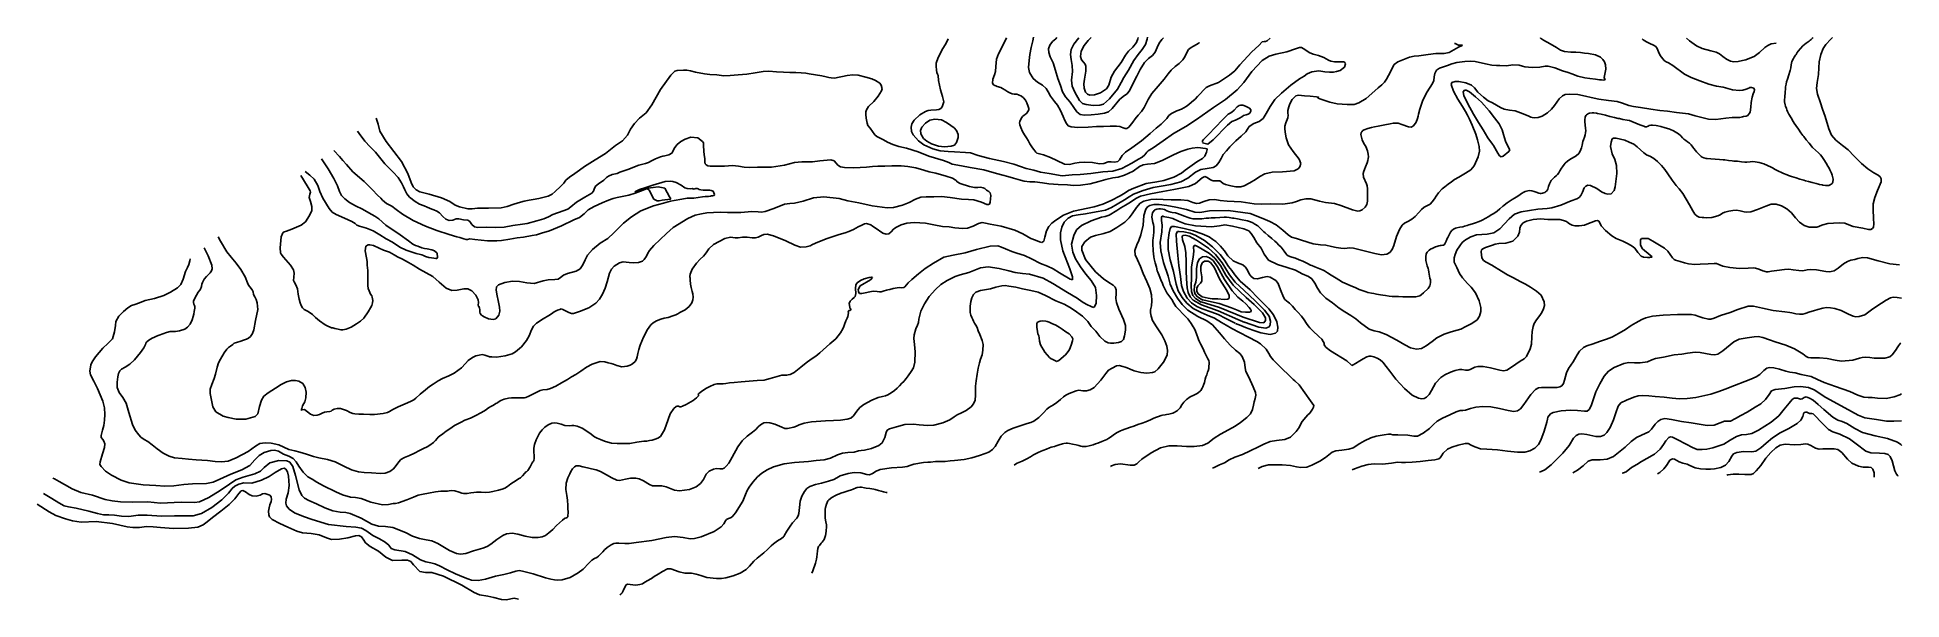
# Model space of a CAD drawing. Extents: x -717077 to -715000, y -984627 to -984000.
import ezdxf

# ---------------------------------------------------------------- set-up
doc = ezdxf.new("R2010")
doc.units = 0
doc.layers.add('contour_lines', color=1, linetype='CONTINUOUS')

msp = doc.modelspace()

# ---------------------------------------------------------------- linework, layer by layer
at = {"layer": 'contour_lines', "color": 1}
for p, q in [((-716065.804, -984008.633, 275), (-716068.251, -984012.597, 275)), ((-716063.921, -984005.166, 275), (-716065.804, -984008.633, 275)), ((-716062.49, -984001.679, 275), (-716063.921, -984005.166, 275)), ((-716001.984, -984010.125, 276), (-716006.478, -984018.729, 276)), ((-715997.375, -984000.75, 276), (-716001.984, -984010.125, 276)), ((-715969.968, -984011.649, 277), (-715971.413, -984019.151, 277)), ((-715968.32, -984003.907, 277), (-715969.968, -984011.649, 277)), ((-715967.243, -984000.097, 277), (-715968.32, -984003.907, 277)), ((-715949.36, -984009.038, 278), (-715950.729, -984012.939, 278)), ((-715946.154, -984004.985, 278), (-715949.36, -984009.038, 278)), ((-715942.575, -984001.821, 278), (-715946.154, -984004.985, 278)), ((-715941.446, -984000.529, 278), (-715942.575, -984001.821, 278)), ((-715922.452, -984007.812, 279), (-715925.532, -984013.614, 279)), ((-715916.769, -984000.584, 279), (-715922.452, -984007.812, 279)), ((-715911.103, -984009.258, 280), (-715914.232, -984015.628, 280)), ((-715906.429, -984003.562, 280), (-715911.103, -984009.258, 280)), ((-715903.107, -984000.326, 280), (-715906.429, -984003.562, 280)), ((-715861.526, -984015.673, 280), (-715856.863, -984011.067, 280)), ((-715856.863, -984011.067, 280), (-715852.851, -984005.94, 280)), ((-715852.851, -984005.94, 280), (-715851.031, -984001.746, 280)), ((-715851.031, -984001.746, 280), (-715850.669, -984000.213, 280)), ((-715846.266, -984013.862, 279), (-715842.824, -984008.158, 279)), ((-715842.824, -984008.158, 279), (-715840.863, -984002.163, 279)), ((-715840.863, -984002.163, 279), (-715840.308, -984000.097, 279)), ((-715831.921, -984016.551, 278), (-715829.601, -984011.477, 278)), ((-715829.601, -984011.477, 278), (-715827.335, -984006.582, 278)), ((-715827.335, -984006.582, 278), (-715824.656, -984002.677, 278)), ((-715824.656, -984002.677, 278), (-715822.736, -984000.689, 278)), ((-715794.618, -984013.899, 277), (-715791.988, -984011.387, 277)), ((-715791.988, -984011.387, 277), (-715789.363, -984009.956, 277)), ((-715789.363, -984009.956, 277), (-715785.939, -984008.25, 277)), ((-715785.939, -984008.25, 277), (-715784.03, -984007.091, 277)), ((-715784.03, -984007.091, 277), (-715782.816, -984006.147, 277)), ((-715782.816, -984006.147, 277), (-715782.37, -984005.877, 277)), ((-715724.183, -984016.23, 276), (-715716.562, -984009.281, 276)), ((-715716.562, -984009.281, 276), (-715712.608, -984005.323, 276)), ((-715712.608, -984005.323, 276), (-715710.68, -984004.647, 276)), ((-715710.68, -984004.647, 276), (-715708.939, -984004.726, 276)), ((-715708.939, -984004.726, 276), (-715707.058, -984004.03, 276)), ((-715707.058, -984004.03, 276), (-715703.809, -984001.233, 276)), ((-715675.685, -984012.889, 275), (-715671.338, -984011.399, 275)), ((-715671.338, -984011.399, 275), (-715668.834, -984011.573, 275)), ((-715668.834, -984011.573, 275), (-715665.122, -984013.771, 275)), ((-715493.934, -984011.297, 276), (-715504.536, -984016.918, 276)), ((-715498.522, -984006.966, 276), (-715497.686, -984007.093, 276)), ((-715497.686, -984007.093, 276), (-715493.979, -984008.929, 276)), ((-715493.979, -984008.929, 276), (-715490.353, -984008.911, 276)), ((-715490.66, -984009.759, 276), (-715493.934, -984011.297, 276)), ((-715489.962, -984009.394, 276), (-715490.66, -984009.759, 276)), ((-715490.353, -984008.911, 276), (-715489.619, -984009.034, 276)), ((-715489.619, -984009.034, 276), (-715489.962, -984009.394, 276)), ((-715402.801, -984000.627, 277), (-715402.602, -984001.131, 277)), ((-715402.602, -984001.131, 277), (-715399.564, -984003.181, 277)), ((-715399.564, -984003.181, 277), (-715392.038, -984007.519, 277)), ((-715392.038, -984007.519, 277), (-715384.98, -984011.505, 277)), ((-715384.98, -984011.505, 277), (-715380.465, -984014.64, 277)), ((-715289.409, -984001.818, 278), (-715288.373, -984002.809, 278)), ((-715288.373, -984002.809, 278), (-715284.602, -984005.279, 278)), ((-715284.602, -984005.279, 278), (-715280.818, -984007.109, 278)), ((-715280.818, -984007.109, 278), (-715276.977, -984009.031, 278)), ((-715276.977, -984009.031, 278), (-715274.443, -984010.58, 278)), ((-715274.443, -984010.58, 278), (-715272.812, -984012.524, 278)), ((-715240.139, -984000.946, 279), (-715236.684, -984004.034, 279)), ((-715236.684, -984004.034, 279), (-715228.954, -984009.651, 279)), ((-715228.954, -984009.651, 279), (-715222.565, -984012.668, 279)), ((-715158.665, -984017.014, 279), (-715152.864, -984011.667, 279)), ((-715152.864, -984011.667, 279), (-715149.601, -984009.231, 279)), ((-715149.601, -984009.231, 279), (-715145.726, -984007.604, 279)), ((-715145.726, -984007.604, 279), (-715140.112, -984006.657, 279)), ((-715110.506, -984009.819, 279), (-715115.66, -984015.632, 279)), ((-715108.697, -984008.05, 279), (-715110.506, -984009.819, 279)), ((-715106.798, -984006.55, 279), (-715108.697, -984008.05, 279)), ((-715105.807, -984005.803, 279), (-715106.798, -984006.55, 279)), ((-715103.664, -984004.332, 279), (-715105.807, -984005.803, 279)), ((-715102.354, -984003.329, 279), (-715103.664, -984004.332, 279)), ((-715101.144, -984002.472, 279), (-715102.354, -984003.329, 279)), ((-715099.689, -984001.278, 279), (-715101.144, -984002.472, 279)), ((-715099.248, -984000.463, 279), (-715099.689, -984001.278, 279)), ((-715085.062, -984008.339, 280), (-715088.078, -984012.769, 280)), ((-715079.308, -984002.105, 280), (-715085.062, -984008.339, 280)), ((-715077.645, -984000.266, 280), (-715079.308, -984002.105, 280)), ((-716075.784, -984029.048, 275), (-716075.973, -984032.147, 275)), ((-716075.973, -984032.147, 275), (-716075.559, -984036.623, 275)), ((-716073.739, -984022.816, 275), (-716075.784, -984029.048, 275)), ((-716068.251, -984012.597, 275), (-716073.739, -984022.816, 275)), ((-716009.455, -984032.556, 276), (-716009.828, -984038.174, 276)), ((-716008.446, -984024.588, 276), (-716009.455, -984032.556, 276)), ((-716006.478, -984018.729, 276), (-716008.446, -984024.588, 276)), ((-715972.428, -984025.875, 277), (-715973.084, -984033.647, 277)), ((-715971.413, -984019.151, 277), (-715972.428, -984025.875, 277)), ((-715950.729, -984012.939, 278), (-715950.518, -984017.137, 278)), ((-715950.518, -984017.137, 278), (-715948.849, -984021.822, 278)), ((-715948.849, -984021.822, 278), (-715945.634, -984028.419, 278)), ((-715945.634, -984028.419, 278), (-715942.843, -984037.177, 278)), ((-715925.532, -984013.614, 279), (-715926.393, -984019.191, 279)), ((-715926.393, -984019.191, 279), (-715925.517, -984024.981, 279)), ((-715925.517, -984024.981, 279), (-715924.217, -984031.418, 279)), ((-715924.217, -984031.418, 279), (-715923.955, -984038.402, 279)), ((-715914.232, -984015.628, 280), (-715914.906, -984021.656, 280)), ((-715914.906, -984021.656, 280), (-715913.907, -984025.361, 280)), ((-715913.907, -984025.361, 280), (-715911.912, -984027.996, 280)), ((-715911.912, -984027.996, 280), (-715909.878, -984030.089, 280)), ((-715909.878, -984030.089, 280), (-715908.998, -984032.487, 280)), ((-715908.998, -984032.487, 280), (-715909.307, -984038.016, 280)), ((-715877.28, -984037.741, 280), (-715869.78, -984028.171, 280)), ((-715869.78, -984028.171, 280), (-715865.054, -984020.192, 280)), ((-715865.054, -984020.192, 280), (-715861.526, -984015.673, 280)), ((-715861.433, -984036.771, 279), (-715855.777, -984026.031, 279)), ((-715855.777, -984026.031, 279), (-715851.02, -984019.374, 279)), ((-715851.02, -984019.374, 279), (-715846.266, -984013.862, 279)), ((-715848.668, -984035.993, 278), (-715843.714, -984028.274, 278)), ((-715843.714, -984028.274, 278), (-715839.218, -984023.811, 278)), ((-715839.218, -984023.811, 278), (-715835.009, -984020.531, 278)), ((-715835.009, -984020.531, 278), (-715831.921, -984016.551, 278)), ((-715809.628, -984032.797, 277), (-715805.116, -984029.261, 277)), ((-715805.116, -984029.261, 277), (-715801.255, -984025.398, 277)), ((-715801.255, -984025.398, 277), (-715799.018, -984021.835, 277)), ((-715799.018, -984021.835, 277), (-715796.757, -984017.204, 277)), ((-715796.757, -984017.204, 277), (-715794.618, -984013.899, 277)), ((-715743.364, -984037.348, 276), (-715737.607, -984030.824, 276)), ((-715737.607, -984030.824, 276), (-715724.183, -984016.23, 276)), ((-715724.096, -984038.317, 275), (-715712.605, -984026.079, 275)), ((-715712.605, -984026.079, 275), (-715705.006, -984021.115, 275)), ((-715705.006, -984021.115, 275), (-715697.464, -984018.78, 275)), ((-715697.464, -984018.78, 275), (-715685.355, -984016.196, 275)), ((-715685.355, -984016.196, 275), (-715675.685, -984012.889, 275)), ((-715665.122, -984013.771, 275), (-715660.411, -984017.189, 275)), ((-715660.411, -984017.189, 275), (-715656.062, -984018.924, 275)), ((-715656.062, -984018.924, 275), (-715650.135, -984020.4, 275)), ((-715650.135, -984020.4, 275), (-715644.221, -984022.669, 275)), ((-715644.221, -984022.669, 275), (-715638.831, -984025.697, 275)), ((-715638.831, -984025.697, 275), (-715636.131, -984026.891, 275)), ((-715636.131, -984026.891, 275), (-715632.068, -984027.59, 275)), ((-715632.068, -984027.59, 275), (-715628.879, -984027.621, 275)), ((-715628.879, -984027.621, 275), (-715626.569, -984027.389, 275)), ((-715626.569, -984027.389, 275), (-715623.875, -984027.355, 275)), ((-715623.875, -984027.355, 275), (-715621.597, -984027.609, 275)), ((-715621.597, -984027.609, 275), (-715620.591, -984028.09, 275)), ((-715619.994, -984029.589, 275), (-715621.159, -984033.248, 275)), ((-715620.591, -984028.09, 275), (-715619.994, -984029.589, 275)), ((-715566.728, -984032.338, 276), (-715568.344, -984035.602, 276)), ((-715565.574, -984030.337, 276), (-715566.728, -984032.338, 276)), ((-715561.644, -984027.63, 276), (-715565.574, -984030.337, 276)), ((-715548.466, -984022.369, 276), (-715561.644, -984027.63, 276)), ((-715543.368, -984021.262, 276), (-715548.466, -984022.369, 276)), ((-715538.283, -984020.757, 276), (-715543.368, -984021.262, 276)), ((-715528.035, -984019.29, 276), (-715538.283, -984020.757, 276)), ((-715519.454, -984018.257, 276), (-715528.035, -984019.29, 276)), ((-715514.605, -984018.19, 276), (-715519.454, -984018.257, 276)), ((-715506.245, -984031.614, 277), (-715515.201, -984034.392, 277)), ((-715510.014, -984018.348, 276), (-715514.605, -984018.19, 276)), ((-715504.536, -984016.918, 276), (-715510.014, -984018.348, 276)), ((-715501.381, -984029.851, 277), (-715506.245, -984031.614, 277)), ((-715495.853, -984028.134, 277), (-715501.381, -984029.851, 277)), ((-715486.941, -984027.14, 277), (-715495.853, -984028.134, 277)), ((-715480.855, -984026.571, 277), (-715486.941, -984027.14, 277)), ((-715475.46, -984027.061, 277), (-715480.855, -984026.571, 277)), ((-715463.832, -984029.901, 277), (-715475.46, -984027.061, 277)), ((-715457.029, -984031.311, 277), (-715463.832, -984029.901, 277)), ((-715451.671, -984031.603, 277), (-715457.029, -984031.311, 277)), ((-715447.969, -984031.625, 277), (-715451.671, -984031.603, 277)), ((-715440.733, -984031.78, 277), (-715447.969, -984031.625, 277)), ((-715433.655, -984030.79, 277), (-715440.733, -984031.78, 277)), ((-715426.671, -984031.038, 277), (-715433.655, -984030.79, 277)), ((-715422.812, -984032.459, 277), (-715426.671, -984031.038, 277)), ((-715420.06, -984033.241, 277), (-715422.812, -984032.459, 277)), ((-715397.635, -984032.286, 277), (-715403.569, -984033.433, 277)), ((-715394.213, -984032.261, 277), (-715397.635, -984032.286, 277)), ((-715386.791, -984034.209, 277), (-715394.213, -984032.261, 277)), ((-715380.465, -984014.64, 277), (-715376.103, -984016.138, 277)), ((-715376.103, -984016.138, 277), (-715369.018, -984016.673, 277)), ((-715369.018, -984016.673, 277), (-715363.363, -984016.554, 277)), ((-715363.363, -984016.554, 277), (-715358.288, -984016.996, 277)), ((-715358.288, -984016.996, 277), (-715353.909, -984017.649, 277)), ((-715353.909, -984017.649, 277), (-715349.3, -984018.203, 277)), ((-715349.3, -984018.203, 277), (-715341.478, -984019.795, 277)), ((-715341.478, -984019.795, 277), (-715335.781, -984022.436, 277)), ((-715335.781, -984022.436, 277), (-715333.286, -984024.782, 277)), ((-715333.286, -984024.782, 277), (-715331.548, -984027.524, 277)), ((-715331.548, -984027.524, 277), (-715330.26, -984030.708, 277)), ((-715330.26, -984030.708, 277), (-715329.849, -984035.817, 277)), ((-715272.812, -984012.524, 278), (-715271.2, -984016.203, 278)), ((-715271.2, -984016.203, 278), (-715269.606, -984020.379, 278)), ((-715269.606, -984020.379, 278), (-715265.056, -984025.849, 278)), ((-715265.056, -984025.849, 278), (-715262.595, -984027.447, 278)), ((-715262.595, -984027.447, 278), (-715260.23, -984028.504, 278)), ((-715260.23, -984028.504, 278), (-715255.442, -984031.719, 278)), ((-715255.442, -984031.719, 278), (-715242.48, -984041.065, 278)), ((-715222.565, -984012.668, 279), (-715213.128, -984015.091, 279)), ((-715213.128, -984015.091, 279), (-715207.207, -984016.701, 279)), ((-715207.207, -984016.701, 279), (-715203.419, -984018.691, 279)), ((-715203.419, -984018.691, 279), (-715199.575, -984021.71, 279)), ((-715199.575, -984021.71, 279), (-715195.743, -984024.643, 279)), ((-715195.743, -984024.643, 279), (-715191.219, -984026.654, 279)), ((-715191.219, -984026.654, 279), (-715187.527, -984027.357, 279)), ((-715187.527, -984027.357, 279), (-715182.673, -984027.054, 279)), ((-715182.673, -984027.054, 279), (-715177.59, -984026.143, 279)), ((-715177.59, -984026.143, 279), (-715173.963, -984025.176, 279)), ((-715173.963, -984025.176, 279), (-715169.45, -984023.466, 279)), ((-715169.45, -984023.466, 279), (-715164.929, -984021.502, 279)), ((-715164.929, -984021.502, 279), (-715158.665, -984017.014, 279)), ((-715123.701, -984030.954, 279), (-715124.043, -984034.129, 279)), ((-715122.972, -984027.134, 279), (-715123.701, -984030.954, 279)), ((-715121.102, -984023.714, 279), (-715122.972, -984027.134, 279)), ((-715120.118, -984022.315, 279), (-715121.102, -984023.714, 279)), ((-715118.627, -984020.188, 279), (-715120.118, -984022.315, 279)), ((-715117.995, -984019.151, 279), (-715118.627, -984020.188, 279)), ((-715116.934, -984017.23, 279), (-715117.995, -984019.151, 279)), ((-715115.66, -984015.632, 279), (-715116.934, -984017.23, 279)), ((-715092.381, -984027.664, 280), (-715092.723, -984034.194, 280)), ((-715090.638, -984019.453, 280), (-715092.381, -984027.664, 280)), ((-715088.078, -984012.769, 280), (-715090.638, -984019.453, 280)), ((-716382.748, -984058.18, 274), (-716371.247, -984042.34, 274)), ((-716371.247, -984042.34, 274), (-716366.944, -984037.815, 274)), ((-716366.944, -984037.815, 274), (-716364.287, -984037.164, 274)), ((-716364.287, -984037.164, 274), (-716357.073, -984036.653, 274)), ((-716357.073, -984036.653, 274), (-716353.706, -984036.608, 274)), ((-716353.706, -984036.608, 274), (-716349.499, -984037.496, 274)), ((-716349.499, -984037.496, 274), (-716343.826, -984038.912, 274)), ((-716343.826, -984038.912, 274), (-716333.986, -984040.734, 274)), ((-716333.986, -984040.734, 274), (-716328.038, -984041.504, 274)), ((-716328.038, -984041.504, 274), (-716320.082, -984042.076, 274)), ((-716320.082, -984042.076, 274), (-716312.494, -984043.002, 274)), ((-716312.494, -984043.002, 274), (-716305.26, -984042.838, 274)), ((-716305.26, -984042.838, 274), (-716296.495, -984042.066, 274)), ((-716296.495, -984042.066, 274), (-716286.697, -984041.272, 274)), ((-716286.697, -984041.272, 274), (-716277.362, -984039.639, 274)), ((-716277.362, -984039.639, 274), (-716268.618, -984038.183, 274)), ((-716268.618, -984038.183, 274), (-716262.09, -984038, 274)), ((-716262.09, -984038, 274), (-716253.555, -984038.759, 274)), ((-716253.555, -984038.759, 274), (-716246.044, -984039.169, 274)), ((-716246.044, -984039.169, 274), (-716238.789, -984039.356, 274)), ((-716238.789, -984039.356, 274), (-716231.95, -984039.354, 274)), ((-716231.95, -984039.354, 274), (-716226.172, -984039.595, 274)), ((-716226.172, -984039.595, 274), (-716221.1, -984040.283, 274)), ((-716221.1, -984040.283, 274), (-716217.098, -984040.951, 274)), ((-716217.098, -984040.951, 274), (-716210.339, -984042.08, 274)), ((-716210.339, -984042.08, 274), (-716202.998, -984043.147, 274)), ((-716202.998, -984043.147, 274), (-716198.412, -984044.123, 274)), ((-716198.412, -984044.123, 274), (-716195.439, -984044.87, 274)), ((-716195.439, -984044.87, 274), (-716192.694, -984045.44, 274)), ((-716192.694, -984045.44, 274), (-716189.016, -984045.533, 274)), ((-716189.016, -984045.533, 274), (-716183.905, -984044.558, 274)), ((-716183.905, -984044.558, 274), (-716180.14, -984043.683, 274)), ((-716180.14, -984043.683, 274), (-716174.814, -984042.772, 274)), ((-716174.814, -984042.772, 274), (-716168.632, -984042.075, 274)), ((-716168.632, -984042.075, 274), (-716162.606, -984042.383, 274)), ((-716162.606, -984042.383, 274), (-716154.116, -984044.414, 274)), ((-716154.116, -984044.414, 274), (-716147.534, -984046.515, 274)), ((-716147.534, -984046.515, 274), (-716143.276, -984048.268, 274)), ((-716143.276, -984048.268, 274), (-716138.583, -984051.207, 274)), ((-716138.583, -984051.207, 274), (-716136.908, -984053.496, 274)), ((-716075.559, -984036.623, 275), (-716074.95, -984039.372, 275)), ((-716074.95, -984039.372, 275), (-716074.172, -984041.081, 275)), ((-716074.172, -984041.081, 275), (-716073.655, -984042.816, 275)), ((-716073.655, -984042.816, 275), (-716073.092, -984048.394, 275)), ((-716073.092, -984048.394, 275), (-716071.05, -984058.707, 275)), ((-716012.73, -984046.707, 276), (-716013.108, -984051.132, 276)), ((-716013.108, -984051.132, 276), (-716011.794, -984053.299, 276)), ((-716010.718, -984041.852, 276), (-716012.73, -984046.707, 276)), ((-716011.794, -984053.299, 276), (-716007.948, -984055.092, 276)), ((-716009.828, -984038.174, 276), (-716010.718, -984041.852, 276)), ((-715973.084, -984033.647, 277), (-715971.838, -984039.542, 277)), ((-715971.838, -984039.542, 277), (-715967.74, -984045.912, 277)), ((-715967.74, -984045.912, 277), (-715962.791, -984050.246, 277)), ((-715962.791, -984050.246, 277), (-715957.32, -984053.625, 277)), ((-715942.843, -984037.177, 278), (-715940.392, -984046.046, 278)), ((-715940.392, -984046.046, 278), (-715937.386, -984054.026, 278)), ((-715923.955, -984038.402, 279), (-715925.111, -984048.012, 279)), ((-715925.111, -984048.012, 279), (-715924.211, -984054.511, 279)), ((-715910.651, -984046.679, 280), (-715911.433, -984052.001, 280)), ((-715911.433, -984052.001, 280), (-715911.091, -984056.913, 280)), ((-715909.307, -984038.016, 280), (-715910.651, -984046.679, 280)), ((-715886.292, -984057.683, 280), (-715883.354, -984053.333, 280)), ((-715883.354, -984053.333, 280), (-715880.977, -984044.701, 280)), ((-715880.977, -984044.701, 280), (-715877.28, -984037.741, 280)), ((-715873.688, -984058.129, 279), (-715869.601, -984050.52, 279)), ((-715869.601, -984050.52, 279), (-715866.641, -984044.827, 279)), ((-715866.641, -984044.827, 279), (-715861.433, -984036.771, 279)), ((-715860.146, -984059.232, 278), (-715856.546, -984051.126, 278)), ((-715856.546, -984051.126, 278), (-715852.314, -984043.375, 278)), ((-715852.314, -984043.375, 278), (-715848.668, -984035.993, 278)), ((-715828.404, -984054.724, 277), (-715821.705, -984046.784, 277)), ((-715821.705, -984046.784, 277), (-715817.344, -984040.913, 277)), ((-715817.344, -984040.913, 277), (-715814.08, -984036.751, 277)), ((-715814.08, -984036.751, 277), (-715809.628, -984032.797, 277)), ((-715771.493, -984054.405, 276), (-715761.329, -984050.503, 276)), ((-715761.329, -984050.503, 276), (-715749.082, -984042.294, 276)), ((-715749.082, -984042.294, 276), (-715743.364, -984037.348, 276)), ((-715740.515, -984058.7, 275), (-715733.291, -984050.457, 275)), ((-715733.291, -984050.457, 275), (-715724.096, -984038.317, 275)), ((-715680.946, -984053.389, 275), (-715691.311, -984062.285, 275)), ((-715671.163, -984046.371, 275), (-715680.946, -984053.389, 275)), ((-715666.105, -984043.299, 275), (-715671.163, -984046.371, 275)), ((-715662.433, -984040.852, 275), (-715666.105, -984043.299, 275)), ((-715657.261, -984038.581, 275), (-715662.433, -984040.852, 275)), ((-715649.791, -984037.677, 275), (-715657.261, -984038.581, 275)), ((-715642.817, -984038.46, 275), (-715649.791, -984037.677, 275)), ((-715637.637, -984038.999, 275), (-715642.817, -984038.46, 275)), ((-715633.281, -984038.855, 275), (-715637.637, -984038.999, 275)), ((-715629.829, -984038.432, 275), (-715633.281, -984038.855, 275)), ((-715625.718, -984036.985, 275), (-715629.829, -984038.432, 275)), ((-715621.159, -984033.248, 275), (-715625.718, -984036.985, 275)), ((-715579.536, -984053.212, 276), (-715583.665, -984056.57, 276)), ((-715576.57, -984050.32, 276), (-715579.536, -984053.212, 276)), ((-715574.295, -984046.727, 276), (-715576.57, -984050.32, 276)), ((-715572.174, -984042.614, 276), (-715574.295, -984046.727, 276)), ((-715568.344, -984035.602, 276), (-715572.174, -984042.614, 276)), ((-715522.899, -984051.733, 277), (-715528.98, -984060.876, 277)), ((-715521.425, -984048.282, 277), (-715522.899, -984051.733, 277)), ((-715521.17, -984044.36, 277), (-715521.425, -984048.282, 277)), ((-715520.529, -984040.605, 277), (-715521.17, -984044.36, 277)), ((-715518.544, -984036.629, 277), (-715520.529, -984040.605, 277)), ((-715515.201, -984034.392, 277), (-715518.544, -984036.629, 277)), ((-715501.468, -984050.502, 278), (-715502.154, -984052.619, 278)), ((-715502.154, -984052.619, 278), (-715499.639, -984060.249, 278)), ((-715497.916, -984049.324, 278), (-715501.468, -984050.502, 278)), ((-715493.69, -984049.264, 278), (-715497.916, -984049.324, 278)), ((-715485.795, -984050.736, 278), (-715493.69, -984049.264, 278)), ((-715479.768, -984053.527, 278), (-715485.795, -984050.736, 278)), ((-715412.07, -984033.653, 277), (-715420.06, -984033.241, 277)), ((-715403.569, -984033.433, 277), (-715412.07, -984033.653, 277)), ((-715378.052, -984037.433, 277), (-715386.791, -984034.209, 277)), ((-715371.805, -984039.29, 277), (-715378.052, -984037.433, 277)), ((-715367.981, -984040.745, 277), (-715371.805, -984039.29, 277)), ((-715361.058, -984043.383, 277), (-715367.981, -984040.745, 277)), ((-715353.45, -984045.451, 277), (-715361.058, -984043.383, 277)), ((-715347.975, -984046.124, 277), (-715353.45, -984045.451, 277)), ((-715341.633, -984046.764, 277), (-715347.975, -984046.124, 277)), ((-715336.906, -984047.53, 277), (-715341.633, -984046.764, 277)), ((-715334.736, -984047.64, 277), (-715336.906, -984047.53, 277)), ((-715332.405, -984047.772, 277), (-715334.736, -984047.64, 277)), ((-715331.017, -984047.727, 277), (-715332.405, -984047.772, 277)), ((-715329.849, -984035.817, 277), (-715331.897, -984045.086, 277)), ((-715331.897, -984045.086, 277), (-715330.569, -984047.368, 277)), ((-715330.569, -984047.368, 277), (-715331.017, -984047.727, 277)), ((-715242.48, -984041.065, 278), (-715234.878, -984045.076, 278)), ((-715234.878, -984045.076, 278), (-715225.125, -984048.708, 278)), ((-715225.125, -984048.708, 278), (-715215.246, -984052.549, 278)), ((-715215.246, -984052.549, 278), (-715206.671, -984054.454, 278)), ((-715129.139, -984052.231, 279), (-715129.712, -984055.537, 279)), ((-715128.591, -984049.599, 279), (-715129.139, -984052.231, 279)), ((-715127.795, -984046.758, 279), (-715128.591, -984049.599, 279)), ((-715126.259, -984042.114, 279), (-715127.795, -984046.758, 279)), ((-715124.864, -984038.244, 279), (-715126.259, -984042.114, 279)), ((-715124.494, -984036.997, 279), (-715124.864, -984038.244, 279)), ((-715124.043, -984034.129, 279), (-715124.494, -984036.997, 279)), ((-715094.732, -984050.453, 280), (-715095.268, -984057.276, 280)), ((-715092.999, -984041.443, 280), (-715094.732, -984050.453, 280)), ((-715092.723, -984034.194, 280), (-715092.999, -984041.443, 280)), ((-716392.568, -984075.515, 274), (-716382.748, -984058.18, 274)), ((-716145.377, -984071.595, 274), (-716151.168, -984077.441, 274)), ((-716140.376, -984065.668, 274), (-716145.377, -984071.595, 274)), ((-716136.561, -984059.913, 274), (-716140.376, -984065.668, 274)), ((-716136.908, -984053.496, 274), (-716136.049, -984057.689, 274)), ((-716136.049, -984057.689, 274), (-716136.561, -984059.913, 274)), ((-716071.05, -984058.707, 275), (-716068.61, -984066.302, 275)), ((-716067.47, -984071.922, 275), (-716069.049, -984077.485, 275)), ((-716068.61, -984066.302, 275), (-716067.47, -984071.922, 275)), ((-716007.948, -984055.092, 276), (-716003.877, -984056.234, 276)), ((-716003.877, -984056.234, 276), (-716001.876, -984057.082, 276)), ((-716001.876, -984057.082, 276), (-715999.518, -984058.689, 276)), ((-715999.518, -984058.689, 276), (-715996.102, -984061.051, 276)), ((-715996.102, -984061.051, 276), (-715993.834, -984062.154, 276)), ((-715993.834, -984062.154, 276), (-715991.072, -984062.989, 276)), ((-715991.072, -984062.989, 276), (-715989.111, -984063.438, 276)), ((-715989.111, -984063.438, 276), (-715987.34, -984063.584, 276)), ((-715987.34, -984063.584, 276), (-715986.137, -984063.611, 276)), ((-715986.137, -984063.611, 276), (-715984.021, -984064.204, 276)), ((-715984.021, -984064.204, 276), (-715980.778, -984065.878, 276)), ((-715980.778, -984065.878, 276), (-715978.391, -984067.766, 276)), ((-715978.391, -984067.766, 276), (-715976.48, -984070.295, 276)), ((-715976.48, -984070.295, 276), (-715974.919, -984073.249, 276)), ((-715974.919, -984073.249, 276), (-715973.232, -984077.196, 276)), ((-715957.32, -984053.625, 277), (-715953.258, -984057.346, 277)), ((-715953.258, -984057.346, 277), (-715951.08, -984061.01, 277)), ((-715951.08, -984061.01, 277), (-715948.44, -984065.823, 277)), ((-715948.44, -984065.823, 277), (-715944.156, -984071.69, 277)), ((-715944.156, -984071.69, 277), (-715940.791, -984075.97, 277)), ((-715937.386, -984054.026, 278), (-715934.952, -984060.877, 278)), ((-715934.952, -984060.877, 278), (-715931.723, -984066.357, 278)), ((-715931.723, -984066.357, 278), (-715926.558, -984072.487, 278)), ((-715926.558, -984072.487, 278), (-715922.676, -984078.369, 278)), ((-715924.211, -984054.511, 279), (-715921.281, -984061.232, 279)), ((-715921.281, -984061.232, 279), (-715916.21, -984070.426, 279)), ((-715916.21, -984070.426, 279), (-715912.662, -984073.967, 279)), ((-715912.662, -984073.967, 279), (-715908.911, -984075.155, 279)), ((-715911.091, -984056.913, 280), (-715909.564, -984061.216, 280)), ((-715909.564, -984061.216, 280), (-715907.42, -984063.658, 280)), ((-715907.42, -984063.658, 280), (-715904.605, -984064.663, 280)), ((-715904.605, -984064.663, 280), (-715899.602, -984064.239, 280)), ((-715899.602, -984064.239, 280), (-715892.929, -984062.161, 280)), ((-715892.929, -984062.161, 280), (-715886.292, -984057.683, 280)), ((-715889.351, -984074.531, 279), (-715882.588, -984068.553, 279)), ((-715882.588, -984068.553, 279), (-715873.688, -984058.129, 279)), ((-715879.924, -984079.645, 278), (-715871.4, -984069.255, 278)), ((-715871.4, -984069.255, 278), (-715866.139, -984065.186, 278)), ((-715866.139, -984065.186, 278), (-715863.116, -984063.318, 278)), ((-715863.116, -984063.318, 278), (-715860.146, -984059.232, 278)), ((-715844.01, -984078.247, 277), (-715839.547, -984069.416, 277)), ((-715839.547, -984069.416, 277), (-715835.497, -984062.951, 277)), ((-715835.497, -984062.951, 277), (-715828.404, -984054.724, 277)), ((-715794.512, -984075.183, 276), (-715791.41, -984072.493, 276)), ((-715791.41, -984072.493, 276), (-715787.424, -984069.182, 276)), ((-715787.424, -984069.182, 276), (-715784.651, -984066.285, 276)), ((-715784.651, -984066.285, 276), (-715781.264, -984062.649, 276)), ((-715781.264, -984062.649, 276), (-715778.304, -984059.311, 276)), ((-715778.304, -984059.311, 276), (-715775.004, -984056.034, 276)), ((-715775.004, -984056.034, 276), (-715771.493, -984054.405, 276)), ((-715766.937, -984078.223, 275), (-715753.653, -984069.473, 275)), ((-715753.653, -984069.473, 275), (-715740.515, -984058.7, 275)), ((-715698.803, -984069.63, 275), (-715703.666, -984077.173, 275)), ((-715691.311, -984062.285, 275), (-715698.803, -984069.63, 275)), ((-715679.486, -984069.363, 276), (-715682.104, -984074.299, 276)), ((-715675.194, -984065.34, 276), (-715679.486, -984069.363, 276)), ((-715672.183, -984064.607, 276), (-715675.194, -984065.34, 276)), ((-715665.693, -984065.213, 276), (-715672.183, -984064.607, 276)), ((-715659.341, -984065.678, 276), (-715665.693, -984065.213, 276)), ((-715652.265, -984066.635, 276), (-715659.341, -984065.678, 276)), ((-715650.28, -984067.011, 276), (-715652.265, -984066.635, 276)), ((-715651.106, -984067.415, 276), (-715650.46, -984067.265, 276)), ((-715650.41, -984067.977, 276), (-715651.106, -984067.415, 276)), ((-715650.46, -984067.265, 276), (-715649.516, -984067.411, 276)), ((-715647.565, -984069.167, 276), (-715650.41, -984067.977, 276)), ((-715649.516, -984067.411, 276), (-715650.28, -984067.011, 276)), ((-715645.228, -984069.954, 276), (-715647.565, -984069.167, 276)), ((-715642.822, -984070.633, 276), (-715645.228, -984069.954, 276)), ((-715637.344, -984072.288, 276), (-715642.822, -984070.633, 276)), ((-715629.207, -984074.194, 276), (-715637.344, -984072.288, 276)), ((-715618.245, -984075.141, 276), (-715629.207, -984074.194, 276)), ((-715605.052, -984073.242, 276), (-715610.154, -984074.947, 276)), ((-715596.905, -984068.286, 276), (-715605.052, -984073.242, 276)), ((-715590.728, -984062.793, 276), (-715596.905, -984068.286, 276)), ((-715583.665, -984056.57, 276), (-715590.728, -984062.793, 276)), ((-715533.609, -984070.059, 277), (-715537.042, -984080.308, 277)), ((-715528.98, -984060.876, 277), (-715533.609, -984070.059, 277)), ((-715499.639, -984060.249, 278), (-715494.629, -984069.114, 278)), ((-715494.629, -984069.114, 278), (-715489.657, -984077.165, 278)), ((-715487.343, -984059.233, 279), (-715488.683, -984060.759, 279)), ((-715488.683, -984060.759, 279), (-715488.159, -984064.923, 279)), ((-715488.159, -984064.923, 279), (-715483.738, -984074.258, 279)), ((-715485.482, -984059.101, 279), (-715487.343, -984059.233, 279)), ((-715481.966, -984060.942, 279), (-715485.482, -984059.101, 279)), ((-715475.275, -984066.521, 279), (-715481.966, -984060.942, 279)), ((-715476.16, -984056.584, 278), (-715479.768, -984053.527, 278)), ((-715472.51, -984061.379, 278), (-715476.16, -984056.584, 278)), ((-715468.445, -984072.618, 279), (-715475.275, -984066.521, 279)), ((-715466.329, -984066.983, 278), (-715472.51, -984061.379, 278)), ((-715459.896, -984081.951, 279), (-715468.445, -984072.618, 279)), ((-715460.844, -984070.783, 278), (-715466.329, -984066.983, 278)), ((-715456.056, -984073.236, 278), (-715460.844, -984070.783, 278)), ((-715447.432, -984078.545, 278), (-715456.056, -984073.236, 278)), ((-715381.97, -984068.849, 278), (-715387.138, -984076.277, 278)), ((-715378.344, -984065.429, 278), (-715381.97, -984068.849, 278)), ((-715375.401, -984064.049, 278), (-715378.344, -984065.429, 278)), ((-715370.992, -984063.39, 278), (-715375.401, -984064.049, 278)), ((-715361.297, -984064.03, 278), (-715370.992, -984063.39, 278)), ((-715352.722, -984065.768, 278), (-715361.297, -984064.03, 278)), ((-715346.293, -984067.218, 278), (-715352.722, -984065.768, 278)), ((-715337.739, -984069.125, 278), (-715346.293, -984067.218, 278)), ((-715327.098, -984070.712, 278), (-715337.739, -984069.125, 278)), ((-715317.255, -984071.716, 278), (-715327.098, -984070.712, 278)), ((-715311.427, -984073.442, 278), (-715317.255, -984071.716, 278)), ((-715304.233, -984076.059, 278), (-715311.427, -984073.442, 278)), ((-715206.671, -984054.454, 278), (-715199.283, -984055.807, 278)), ((-715199.283, -984055.807, 278), (-715189.012, -984058.589, 278)), ((-715189.012, -984058.589, 278), (-715181.043, -984059.433, 278)), ((-715181.043, -984059.433, 278), (-715177.351, -984058.982, 278)), ((-715177.351, -984058.982, 278), (-715173.725, -984057.843, 278)), ((-715173.725, -984057.843, 278), (-715170.781, -984056.8, 278)), ((-715170.781, -984056.8, 278), (-715169.409, -984056.209, 278)), ((-715169.409, -984056.209, 278), (-715167.841, -984055.993, 278)), ((-715167.982, -984072.825, 278), (-715168.462, -984078.196, 278)), ((-715167.074, -984066.858, 278), (-715167.982, -984072.825, 278)), ((-715167.841, -984055.993, 278), (-715165.22, -984056.795, 278)), ((-715165.82, -984063.08, 278), (-715167.074, -984066.858, 278)), ((-715164.79, -984060.733, 278), (-715165.82, -984063.08, 278)), ((-715165.22, -984056.795, 278), (-715164.44, -984058.66, 278)), ((-715164.44, -984058.66, 278), (-715164.79, -984060.733, 278)), ((-715130.789, -984066.51, 279), (-715131.004, -984070.375, 279)), ((-715131.004, -984070.375, 279), (-715130.858, -984072.135, 279)), ((-715130.858, -984072.135, 279), (-715130.258, -984075.271, 279)), ((-715130.369, -984061.642, 279), (-715130.789, -984066.51, 279)), ((-715129.957, -984057.358, 279), (-715130.369, -984061.642, 279)), ((-715129.712, -984055.537, 279), (-715129.957, -984057.358, 279)), ((-715095.268, -984057.276, 280), (-715094.13, -984063.392, 280)), ((-715094.13, -984063.392, 280), (-715090.982, -984073.341, 280)), ((-715090.982, -984073.341, 280), (-715088.555, -984080.306, 280)), ((-716699.626, -984090.204, 274), (-716697.481, -984096.817, 274)), ((-716411.931, -984096.086, 274), (-716406.263, -984090.435, 274)), ((-716406.263, -984090.435, 274), (-716398.885, -984084.176, 274)), ((-716398.885, -984084.176, 274), (-716392.568, -984075.515, 274)), ((-716154.112, -984083.208, 274), (-716154.208, -984086.371, 274)), ((-716154.208, -984086.371, 274), (-716153.772, -984090.392, 274)), ((-716153.5, -984080.849, 274), (-716154.112, -984083.208, 274)), ((-716153.772, -984090.392, 274), (-716152.787, -984095.93, 274)), ((-716151.168, -984077.441, 274), (-716153.5, -984080.849, 274)), ((-716100.33, -984092.548, 275), (-716102.983, -984096.611, 275)), ((-716094.068, -984086.576, 275), (-716100.33, -984092.548, 275)), ((-716087.865, -984082.726, 275), (-716094.068, -984086.576, 275)), ((-716084.752, -984081.549, 275), (-716087.865, -984082.726, 275)), ((-716082.997, -984092.448, 276), (-716087.723, -984095.689, 276)), ((-716081.828, -984081.218, 275), (-716084.752, -984081.549, 275)), ((-716077.208, -984091.222, 276), (-716082.997, -984092.448, 276)), ((-716075.618, -984081.165, 275), (-716081.828, -984081.218, 275)), ((-716069.737, -984092.246, 276), (-716077.208, -984091.222, 276)), ((-716072.76, -984080.678, 275), (-716075.618, -984081.165, 275)), ((-716070.741, -984079.635, 275), (-716072.76, -984080.678, 275)), ((-716069.049, -984077.485, 275), (-716070.741, -984079.635, 275)), ((-716064.263, -984095.003, 276), (-716069.737, -984092.246, 276)), ((-715982.667, -984093.822, 276), (-715982.951, -984095.6, 276)), ((-715981.324, -984090.637, 276), (-715982.667, -984093.822, 276)), ((-715979.57, -984088.354, 276), (-715981.324, -984090.637, 276)), ((-715977.908, -984087.099, 276), (-715979.57, -984088.354, 276)), ((-715976.549, -984086.134, 276), (-715977.908, -984087.099, 276)), ((-715974.89, -984084.651, 276), (-715976.549, -984086.134, 276)), ((-715973.764, -984082.963, 276), (-715974.89, -984084.651, 276)), ((-715972.708, -984080.866, 276), (-715973.764, -984082.963, 276)), ((-715973.232, -984077.196, 276), (-715972.539, -984079.597, 276)), ((-715972.539, -984079.597, 276), (-715972.708, -984080.866, 276)), ((-715940.791, -984075.97, 277), (-715937.278, -984081.583, 277)), ((-715937.278, -984081.583, 277), (-715934.551, -984088.283, 277)), ((-715934.551, -984088.283, 277), (-715932.653, -984092.825, 277)), ((-715932.653, -984092.825, 277), (-715930.837, -984096.271, 277)), ((-715922.676, -984078.369, 278), (-715919.271, -984083.356, 278)), ((-715919.271, -984083.356, 278), (-715915.611, -984086.034, 278)), ((-715915.611, -984086.034, 278), (-715910.583, -984087.046, 278)), ((-715910.583, -984087.046, 278), (-715903.3, -984086.588, 278)), ((-715908.911, -984075.155, 279), (-715901.042, -984075.983, 279)), ((-715903.3, -984086.588, 278), (-715895.268, -984085.688, 278)), ((-715901.042, -984075.983, 279), (-715893.454, -984075.906, 279)), ((-715895.268, -984085.688, 278), (-715888.294, -984084.696, 278)), ((-715893.454, -984075.906, 279), (-715889.351, -984074.531, 279)), ((-715888.294, -984084.696, 278), (-715883.84, -984083.196, 278)), ((-715883.84, -984083.196, 278), (-715879.924, -984079.645, 278)), ((-715861.313, -984100.297, 277), (-715856.755, -984094.848, 277)), ((-715856.755, -984094.848, 277), (-715854.107, -984091.175, 277)), ((-715854.107, -984091.175, 277), (-715850.725, -984086.981, 277)), ((-715850.725, -984086.981, 277), (-715847.021, -984082.862, 277)), ((-715847.021, -984082.862, 277), (-715844.01, -984078.247, 277)), ((-715825.198, -984096.835, 276), (-715820.975, -984092.945, 276)), ((-715820.975, -984092.945, 276), (-715818.795, -984090.5, 276)), ((-715818.795, -984090.5, 276), (-715816.648, -984087.373, 276)), ((-715816.648, -984087.373, 276), (-715813.893, -984084.937, 276)), ((-715813.893, -984084.937, 276), (-715807.602, -984081.975, 276)), ((-715807.602, -984081.975, 276), (-715802.693, -984080.078, 276)), ((-715802.693, -984080.078, 276), (-715797.354, -984077.268, 276)), ((-715797.897, -984099.564, 275), (-715786.051, -984091.923, 275)), ((-715797.354, -984077.268, 276), (-715794.512, -984075.183, 276)), ((-715786.051, -984091.923, 275), (-715766.937, -984078.223, 275)), ((-715772.673, -984108.525, 274), (-715756.932, -984092.039, 274)), ((-715756.932, -984092.039, 274), (-715750.497, -984085.817, 274)), ((-715746.367, -984094.004, 274), (-715751.305, -984098.054, 274)), ((-715750.497, -984085.817, 274), (-715748.32, -984084.532, 274)), ((-715748.32, -984084.532, 274), (-715746.436, -984083.634, 274)), ((-715746.436, -984083.634, 274), (-715743.958, -984081.29, 274)), ((-715742.296, -984092.515, 274), (-715746.367, -984094.004, 274)), ((-715743.958, -984081.29, 274), (-715740.573, -984077.635, 274)), ((-715738.08, -984090.227, 274), (-715742.296, -984092.515, 274)), ((-715740.573, -984077.635, 274), (-715738.419, -984076.082, 274)), ((-715738.419, -984076.082, 274), (-715736.867, -984075.693, 274)), ((-715735.527, -984088.617, 274), (-715738.08, -984090.227, 274)), ((-715736.867, -984075.693, 274), (-715734.423, -984075.939, 274)), ((-715733.494, -984087.476, 274), (-715735.527, -984088.617, 274)), ((-715734.423, -984075.939, 274), (-715731.382, -984076.747, 274)), ((-715730.375, -984086.444, 274), (-715733.494, -984087.476, 274)), ((-715731.382, -984076.747, 274), (-715726.959, -984079.153, 274)), ((-715728.505, -984085.827, 274), (-715730.375, -984086.444, 274)), ((-715726.633, -984084.591, 274), (-715728.505, -984085.827, 274)), ((-715726.959, -984079.153, 274), (-715725.519, -984080.991, 274)), ((-715725.584, -984083.276, 274), (-715726.633, -984084.591, 274)), ((-715725.33, -984082.212, 274), (-715725.584, -984083.276, 274)), ((-715725.519, -984080.991, 274), (-715725.33, -984082.212, 274)), ((-715715.903, -984094.093, 275), (-715721.837, -984096.359, 275)), ((-715711.482, -984090.739, 275), (-715715.903, -984094.093, 275)), ((-715708.182, -984085.183, 275), (-715711.482, -984090.739, 275)), ((-715703.666, -984077.173, 275), (-715708.182, -984085.183, 275)), ((-715684.303, -984089.951, 276), (-715686.323, -984095.542, 276)), ((-715683.923, -984086.894, 276), (-715684.303, -984089.951, 276)), ((-715684.168, -984081.86, 276), (-715684.271, -984084.673, 276)), ((-715684.271, -984084.673, 276), (-715683.923, -984086.894, 276)), ((-715683.115, -984077.682, 276), (-715684.168, -984081.86, 276)), ((-715682.104, -984074.299, 276), (-715683.115, -984077.682, 276)), ((-715610.154, -984074.947, 276), (-715618.245, -984075.141, 276)), ((-715541.267, -984094.768, 277), (-715544.334, -984098.762, 277)), ((-715539.819, -984090.751, 277), (-715541.267, -984094.768, 277)), ((-715539.151, -984087.98, 277), (-715539.819, -984090.751, 277)), ((-715538.628, -984085.813, 277), (-715539.151, -984087.98, 277)), ((-715537.042, -984080.308, 277), (-715538.628, -984085.813, 277)), ((-715489.657, -984077.165, 278), (-715486.276, -984082.958, 278)), ((-715486.276, -984082.958, 278), (-715484.124, -984087.053, 278)), ((-715484.124, -984087.053, 278), (-715481.728, -984091.432, 278)), ((-715483.738, -984074.258, 279), (-715477.253, -984085.676, 279)), ((-715481.728, -984091.432, 278), (-715478.916, -984098.133, 278)), ((-715477.253, -984085.676, 279), (-715471.792, -984094.98, 279)), ((-715454.069, -984089.943, 279), (-715459.896, -984081.951, 279)), ((-715448.864, -984096.57, 279), (-715454.069, -984089.943, 279)), ((-715443.132, -984080.431, 278), (-715447.432, -984078.545, 278)), ((-715437.232, -984081.29, 278), (-715443.132, -984080.431, 278)), ((-715430.839, -984082.249, 278), (-715437.232, -984081.29, 278)), ((-715422.06, -984085.41, 278), (-715430.839, -984082.249, 278)), ((-715415.911, -984087.942, 278), (-715422.06, -984085.41, 278)), ((-715413.42, -984089.125, 278), (-715415.911, -984087.942, 278)), ((-715411.892, -984089.684, 278), (-715413.42, -984089.125, 278)), ((-715409.5, -984089.909, 278), (-715411.892, -984089.684, 278)), ((-715405.345, -984089.575, 278), (-715409.5, -984089.909, 278)), ((-715400.819, -984088.117, 278), (-715405.345, -984089.575, 278)), ((-715394.998, -984084.405, 278), (-715400.819, -984088.117, 278)), ((-715390.317, -984080.337, 278), (-715394.998, -984084.405, 278)), ((-715387.138, -984076.277, 278), (-715390.317, -984080.337, 278)), ((-715353.125, -984089.318, 279), (-715353.43, -984092.187, 279)), ((-715353.43, -984092.187, 279), (-715353.354, -984094.319, 279)), ((-715353.354, -984094.319, 279), (-715352.981, -984097.696, 279)), ((-715352.416, -984087.476, 279), (-715353.125, -984089.318, 279)), ((-715351.532, -984086.561, 279), (-715352.416, -984087.476, 279)), ((-715349.119, -984085.037, 279), (-715351.532, -984086.561, 279)), ((-715347.979, -984084.664, 279), (-715349.119, -984085.037, 279)), ((-715345.022, -984084.365, 279), (-715347.979, -984084.664, 279)), ((-715343.46, -984084.415, 279), (-715345.022, -984084.365, 279)), ((-715340.514, -984084.878, 279), (-715343.46, -984084.415, 279)), ((-715339.213, -984085.125, 279), (-715340.514, -984084.878, 279)), ((-715335.175, -984085.97, 279), (-715339.213, -984085.125, 279)), ((-715330.292, -984087.065, 279), (-715335.175, -984085.97, 279)), ((-715325.36, -984088.269, 279), (-715330.292, -984087.065, 279)), ((-715320.479, -984089.534, 279), (-715325.36, -984088.269, 279)), ((-715316.333, -984090.497, 279), (-715320.479, -984089.534, 279)), ((-715314.869, -984090.803, 279), (-715316.333, -984090.497, 279)), ((-715310.853, -984091.595, 279), (-715314.869, -984090.803, 279)), ((-715306.313, -984092.469, 279), (-715310.853, -984091.595, 279)), ((-715303.58, -984093.056, 279), (-715306.313, -984092.469, 279)), ((-715299.158, -984077.226, 278), (-715304.233, -984076.059, 278)), ((-715300.966, -984094.041, 279), (-715303.58, -984093.056, 279)), ((-715296.633, -984095.846, 279), (-715300.966, -984094.041, 279)), ((-715291.42, -984078.459, 278), (-715299.158, -984077.226, 278)), ((-715279.852, -984080.209, 278), (-715291.42, -984078.459, 278)), ((-715269.938, -984081.747, 278), (-715279.852, -984080.209, 278)), ((-715261.105, -984082.523, 278), (-715269.938, -984081.747, 278)), ((-715251.181, -984084.125, 278), (-715261.105, -984082.523, 278)), ((-715237.75, -984085.549, 278), (-715251.181, -984084.125, 278)), ((-715230.644, -984087.554, 278), (-715237.75, -984085.549, 278)), ((-715222.985, -984089.632, 278), (-715230.644, -984087.554, 278)), ((-715215.771, -984091.543, 278), (-715222.985, -984089.632, 278)), ((-715207.485, -984091.9, 278), (-715215.771, -984091.543, 278)), ((-715196.297, -984090.217, 278), (-715207.485, -984091.9, 278)), ((-715189.238, -984089.466, 278), (-715196.297, -984090.217, 278)), ((-715183.965, -984089.599, 278), (-715189.238, -984089.466, 278)), ((-715180.581, -984089.482, 278), (-715183.965, -984089.599, 278)), ((-715177.86, -984088.884, 278), (-715180.581, -984089.482, 278)), ((-715176.6, -984088.512, 278), (-715177.86, -984088.884, 278)), ((-715173.715, -984088.205, 278), (-715176.6, -984088.512, 278)), ((-715171.679, -984087.371, 278), (-715173.715, -984088.205, 278)), ((-715169.045, -984083.539, 278), (-715171.679, -984087.371, 278)), ((-715168.462, -984078.196, 278), (-715169.045, -984083.539, 278)), ((-715130.258, -984075.271, 279), (-715129.84, -984076.791, 279)), ((-715129.84, -984076.791, 279), (-715128.9, -984079.491, 279)), ((-715128.9, -984079.491, 279), (-715128.285, -984081.107, 279)), ((-715128.285, -984081.107, 279), (-715127.517, -984082.855, 279)), ((-715127.517, -984082.855, 279), (-715126.029, -984085.659, 279)), ((-715126.029, -984085.659, 279), (-715123.619, -984089.866, 279)), ((-715123.619, -984089.866, 279), (-715121.28, -984093.818, 279)), ((-715121.28, -984093.818, 279), (-715120.074, -984095.754, 279)), ((-715088.555, -984080.306, 280), (-715085.865, -984088.475, 280)), ((-715085.865, -984088.475, 280), (-715081.747, -984102.019, 280)), ((-716720.249, -984104.94, 273), (-716718.575, -984107.39, 273)), ((-716718.575, -984107.39, 273), (-716712.315, -984115.992, 273)), ((-716697.481, -984096.817, 274), (-716695.449, -984104.803, 274)), ((-716695.449, -984104.803, 274), (-716688.322, -984116.332, 274)), ((-716432.91, -984120.886, 274), (-716425.167, -984115.642, 274)), ((-716425.167, -984115.642, 274), (-716419.787, -984109.149, 274)), ((-716419.787, -984109.149, 274), (-716416.205, -984102.516, 274)), ((-716416.205, -984102.516, 274), (-716411.931, -984096.086, 274)), ((-716360.123, -984116.419, 273), (-716355.516, -984113.868, 273)), ((-716355.516, -984113.868, 273), (-716348.906, -984111.602, 273)), ((-716348.906, -984111.602, 273), (-716341.359, -984112.142, 273)), ((-716341.359, -984112.142, 273), (-716336.079, -984116.214, 273)), ((-716152.787, -984095.93, 274), (-716151.76, -984098.333, 274)), ((-716151.76, -984098.333, 274), (-716149.388, -984101.6, 274)), ((-716149.388, -984101.6, 274), (-716146.702, -984105.319, 274)), ((-716146.702, -984105.319, 274), (-716143.979, -984108.838, 274)), ((-716143.979, -984108.838, 274), (-716141.839, -984110.647, 274)), ((-716141.839, -984110.647, 274), (-716138.305, -984112.493, 274)), ((-716138.305, -984112.493, 274), (-716134.529, -984114.346, 274)), ((-716134.529, -984114.346, 274), (-716129.986, -984116.86, 274)), ((-716102.983, -984096.611, 275), (-716103.792, -984100.46, 275)), ((-716103.792, -984100.46, 275), (-716103.415, -984105.003, 275)), ((-716103.415, -984105.003, 275), (-716101.46, -984108.844, 275)), ((-716101.46, -984108.844, 275), (-716095.603, -984115.701, 275)), ((-716095.603, -984115.701, 275), (-716089.485, -984120.164, 275)), ((-716091.823, -984100.335, 276), (-716093.277, -984103.981, 276)), ((-716093.277, -984103.981, 276), (-716092.981, -984107.251, 276)), ((-716092.981, -984107.251, 276), (-716092.567, -984108.486, 276)), ((-716092.617, -984108.408, 276), (-716089.808, -984112.827, 276)), ((-716087.723, -984095.689, 276), (-716091.823, -984100.335, 276)), ((-716089.808, -984112.827, 276), (-716086.335, -984116.071, 276)), ((-716059.608, -984098.431, 276), (-716064.263, -984095.003, 276)), ((-716055.775, -984101.21, 276), (-716059.608, -984098.431, 276)), ((-716053.282, -984103.989, 276), (-716055.775, -984101.21, 276)), ((-716051.36, -984108.376, 276), (-716053.282, -984103.989, 276)), ((-716053.05, -984117.235, 276), (-716051.304, -984111.833, 276)), ((-716051.304, -984111.833, 276), (-716051.36, -984108.376, 276)), ((-715982.951, -984095.6, 276), (-715982.605, -984097.877, 276)), ((-715982.605, -984097.877, 276), (-715981.533, -984100.845, 276)), ((-715981.533, -984100.845, 276), (-715979.765, -984105.162, 276)), ((-715979.765, -984105.162, 276), (-715977.391, -984108.804, 276)), ((-715977.391, -984108.804, 276), (-715975.101, -984112.258, 276)), ((-715975.101, -984112.258, 276), (-715973.471, -984115.323, 276)), ((-715973.471, -984115.323, 276), (-715971.57, -984118.899, 276)), ((-715930.837, -984096.271, 277), (-715928.673, -984098.832, 277)), ((-715928.673, -984098.832, 277), (-715925.653, -984100.122, 277)), ((-715925.653, -984100.122, 277), (-715918.081, -984100.778, 277)), ((-715918.081, -984100.778, 277), (-715906.624, -984100.139, 277)), ((-715906.624, -984100.139, 277), (-715897.088, -984099.732, 277)), ((-715897.088, -984099.732, 277), (-715889.347, -984099.644, 277)), ((-715889.347, -984099.644, 277), (-715882.036, -984099.168, 277)), ((-715882.036, -984099.168, 277), (-715875.007, -984099.084, 277)), ((-715875.007, -984099.084, 277), (-715871.399, -984099.725, 277)), ((-715871.399, -984099.725, 277), (-715867.517, -984101.226, 277)), ((-715867.517, -984101.226, 277), (-715865.324, -984101.907, 277)), ((-715865.324, -984101.907, 277), (-715863.558, -984101.853, 277)), ((-715863.558, -984101.853, 277), (-715861.313, -984100.297, 277)), ((-715857.759, -984123.306, 276), (-715847.152, -984115.73, 276)), ((-715847.152, -984115.73, 276), (-715837.558, -984107.275, 276)), ((-715837.558, -984107.275, 276), (-715830.855, -984101.602, 276)), ((-715834.129, -984123.4, 275), (-715823.158, -984115.433, 275)), ((-715830.855, -984101.602, 276), (-715825.198, -984096.835, 276)), ((-715823.158, -984115.433, 275), (-715811.45, -984107.444, 275)), ((-715811.45, -984107.444, 275), (-715797.897, -984099.564, 275)), ((-715779.106, -984116.308, 274), (-715779.055, -984115.561, 274)), ((-715779.055, -984115.561, 274), (-715778.043, -984113.947, 274)), ((-715778.043, -984113.947, 274), (-715772.673, -984108.525, 274)), ((-715767.174, -984114.583, 274), (-715773.376, -984119.169, 274)), ((-715751.305, -984098.054, 274), (-715767.174, -984114.583, 274)), ((-715742.227, -984115.566, 275), (-715748.587, -984122.28, 275)), ((-715735.947, -984110.37, 275), (-715742.227, -984115.566, 275)), ((-715730.95, -984105.66, 275), (-715735.947, -984110.37, 275)), ((-715727.139, -984099.746, 275), (-715730.95, -984105.66, 275)), ((-715721.837, -984096.359, 275), (-715727.139, -984099.746, 275)), ((-715687.411, -984099.233, 276), (-715687.596, -984102.69, 276)), ((-715687.596, -984102.69, 276), (-715686.861, -984108.122, 276)), ((-715686.323, -984095.542, 276), (-715687.411, -984099.233, 276)), ((-715686.861, -984108.122, 276), (-715686.009, -984112.094, 276)), ((-715686.009, -984112.094, 276), (-715683.562, -984120.004, 276)), ((-715602.649, -984106.709, 277), (-715602.805, -984108.567, 277)), ((-715602.805, -984108.567, 277), (-715601.524, -984114.244, 277)), ((-715602.378, -984106.242, 277), (-715602.649, -984106.709, 277)), ((-715601.888, -984105.601, 277), (-715602.378, -984106.242, 277)), ((-715600.649, -984104.164, 277), (-715601.888, -984105.601, 277)), ((-715601.524, -984114.244, 277), (-715599.37, -984118.348, 277)), ((-715598.972, -984103.17, 277), (-715600.649, -984104.164, 277)), ((-715595.141, -984101.726, 277), (-715598.972, -984103.17, 277)), ((-715591.085, -984100.594, 277), (-715595.141, -984101.726, 277)), ((-715587.613, -984099.828, 277), (-715591.085, -984100.594, 277)), ((-715583.658, -984099.075, 277), (-715587.613, -984099.828, 277)), ((-715575.999, -984097.699, 277), (-715583.658, -984099.075, 277)), ((-715570.14, -984096.581, 277), (-715575.999, -984097.699, 277)), ((-715566.857, -984095.997, 277), (-715570.14, -984096.581, 277)), ((-715563.829, -984095.703, 277), (-715566.857, -984095.997, 277)), ((-715561.274, -984095.965, 277), (-715563.829, -984095.703, 277)), ((-715557.283, -984097.24, 277), (-715561.274, -984095.965, 277)), ((-715549.741, -984099.928, 277), (-715557.283, -984097.24, 277)), ((-715546.846, -984100.307, 277), (-715549.741, -984099.928, 277)), ((-715544.334, -984098.762, 277), (-715546.846, -984100.307, 277)), ((-715478.916, -984098.133, 278), (-715474.62, -984108.185, 278)), ((-715474.62, -984108.185, 278), (-715472.82, -984114.593, 278)), ((-715472.82, -984114.593, 278), (-715471.018, -984121.782, 278)), ((-715471.792, -984094.98, 279), (-715466.587, -984103.117, 279)), ((-715466.587, -984103.117, 279), (-715461.257, -984112.147, 279)), ((-715461.257, -984112.147, 279), (-715456.162, -984119.179, 279)), ((-715445.389, -984103.173, 279), (-715448.864, -984096.57, 279)), ((-715443.897, -984108.59, 279), (-715445.389, -984103.173, 279)), ((-715441.785, -984115.939, 279), (-715443.897, -984108.59, 279)), ((-715354.892, -984114.46, 279), (-715355.45, -984116.456, 279)), ((-715353.772, -984111.434, 279), (-715354.892, -984114.46, 279)), ((-715352.868, -984108.738, 279), (-715353.772, -984111.434, 279)), ((-715352.981, -984097.696, 279), (-715352.463, -984101.913, 279)), ((-715352.494, -984106.813, 279), (-715352.868, -984108.738, 279)), ((-715352.318, -984104.162, 279), (-715352.494, -984106.813, 279)), ((-715352.463, -984101.913, 279), (-715352.318, -984104.162, 279)), ((-715322.927, -984113.444, 280), (-715324.157, -984116.871, 280)), ((-715321.443, -984112.461, 280), (-715322.927, -984113.444, 280)), ((-715318.423, -984112.523, 280), (-715321.443, -984112.461, 280)), ((-715313.546, -984113.613, 280), (-715318.423, -984112.523, 280)), ((-715308.797, -984114.961, 280), (-715313.546, -984113.613, 280)), ((-715303.851, -984116.955, 280), (-715308.797, -984114.961, 280)), ((-715291.94, -984097.823, 279), (-715296.633, -984095.846, 279)), ((-715287.802, -984099.381, 279), (-715291.94, -984097.823, 279)), ((-715286.248, -984099.801, 279), (-715287.802, -984099.381, 279)), ((-715284.548, -984099.767, 279), (-715286.248, -984099.801, 279)), ((-715283.004, -984099.242, 279), (-715284.548, -984099.767, 279)), ((-715281.653, -984098.639, 279), (-715283.004, -984099.242, 279)), ((-715279.728, -984098.088, 279), (-715281.653, -984098.639, 279)), ((-715277.858, -984098.054, 279), (-715279.728, -984098.088, 279)), ((-715274.073, -984098.454, 279), (-715277.858, -984098.054, 279)), ((-715272.206, -984098.724, 279), (-715274.073, -984098.454, 279)), ((-715268.595, -984099.596, 279), (-715272.206, -984098.724, 279)), ((-715263.854, -984100.961, 279), (-715268.595, -984099.596, 279)), ((-715259.668, -984102.307, 279), (-715263.854, -984100.961, 279)), ((-715257.961, -984102.954, 279), (-715259.668, -984102.307, 279)), ((-715254.598, -984104.534, 279), (-715257.961, -984102.954, 279)), ((-715250.809, -984106.525, 279), (-715254.598, -984104.534, 279)), ((-715248.861, -984107.799, 279), (-715250.809, -984106.525, 279)), ((-715246.556, -984109.958, 279), (-715248.861, -984107.799, 279)), ((-715244.429, -984112.138, 279), (-715246.556, -984109.958, 279)), ((-715242.92, -984113.551, 279), (-715244.429, -984112.138, 279)), ((-715240.922, -984115.198, 279), (-715242.92, -984113.551, 279)), ((-715239.107, -984116.495, 279), (-715240.922, -984115.198, 279)), ((-715120.074, -984095.754, 279), (-715118.271, -984098.484, 279)), ((-715118.271, -984098.484, 279), (-715115.528, -984102.498, 279)), ((-715115.528, -984102.498, 279), (-715112.737, -984106.532, 279)), ((-715112.737, -984106.532, 279), (-715110.676, -984109.459, 279)), ((-715110.676, -984109.459, 279), (-715109.575, -984110.895, 279)), ((-715109.575, -984110.895, 279), (-715106.824, -984114.311, 279)), ((-715106.824, -984114.311, 279), (-715103.544, -984118.314, 279)), ((-715081.747, -984102.019, 280), (-715078.469, -984109.204, 280)), ((-715078.469, -984109.204, 280), (-715073.826, -984114.8, 280)), ((-715073.826, -984114.8, 280), (-715066.406, -984120.728, 280)), ((-716760.596, -984135.53, 271), (-716758.259, -984138.814, 271)), ((-716746.691, -984126.239, 272), (-716740.353, -984132.93, 272)), ((-716740.353, -984132.93, 272), (-716736.511, -984137.555, 272)), ((-716712.315, -984115.992, 273), (-716706.223, -984122.24, 273)), ((-716706.223, -984122.24, 273), (-716700.448, -984128.185, 273)), ((-716700.448, -984128.185, 273), (-716689.835, -984141.203, 273)), ((-716688.322, -984116.332, 274), (-716671.467, -984138.529, 274)), ((-716455.448, -984136.881, 274), (-716444.155, -984129.68, 274)), ((-716444.155, -984129.68, 274), (-716432.91, -984120.886, 274)), ((-716392.961, -984137.993, 273), (-716388.474, -984135.505, 273)), ((-716388.474, -984135.505, 273), (-716382.993, -984133.271, 273)), ((-716382.993, -984133.271, 273), (-716380.31, -984132.646, 273)), ((-716380.31, -984132.646, 273), (-716377.932, -984132.375, 273)), ((-716377.932, -984132.375, 273), (-716373.663, -984131.255, 273)), ((-716373.663, -984131.255, 273), (-716370.35, -984129.161, 273)), ((-716370.35, -984129.161, 273), (-716369.582, -984128.019, 273)), ((-716369.582, -984128.019, 273), (-716368.873, -984126.169, 273)), ((-716368.873, -984126.169, 273), (-716366.865, -984122.815, 273)), ((-716366.865, -984122.815, 273), (-716364.205, -984119.654, 273)), ((-716364.205, -984119.654, 273), (-716360.123, -984116.419, 273)), ((-716336.079, -984116.214, 273), (-716335.004, -984117.953, 273)), ((-716335.004, -984117.953, 273), (-716334.847, -984120.739, 273)), ((-716334.847, -984120.739, 273), (-716334.547, -984127.09, 273)), ((-716334.547, -984127.09, 273), (-716334.107, -984130.98, 273)), ((-716334.107, -984130.98, 273), (-716333.583, -984135.171, 273)), ((-716333.583, -984135.171, 273), (-716333.522, -984139.32, 273)), ((-716129.986, -984116.86, 274), (-716124.136, -984119.74, 274)), ((-716124.136, -984119.74, 274), (-716117.358, -984121.777, 274)), ((-716117.358, -984121.777, 274), (-716108.903, -984123.895, 274)), ((-716108.903, -984123.895, 274), (-716095.859, -984127.99, 274)), ((-716095.859, -984127.99, 274), (-716083.853, -984132.545, 274)), ((-716089.485, -984120.164, 275), (-716079.7, -984124.451, 275)), ((-716086.335, -984116.071, 276), (-716081.012, -984118.957, 276)), ((-716083.853, -984132.545, 274), (-716067.504, -984137.639, 274)), ((-716081.012, -984118.957, 276), (-716073.113, -984121.308, 276)), ((-716079.7, -984124.451, 275), (-716071.227, -984126.574, 275)), ((-716073.113, -984121.308, 276), (-716066.553, -984122.094, 276)), ((-716071.227, -984126.574, 275), (-716062.622, -984127.613, 275)), ((-716066.553, -984122.094, 276), (-716059.052, -984121.607, 276)), ((-716062.622, -984127.613, 275), (-716055.24, -984127.804, 275)), ((-716059.052, -984121.607, 276), (-716055.44, -984120.208, 276)), ((-716055.44, -984120.208, 276), (-716053.05, -984117.235, 276)), ((-716055.24, -984127.804, 275), (-716043.281, -984128.416, 275)), ((-716043.281, -984128.416, 275), (-716037.567, -984129.072, 275)), ((-716037.567, -984129.072, 275), (-716029.231, -984131.906, 275)), ((-716029.231, -984131.906, 275), (-716016.576, -984135.421, 275)), ((-716016.576, -984135.421, 275), (-716000.835, -984138.683, 275)), ((-715971.57, -984118.899, 276), (-715969.942, -984121.246, 276)), ((-715969.942, -984121.246, 276), (-715968.348, -984123.265, 276)), ((-715968.348, -984123.265, 276), (-715966.981, -984125.357, 276)), ((-715966.981, -984125.357, 276), (-715964.928, -984128.277, 276)), ((-715964.928, -984128.277, 276), (-715963.526, -984129.345, 276)), ((-715963.526, -984129.345, 276), (-715960.783, -984130.075, 276)), ((-715960.783, -984130.075, 276), (-715956.404, -984131.095, 276)), ((-715956.404, -984131.095, 276), (-715948.482, -984134.147, 276)), ((-715948.482, -984134.147, 276), (-715941.47, -984137.571, 276)), ((-715871.484, -984136.767, 276), (-715868.669, -984132.062, 276)), ((-715868.669, -984132.062, 276), (-715864.965, -984128.314, 276)), ((-715864.965, -984128.314, 276), (-715857.759, -984123.306, 276)), ((-715857.772, -984140.503, 275), (-715850.55, -984135.873, 275)), ((-715850.55, -984135.873, 275), (-715846.469, -984133.567, 275)), ((-715846.469, -984133.567, 275), (-715843.404, -984131.199, 275)), ((-715843.404, -984131.199, 275), (-715841.204, -984128.294, 275)), ((-715841.204, -984128.294, 275), (-715839.836, -984126.782, 275)), ((-715839.836, -984126.782, 275), (-715837.724, -984125.519, 275)), ((-715837.724, -984125.519, 275), (-715834.129, -984123.4, 275)), ((-715824.086, -984137.625, 274), (-715811.674, -984131.048, 274)), ((-715811.674, -984131.048, 274), (-715803.297, -984127.371, 274)), ((-715803.297, -984127.371, 274), (-715795.36, -984124.868, 274)), ((-715795.36, -984124.868, 274), (-715790.794, -984123.831, 274)), ((-715790.794, -984123.831, 274), (-715784.284, -984123.113, 274)), ((-715779.251, -984135.374, 274), (-715785.61, -984139.004, 274)), ((-715784.284, -984123.113, 274), (-715775.851, -984124.169, 274)), ((-715776.496, -984132.488, 274), (-715779.251, -984135.374, 274)), ((-715779.043, -984117.136, 274), (-715779.106, -984116.308, 274)), ((-715773.376, -984119.169, 274), (-715779.078, -984117.695, 274)), ((-715774.796, -984128.212, 274), (-715776.496, -984132.488, 274)), ((-715775.851, -984124.169, 274), (-715773.926, -984124.605, 274)), ((-715774.041, -984125.371, 274), (-715774.796, -984128.212, 274)), ((-715773.926, -984124.605, 274), (-715774.041, -984125.371, 274)), ((-715758.573, -984135.307, 275), (-715760.868, -984139.71, 275)), ((-715756.115, -984130.716, 275), (-715758.573, -984135.307, 275)), ((-715752.553, -984126.51, 275), (-715756.115, -984130.716, 275)), ((-715748.587, -984122.28, 275), (-715752.553, -984126.51, 275)), ((-715683.562, -984120.004, 276), (-715678.062, -984127.368, 276)), ((-715678.062, -984127.368, 276), (-715671.38, -984135.961, 276)), ((-715671.38, -984135.961, 276), (-715669.778, -984140.677, 276)), ((-715599.37, -984118.348, 277), (-715597.114, -984121.992, 277)), ((-715597.114, -984121.992, 277), (-715595.304, -984126.632, 277)), ((-715595.304, -984126.632, 277), (-715594.612, -984130.471, 277)), ((-715594.586, -984135.341, 277), (-715594.901, -984137.447, 277)), ((-715594.612, -984130.471, 277), (-715594.477, -984133.395, 277)), ((-715594.477, -984133.395, 277), (-715594.586, -984135.341, 277)), ((-715472.02, -984133.389, 278), (-715476.745, -984143.354, 278)), ((-715470.743, -984127.235, 278), (-715472.02, -984133.389, 278)), ((-715471.018, -984121.782, 278), (-715470.743, -984127.235, 278)), ((-715456.162, -984119.179, 279), (-715454.914, -984120.818, 279)), ((-715455.031, -984120.812, 279), (-715450.438, -984129.242, 279)), ((-715450.438, -984129.242, 279), (-715448.409, -984132.338, 279)), ((-715448.409, -984132.338, 279), (-715446.561, -984133.418, 279)), ((-715446.561, -984133.418, 279), (-715444.156, -984132.66, 279)), ((-715444.156, -984132.66, 279), (-715438.032, -984127.561, 279)), ((-715438.551, -984122.806, 279), (-715441.785, -984115.939, 279)), ((-715437.008, -984125.68, 279), (-715438.551, -984122.806, 279)), ((-715438.032, -984127.561, 279), (-715437.008, -984125.68, 279)), ((-715368.318, -984135.269, 279), (-715371.314, -984136.987, 279)), ((-715364.721, -984133.407, 279), (-715368.318, -984135.269, 279)), ((-715362.894, -984132.252, 279), (-715364.721, -984133.407, 279)), ((-715360.121, -984129.695, 279), (-715362.894, -984132.252, 279)), ((-715359.197, -984128.441, 279), (-715360.121, -984129.695, 279)), ((-715357.685, -984125.299, 279), (-715359.197, -984128.441, 279)), ((-715356.942, -984123.284, 279), (-715357.685, -984125.299, 279)), ((-715356.255, -984120.334, 279), (-715356.942, -984123.284, 279)), ((-715355.45, -984116.456, 279), (-715356.255, -984120.334, 279)), ((-715324.157, -984116.871, 280), (-715324.617, -984121.938, 280)), ((-715324.617, -984121.938, 280), (-715322.759, -984130.116, 280)), ((-715322.759, -984130.116, 280), (-715320.1, -984136.46, 280)), ((-715320.1, -984136.46, 280), (-715317.979, -984143.051, 280)), ((-715298.849, -984119.303, 280), (-715303.851, -984116.955, 280)), ((-715294.937, -984122.111, 280), (-715298.849, -984119.303, 280)), ((-715287.651, -984128.951, 280), (-715294.937, -984122.111, 280)), ((-715284.515, -984131.136, 280), (-715287.651, -984128.951, 280)), ((-715280.156, -984133.017, 280), (-715284.515, -984131.136, 280)), ((-715276.661, -984135.094, 280), (-715280.156, -984133.017, 280)), ((-715272.5, -984138.481, 280), (-715276.661, -984135.094, 280)), ((-715236.883, -984118.064, 279), (-715239.107, -984116.495, 279)), ((-715235.57, -984119.152, 279), (-715236.883, -984118.064, 279)), ((-715234.942, -984119.892, 279), (-715235.57, -984119.152, 279)), ((-715232.926, -984122.608, 279), (-715234.942, -984119.892, 279)), ((-715231.807, -984124.242, 279), (-715232.926, -984122.608, 279)), ((-715230.223, -984126.483, 279), (-715231.807, -984124.242, 279)), ((-715229.076, -984127.837, 279), (-715230.223, -984126.483, 279)), ((-715226.915, -984129.871, 279), (-715229.076, -984127.837, 279)), ((-715225.891, -984130.809, 279), (-715226.915, -984129.871, 279)), ((-715223.613, -984132.938, 279), (-715225.891, -984130.809, 279)), ((-715222.666, -984133.685, 279), (-715223.613, -984132.938, 279)), ((-715220.989, -984134.492, 279), (-715222.666, -984133.685, 279)), ((-715218.346, -984135.218, 279), (-715220.989, -984134.492, 279)), ((-715217.128, -984135.411, 279), (-715218.346, -984135.218, 279)), ((-715212.985, -984135.754, 279), (-715217.128, -984135.411, 279)), ((-715208.187, -984135.977, 279), (-715212.985, -984135.754, 279)), ((-715203.316, -984136.201, 279), (-715208.187, -984135.977, 279)), ((-715199.438, -984136.547, 279), (-715203.316, -984136.201, 279)), ((-715103.544, -984118.314, 279), (-715100.845, -984121.583, 279)), ((-715100.845, -984121.583, 279), (-715099.679, -984122.85, 279)), ((-715099.679, -984122.85, 279), (-715096.441, -984125.995, 279)), ((-715096.441, -984125.995, 279), (-715093.138, -984129.082, 279)), ((-715093.138, -984129.082, 279), (-715090.855, -984131.329, 279)), ((-715090.855, -984131.329, 279), (-715089.442, -984133.075, 279)), ((-715089.442, -984133.075, 279), (-715087.075, -984136.495, 279)), ((-715087.075, -984136.495, 279), (-715084.648, -984140.331, 279)), ((-715066.406, -984120.728, 280), (-715059.98, -984125.635, 280)), ((-715059.98, -984125.635, 280), (-715053.265, -984132.466, 280)), ((-715053.265, -984132.466, 280), (-715045.309, -984140.913, 280)), ((-716776.235, -984165.641, 272), (-716783.527, -984154.261, 272)), ((-716773.251, -984153.803, 271), (-716778.512, -984149.799, 271)), ((-716768.755, -984158.228, 271), (-716773.251, -984153.803, 271)), ((-716758.259, -984138.814, 271), (-716752.92, -984146.66, 271)), ((-716752.92, -984146.66, 271), (-716746.838, -984157.406, 271)), ((-716736.511, -984137.555, 272), (-716732.401, -984142.095, 272)), ((-716732.401, -984142.095, 272), (-716725.418, -984150.022, 272)), ((-716725.418, -984150.022, 272), (-716713.022, -984160.995, 272)), ((-716689.835, -984141.203, 273), (-716680.667, -984150.453, 273)), ((-716680.667, -984150.453, 273), (-716674.89, -984156.525, 273)), ((-716674.89, -984156.525, 273), (-716671.507, -984162.179, 273)), ((-716671.467, -984138.529, 274), (-716664.364, -984152.015, 274)), ((-716664.364, -984152.015, 274), (-716660.47, -984161.963, 274)), ((-716488.131, -984159.51, 274), (-716484.384, -984156.132, 274)), ((-716484.384, -984156.132, 274), (-716478.245, -984151.799, 274)), ((-716478.245, -984151.799, 274), (-716473.242, -984148.28, 274)), ((-716473.242, -984148.28, 274), (-716467.397, -984144.32, 274)), ((-716467.397, -984144.32, 274), (-716455.448, -984136.881, 274)), ((-716446.121, -984159.306, 273), (-716443.06, -984156.579, 273)), ((-716443.06, -984156.579, 273), (-716440.935, -984154.847, 273)), ((-716440.935, -984154.847, 273), (-716436.736, -984153.07, 273)), ((-716436.736, -984153.07, 273), (-716433.057, -984152.236, 273)), ((-716433.057, -984152.236, 273), (-716431.228, -984151.854, 273)), ((-716431.228, -984151.854, 273), (-716427.965, -984150.63, 273)), ((-716427.965, -984150.63, 273), (-716419.34, -984147.594, 273)), ((-716419.34, -984147.594, 273), (-716407.024, -984142.826, 273)), ((-716407.024, -984142.826, 273), (-716399.456, -984140.642, 273)), ((-716399.456, -984140.642, 273), (-716396.396, -984139.746, 273)), ((-716396.396, -984139.746, 273), (-716392.961, -984137.993, 273)), ((-716333.522, -984139.32, 273), (-716333.051, -984141.144, 273)), ((-716333.051, -984141.144, 273), (-716332.056, -984142.314, 273)), ((-716332.056, -984142.314, 273), (-716330.147, -984143.266, 273)), ((-716330.147, -984143.266, 273), (-716327.378, -984143.633, 273)), ((-716327.378, -984143.633, 273), (-716322.755, -984143.946, 273)), ((-716322.755, -984143.946, 273), (-716311.529, -984143.713, 273)), ((-716311.529, -984143.713, 273), (-716302.605, -984142.977, 273)), ((-716302.605, -984142.977, 273), (-716296.053, -984143.7, 273)), ((-716296.053, -984143.7, 273), (-716289.574, -984144.898, 273)), ((-716289.574, -984144.898, 273), (-716284.154, -984145.144, 273)), ((-716284.154, -984145.144, 273), (-716274.691, -984144.821, 273)), ((-716274.691, -984144.821, 273), (-716259.158, -984144.811, 273)), ((-716259.158, -984144.811, 273), (-716244.823, -984142.686, 273)), ((-716244.823, -984142.686, 273), (-716233.549, -984139.856, 273)), ((-716233.549, -984139.856, 273), (-716225.272, -984139.076, 273)), ((-716225.272, -984139.076, 273), (-716213.436, -984138.812, 273)), ((-716213.436, -984138.812, 273), (-716205.28, -984137.683, 273)), ((-716205.28, -984137.683, 273), (-716193.211, -984136.822, 273)), ((-716193.211, -984136.822, 273), (-716189.527, -984137.91, 273)), ((-716189.527, -984137.91, 273), (-716187.299, -984140.602, 273)), ((-716187.299, -984140.602, 273), (-716185.458, -984142.765, 273)), ((-716185.458, -984142.765, 273), (-716182.465, -984144.428, 273)), ((-716182.465, -984144.428, 273), (-716177.749, -984145.23, 273)), ((-716177.749, -984145.23, 273), (-716167.707, -984145.566, 273)), ((-716167.707, -984145.566, 273), (-716153.354, -984144.768, 273)), ((-716153.354, -984144.768, 273), (-716146.577, -984144.265, 273)), ((-716146.577, -984144.265, 273), (-716140.942, -984143.863, 273)), ((-716140.942, -984143.863, 273), (-716133.115, -984143.774, 273)), ((-716133.115, -984143.774, 273), (-716125.122, -984143.251, 273)), ((-716125.122, -984143.251, 273), (-716119.432, -984143.325, 273)), ((-716119.432, -984143.325, 273), (-716114.706, -984143.49, 273)), ((-716114.706, -984143.49, 273), (-716107.454, -984144.228, 273)), ((-716107.454, -984144.228, 273), (-716098.619, -984145.493, 273)), ((-716098.619, -984145.493, 273), (-716089.678, -984148.419, 273)), ((-716089.678, -984148.419, 273), (-716083.745, -984150.039, 273)), ((-716083.745, -984150.039, 273), (-716076.082, -984151.624, 273)), ((-716076.082, -984151.624, 273), (-716064.781, -984154.927, 273)), ((-716067.504, -984137.639, 274), (-716061.792, -984139.822, 274)), ((-716064.781, -984154.927, 273), (-716057.687, -984157.294, 273)), ((-716061.792, -984139.822, 274), (-716057.868, -984141.579, 274)), ((-716057.868, -984141.579, 274), (-716047.6, -984143.467, 274)), ((-716047.6, -984143.467, 274), (-716037.923, -984145.313, 274)), ((-716037.923, -984145.313, 274), (-716022.616, -984147.981, 274)), ((-716022.616, -984147.981, 274), (-716008.535, -984151.879, 274)), ((-716008.535, -984151.879, 274), (-716001.727, -984153.678, 274)), ((-716001.727, -984153.678, 274), (-715996.119, -984155.451, 274)), ((-716000.835, -984138.683, 275), (-715989.144, -984141.439, 275)), ((-715996.119, -984155.451, 274), (-715989.873, -984157.144, 274)), ((-715989.873, -984157.144, 274), (-715981.991, -984159.291, 274)), ((-715989.144, -984141.439, 275), (-715982.035, -984144.22, 275)), ((-715982.035, -984144.22, 275), (-715975.428, -984146.269, 275)), ((-715975.428, -984146.269, 275), (-715967.12, -984148.279, 275)), ((-715967.12, -984148.279, 275), (-715959.493, -984150.552, 275)), ((-715959.493, -984150.552, 275), (-715949.962, -984152.035, 275)), ((-715949.962, -984152.035, 275), (-715935.426, -984154.603, 275)), ((-715941.47, -984137.571, 276), (-715932.982, -984141.391, 276)), ((-715935.426, -984154.603, 275), (-715924.37, -984153.415, 275)), ((-715932.982, -984141.391, 276), (-715927.259, -984141.952, 276)), ((-715927.259, -984141.952, 276), (-715921.469, -984140.564, 276)), ((-715924.37, -984153.415, 275), (-715915.455, -984153.207, 275)), ((-715921.469, -984140.564, 276), (-715916.636, -984139.534, 276)), ((-715916.636, -984139.534, 276), (-715910.523, -984139.322, 276)), ((-715915.455, -984153.207, 275), (-715903.682, -984151.776, 275)), ((-715910.523, -984139.322, 276), (-715901.827, -984139.872, 276)), ((-715903.682, -984151.776, 275), (-715890.078, -984150.19, 275)), ((-715901.827, -984139.872, 276), (-715894.002, -984141.088, 276)), ((-715894.002, -984141.088, 276), (-715889.145, -984140.717, 276)), ((-715890.078, -984150.19, 275), (-715879.064, -984149.37, 275)), ((-715889.145, -984140.717, 276), (-715884.076, -984139.124, 276)), ((-715886.722, -984158.473, 274), (-715878.999, -984156.871, 274)), ((-715884.076, -984139.124, 276), (-715880.78, -984139.077, 276)), ((-715880.78, -984139.077, 276), (-715876.939, -984139.239, 276)), ((-715879.064, -984149.37, 275), (-715869.174, -984146.494, 275)), ((-715878.999, -984156.871, 274), (-715873.253, -984155.939, 274)), ((-715876.939, -984139.239, 276), (-715873.613, -984138.548, 276)), ((-715873.613, -984138.548, 276), (-715871.484, -984136.767, 276)), ((-715873.253, -984155.939, 274), (-715866.224, -984153.813, 274)), ((-715869.174, -984146.494, 275), (-715857.772, -984140.503, 275)), ((-715866.224, -984153.813, 274), (-715856.545, -984149.289, 274)), ((-715856.545, -984149.289, 274), (-715849.375, -984144.233, 274)), ((-715849.375, -984144.233, 274), (-715845.233, -984142.154, 274)), ((-715845.233, -984142.154, 274), (-715840.495, -984141.679, 274)), ((-715840.495, -984141.679, 274), (-715832.661, -984140.968, 274)), ((-715832.661, -984140.968, 274), (-715824.086, -984137.625, 274)), ((-715811.304, -984155.906, 274), (-715822.267, -984159.773, 274)), ((-715802.398, -984151.401, 274), (-715811.304, -984155.906, 274)), ((-715798.448, -984148.297, 274), (-715802.398, -984151.401, 274)), ((-715793.47, -984144.463, 274), (-715798.448, -984148.297, 274)), ((-715786.869, -984150.449, 275), (-715795.559, -984157.302, 275)), ((-715785.61, -984139.004, 274), (-715793.47, -984144.463, 274)), ((-715781.074, -984147.469, 275), (-715786.869, -984150.449, 275)), ((-715779.506, -984156.67, 276), (-715786.849, -984163.242, 276)), ((-715773.965, -984146.306, 275), (-715781.074, -984147.469, 275)), ((-715776.772, -984155.259, 276), (-715779.506, -984156.67, 276)), ((-715773.973, -984156.41, 276), (-715776.772, -984155.259, 276)), ((-715770.198, -984159.033, 276), (-715773.973, -984156.41, 276)), ((-715767.356, -984145.178, 275), (-715773.965, -984146.306, 275)), ((-715763.86, -984143.315, 275), (-715767.356, -984145.178, 275)), ((-715760.868, -984139.71, 275), (-715763.86, -984143.315, 275)), ((-715715.339, -984155.255, 276), (-715720.205, -984158.695, 276)), ((-715709.719, -984152.215, 276), (-715715.339, -984155.255, 276)), ((-715701.576, -984150.302, 276), (-715709.719, -984152.215, 276)), ((-715690.14, -984150.109, 276), (-715701.576, -984150.302, 276)), ((-715677.198, -984148.807, 276), (-715690.14, -984150.109, 276)), ((-715672.669, -984146.825, 276), (-715677.198, -984148.807, 276)), ((-715670.91, -984144.631, 276), (-715672.669, -984146.825, 276)), ((-715669.778, -984140.677, 276), (-715670.91, -984144.631, 276)), ((-715599.617, -984149.431, 277), (-715600.249, -984152.093, 277)), ((-715600.249, -984152.093, 277), (-715599.934, -984156.162, 277)), ((-715599.934, -984156.162, 277), (-715596.695, -984163.463, 277)), ((-715598.861, -984147.384, 277), (-715599.617, -984149.431, 277)), ((-715597.564, -984144.621, 277), (-715598.861, -984147.384, 277)), ((-715595.68, -984140.187, 277), (-715597.564, -984144.621, 277)), ((-715594.901, -984137.447, 277), (-715595.68, -984140.187, 277)), ((-715493.775, -984155.915, 278), (-715498.689, -984158.68, 278)), ((-715486.387, -984151.616, 278), (-715493.775, -984155.915, 278)), ((-715480.427, -984147.797, 278), (-715486.387, -984151.616, 278)), ((-715476.745, -984143.354, 278), (-715480.427, -984147.797, 278)), ((-715387.053, -984156.21, 279), (-715389.349, -984158.284, 279)), ((-715385.17, -984154.444, 279), (-715387.053, -984156.21, 279)), ((-715383.835, -984152.999, 279), (-715385.17, -984154.444, 279)), ((-715382.471, -984151.28, 279), (-715383.835, -984152.999, 279)), ((-715381.081, -984149.044, 279), (-715382.471, -984151.28, 279)), ((-715379.208, -984145.832, 279), (-715381.081, -984149.044, 279)), ((-715378.279, -984144.376, 279), (-715379.208, -984145.832, 279)), ((-715376.369, -984141.806, 279), (-715378.279, -984144.376, 279)), ((-715375.241, -984140.505, 279), (-715376.369, -984141.806, 279)), ((-715372.801, -984138.145, 279), (-715375.241, -984140.505, 279)), ((-715371.314, -984136.987, 279), (-715372.801, -984138.145, 279)), ((-715317.758, -984151.952, 280), (-715318.867, -984160.743, 280)), ((-715317.979, -984143.051, 280), (-715317.758, -984151.952, 280)), ((-715267.844, -984143.073, 280), (-715272.5, -984138.481, 280)), ((-715264.191, -984147.561, 280), (-715267.844, -984143.073, 280)), ((-715260.814, -984152.235, 280), (-715264.191, -984147.561, 280)), ((-715255.966, -984159.457, 280), (-715260.814, -984152.235, 280)), ((-715197.601, -984136.813, 279), (-715199.438, -984136.547, 279)), ((-715193.162, -984137.498, 279), (-715197.601, -984136.813, 279)), ((-715189.221, -984137.943, 279), (-715193.162, -984137.498, 279)), ((-715187.56, -984138.036, 279), (-715189.221, -984137.943, 279)), ((-715183.457, -984138.269, 279), (-715187.56, -984138.036, 279)), ((-715178.742, -984138.862, 279), (-715183.457, -984138.269, 279)), ((-715175.118, -984139.235, 279), (-715178.742, -984138.862, 279)), ((-715172.961, -984139.16, 279), (-715175.118, -984139.235, 279)), ((-715169.237, -984138.774, 279), (-715172.961, -984139.16, 279)), ((-715167.009, -984138.681, 279), (-715169.237, -984138.774, 279)), ((-715163.642, -984139.033, 279), (-715167.009, -984138.681, 279)), ((-715159.35, -984139.787, 279), (-715163.642, -984139.033, 279)), ((-715156.441, -984140.452, 279), (-715159.35, -984139.787, 279)), ((-715154.067, -984141.292, 279), (-715156.441, -984140.452, 279)), ((-715149.819, -984143.097, 279), (-715154.067, -984141.292, 279)), ((-715145.812, -984144.952, 279), (-715149.819, -984143.097, 279)), ((-715144.347, -984145.705, 279), (-715145.812, -984144.952, 279)), ((-715141.233, -984147.422, 279), (-715144.347, -984145.705, 279)), ((-715139.082, -984148.581, 279), (-715141.233, -984147.422, 279)), ((-715136.749, -984149.755, 279), (-715139.082, -984148.581, 279)), ((-715135.144, -984150.519, 279), (-715136.749, -984149.755, 279)), ((-715131.914, -984151.998, 279), (-715135.144, -984150.519, 279)), ((-715128.184, -984153.619, 279), (-715131.914, -984151.998, 279)), ((-715126.532, -984154.215, 279), (-715128.184, -984153.619, 279)), ((-715123.271, -984155.128, 279), (-715126.532, -984154.215, 279)), ((-715120.597, -984155.883, 279), (-715123.271, -984155.128, 279)), ((-715118.049, -984156.708, 279), (-715120.597, -984155.883, 279)), ((-715113.784, -984158.159, 279), (-715118.049, -984156.708, 279)), ((-715084.648, -984140.331, 279), (-715082.574, -984143.887, 279)), ((-715082.574, -984143.887, 279), (-715081.385, -984146.011, 279)), ((-715081.385, -984146.011, 279), (-715080.549, -984147.693, 279)), ((-715080.549, -984147.693, 279), (-715079.364, -984150.135, 279)), ((-715079.364, -984150.135, 279), (-715078.778, -984151.584, 279)), ((-715078.778, -984151.584, 279), (-715077.964, -984153.92, 279)), ((-715077.964, -984153.92, 279), (-715077.092, -984156.795, 279)), ((-715077.092, -984156.795, 279), (-715076.882, -984158.295, 279)), ((-715045.309, -984140.913, 280), (-715038.197, -984146.771, 280)), ((-715038.197, -984146.771, 280), (-715031.531, -984151.044, 280)), ((-715031.531, -984151.044, 280), (-715026.771, -984153.872, 280)), ((-715026.771, -984153.872, 280), (-715024.529, -984155.651, 280)), ((-715024.529, -984155.651, 280), (-715023.163, -984157.841, 280)), ((-716772.981, -984171.139, 272), (-716776.235, -984165.641, 272)), ((-716773.977, -984178.759, 272), (-716773.578, -984175.084, 272)), ((-716773.578, -984175.084, 272), (-716772.811, -984172.883, 272)), ((-716772.811, -984172.883, 272), (-716772.981, -984171.139, 272)), ((-716764.506, -984165.323, 271), (-716768.755, -984158.228, 271)), ((-716762.297, -984172.009, 271), (-716764.506, -984165.323, 271)), ((-716759.016, -984179.344, 271), (-716762.297, -984172.009, 271)), ((-716746.838, -984157.406, 271), (-716742.67, -984165.823, 271)), ((-716742.67, -984165.823, 271), (-716740.48, -984171.958, 271)), ((-716740.48, -984171.958, 271), (-716738.236, -984176.323, 271)), ((-716738.236, -984176.323, 271), (-716734.506, -984180.278, 271)), ((-716713.022, -984160.995, 272), (-716703.58, -984170.175, 272)), ((-716703.58, -984170.175, 272), (-716697.884, -984176.015, 272)), ((-716697.884, -984176.015, 272), (-716694.481, -984179.447, 272)), ((-716671.507, -984162.179, 273), (-716669.248, -984166.837, 273)), ((-716669.248, -984166.837, 273), (-716667.699, -984170.11, 273)), ((-716667.699, -984170.11, 273), (-716665.326, -984174.792, 273)), ((-716665.326, -984174.792, 273), (-716662.314, -984178.475, 273)), ((-716660.47, -984161.963, 274), (-716658.187, -984166.714, 274)), ((-716658.187, -984166.714, 274), (-716655.109, -984170.2, 274)), ((-716655.109, -984170.2, 274), (-716650.768, -984172.206, 274)), ((-716650.768, -984172.206, 274), (-716640.335, -984174.954, 274)), ((-716640.335, -984174.954, 274), (-716626.716, -984178.983, 274)), ((-716518.227, -984180.007, 274), (-716508.061, -984177.348, 274)), ((-716508.061, -984177.348, 274), (-716503.627, -984174.91, 274)), ((-716503.627, -984174.91, 274), (-716500.273, -984172, 274)), ((-716500.273, -984172, 274), (-716494.133, -984166.63, 274)), ((-716494.133, -984166.63, 274), (-716490.654, -984162.729, 274)), ((-716490.654, -984162.729, 274), (-716488.131, -984159.51, 274)), ((-716466.982, -984178.249, 273), (-716459.206, -984173.87, 273)), ((-716459.206, -984173.87, 273), (-716457.36, -984171.714, 273)), ((-716457.36, -984171.714, 273), (-716456.707, -984169.394, 273)), ((-716456.707, -984169.394, 273), (-716455.118, -984166.243, 273)), ((-716455.118, -984166.243, 273), (-716452.032, -984163.423, 273)), ((-716452.032, -984163.423, 273), (-716446.121, -984159.306, 273)), ((-716431.303, -984178.584, 272), (-716423.608, -984177.192, 272)), ((-716423.608, -984177.192, 272), (-716418.003, -984176.147, 272)), ((-716418.003, -984176.147, 272), (-716411.025, -984174.032, 272)), ((-716407.657, -984171.261, 272), (-716411.495, -984172.625, 272)), ((-716411.495, -984172.625, 272), (-716410.859, -984172.02, 272)), ((-716411.025, -984174.032, 272), (-716402.301, -984170.59, 272)), ((-716410.859, -984172.02, 272), (-716406.16, -984169.879, 272)), ((-716402.796, -984169.872, 272), (-716407.657, -984171.261, 272)), ((-716406.16, -984169.879, 272), (-716400.251, -984167.747, 272)), ((-716399.366, -984169.048, 272), (-716402.796, -984169.872, 272)), ((-716402.301, -984170.59, 272), (-716397.703, -984168.749, 272)), ((-716400.251, -984167.747, 272), (-716391.448, -984165.092, 272)), ((-716396.337, -984168.456, 272), (-716399.366, -984169.048, 272)), ((-716397.703, -984168.749, 272), (-716395.576, -984170.421, 272)), ((-716393.9, -984167.924, 272), (-716396.337, -984168.456, 272)), ((-716395.576, -984170.421, 272), (-716390.372, -984180.436, 272)), ((-716390.962, -984167.471, 272), (-716393.9, -984167.924, 272)), ((-716391.448, -984165.092, 272), (-716377.666, -984161.038, 272)), ((-716385.582, -984166.849, 272), (-716390.962, -984167.471, 272)), ((-716377.934, -984168.353, 272), (-716385.582, -984166.849, 272)), ((-716372.755, -984178.123, 272), (-716377.934, -984168.353, 272)), ((-716377.666, -984161.038, 272), (-716372.264, -984160.329, 272)), ((-716372.264, -984160.329, 272), (-716368.948, -984160.928, 272)), ((-716368.948, -984160.928, 272), (-716365.344, -984162.051, 272)), ((-716365.344, -984162.051, 272), (-716359.823, -984165.092, 272)), ((-716359.823, -984165.092, 272), (-716355.639, -984167.805, 272)), ((-716355.639, -984167.805, 272), (-716353.243, -984168.802, 272)), ((-716353.243, -984168.802, 272), (-716349.813, -984168.889, 272)), ((-716349.813, -984168.889, 272), (-716347.537, -984168.847, 272)), ((-716347.537, -984168.847, 272), (-716346.715, -984168.963, 272)), ((-716346.715, -984168.963, 272), (-716346.299, -984169.195, 272)), ((-716346.299, -984169.195, 272), (-716345.475, -984169.32, 272)), ((-716345.475, -984169.32, 272), (-716344.786, -984169.177, 272)), ((-716344.786, -984169.177, 272), (-716343.64, -984168.844, 272)), ((-716343.64, -984168.844, 272), (-716341.853, -984168.859, 272)), ((-716341.853, -984168.859, 272), (-716340.748, -984169.218, 272)), ((-716336.135, -984177.964, 272), (-716340.882, -984178.652, 272)), ((-716340.748, -984169.218, 272), (-716339.857, -984169.722, 272)), ((-716339.857, -984169.722, 272), (-716337.817, -984170.173, 272)), ((-716337.817, -984170.173, 272), (-716335.384, -984170.504, 272)), ((-716333.27, -984177.627, 272), (-716336.135, -984177.964, 272)), ((-716335.384, -984170.504, 272), (-716330.752, -984170.607, 272)), ((-716329.557, -984177.491, 272), (-716333.27, -984177.627, 272)), ((-716330.752, -984170.607, 272), (-716328.054, -984170.652, 272)), ((-716327.184, -984177.173, 272), (-716329.557, -984177.491, 272)), ((-716328.054, -984170.652, 272), (-716326.442, -984170.743, 272)), ((-716326.2, -984176.957, 272), (-716327.184, -984177.173, 272)), ((-716326.442, -984170.743, 272), (-716324.066, -984171.69, 272)), ((-716324.454, -984176.816, 272), (-716326.2, -984176.957, 272)), ((-716323.129, -984176.552, 272), (-716324.454, -984176.816, 272)), ((-716324.066, -984171.69, 272), (-716322.549, -984175.437, 272)), ((-716322.549, -984175.437, 272), (-716323.129, -984176.552, 272)), ((-716200.939, -984177.931, 273), (-716212.539, -984178.958, 273)), ((-716183.955, -984179.898, 273), (-716200.939, -984177.931, 273)), ((-716086.801, -984177.78, 273), (-716092.932, -984178.464, 273)), ((-716078.307, -984177.858, 273), (-716086.801, -984177.78, 273)), ((-716069.805, -984177.609, 273), (-716078.307, -984177.858, 273)), ((-716060.082, -984178.736, 273), (-716069.805, -984177.609, 273)), ((-716057.687, -984157.294, 273), (-716054.803, -984158.831, 273)), ((-716054.803, -984158.831, 273), (-716053.64, -984159.907, 273)), ((-716053.64, -984159.907, 273), (-716052.427, -984161.273, 273)), ((-716052.427, -984161.273, 273), (-716049.076, -984163.059, 273)), ((-716049.076, -984163.059, 273), (-716038.624, -984166.467, 273)), ((-716038.624, -984166.467, 273), (-716033.18, -984167.483, 273)), ((-716033.18, -984167.483, 273), (-716029.287, -984167.553, 273)), ((-716029.287, -984167.553, 273), (-716026.408, -984167.32, 273)), ((-716026.408, -984167.32, 273), (-716023.572, -984167.804, 273)), ((-716023.572, -984167.804, 273), (-716021.772, -984168.769, 273)), ((-716021.772, -984168.769, 273), (-716019.593, -984170.378, 273)), ((-716019.593, -984170.378, 273), (-716017.074, -984172.145, 273)), ((-716017.074, -984172.145, 273), (-716015.72, -984173.359, 273)), ((-716014.868, -984176.451, 273), (-716015.756, -984184.086, 273)), ((-716015.72, -984173.359, 273), (-716014.868, -984176.451, 273)), ((-715981.991, -984159.291, 274), (-715977.89, -984160.644, 274)), ((-715977.89, -984160.644, 274), (-715971.384, -984161.182, 274)), ((-715971.384, -984161.182, 274), (-715965.854, -984161.318, 274)), ((-715965.854, -984161.318, 274), (-715957.34, -984162.533, 274)), ((-715957.34, -984162.533, 274), (-715950.219, -984163.557, 274)), ((-715950.219, -984163.557, 274), (-715940.005, -984164.369, 274)), ((-715940.005, -984164.369, 274), (-715929.666, -984164.657, 274)), ((-715929.666, -984164.657, 274), (-715922.728, -984165.266, 274)), ((-715922.728, -984165.266, 274), (-715915.11, -984165.009, 274)), ((-715915.11, -984165.009, 274), (-715904.349, -984163.55, 274)), ((-715904.349, -984163.55, 274), (-715894.625, -984160.925, 274)), ((-715894.625, -984160.925, 274), (-715886.722, -984158.473, 274)), ((-715870.834, -984176.876, 274), (-715880.832, -984181.975, 274)), ((-715865.438, -984173.362, 274), (-715870.834, -984176.876, 274)), ((-715860.95, -984178.023, 275), (-715866.084, -984181.425, 275)), ((-715861.719, -984170.882, 274), (-715865.438, -984173.362, 274)), ((-715855.693, -984168.38, 274), (-715861.719, -984170.882, 274)), ((-715856.166, -984175.07, 275), (-715860.95, -984178.023, 275)), ((-715845.293, -984170.803, 275), (-715856.166, -984175.07, 275)), ((-715841.933, -984162.974, 274), (-715855.693, -984168.38, 274)), ((-715848.323, -984177.337, 276), (-715853.61, -984179.882, 276)), ((-715837.27, -984174.539, 276), (-715848.323, -984177.337, 276)), ((-715834.084, -984167.705, 275), (-715845.293, -984170.803, 275)), ((-715830.084, -984161.212, 274), (-715841.933, -984162.974, 274)), ((-715823.553, -984172.053, 276), (-715837.27, -984174.539, 276)), ((-715825.323, -984166.115, 275), (-715834.084, -984167.705, 275)), ((-715822.267, -984159.773, 274), (-715830.084, -984161.212, 274)), ((-715814.447, -984164.134, 275), (-715825.323, -984166.115, 275)), ((-715811.269, -984169.698, 276), (-715823.553, -984172.053, 276)), ((-715803.421, -984161.352, 275), (-715814.447, -984164.134, 275)), ((-715794.53, -984166.438, 276), (-715811.269, -984169.698, 276)), ((-715795.559, -984157.302, 275), (-715803.421, -984161.352, 275)), ((-715786.849, -984163.242, 276), (-715794.53, -984166.438, 276)), ((-715767.272, -984159.973, 276), (-715770.198, -984159.033, 276)), ((-715762.349, -984159.954, 276), (-715767.272, -984159.973, 276)), ((-715760.046, -984160.139, 276), (-715762.349, -984159.954, 276)), ((-715758.291, -984161.09, 276), (-715760.046, -984160.139, 276)), ((-715756.143, -984162.939, 276), (-715758.291, -984161.09, 276)), ((-715753.545, -984164.387, 276), (-715756.143, -984162.939, 276)), ((-715747.533, -984165.883, 276), (-715753.545, -984164.387, 276)), ((-715742.065, -984166.755, 276), (-715747.533, -984165.883, 276)), ((-715736.544, -984166.779, 276), (-715742.065, -984166.755, 276)), ((-715732.745, -984165.782, 276), (-715736.544, -984166.779, 276)), ((-715726.418, -984162.435, 276), (-715732.745, -984165.782, 276)), ((-715720.205, -984158.695, 276), (-715726.418, -984162.435, 276)), ((-715596.695, -984163.463, 277), (-715595.708, -984165.793, 277)), ((-715595.708, -984165.793, 277), (-715595.353, -984169.22, 277)), ((-715595.308, -984175.416, 277), (-715595.359, -984182.872, 277)), ((-715595.353, -984169.22, 277), (-715595.308, -984175.416, 277)), ((-715518.928, -984177.251, 278), (-715520.918, -984180.284, 278)), ((-715516.523, -984173.681, 278), (-715518.928, -984177.251, 278)), ((-715512.145, -984169.011, 278), (-715516.523, -984173.681, 278)), ((-715509.316, -984166.638, 278), (-715512.145, -984169.011, 278)), ((-715505.674, -984163.936, 278), (-715509.316, -984166.638, 278)), ((-715501.991, -984161.084, 278), (-715505.674, -984163.936, 278)), ((-715498.689, -984158.68, 278), (-715501.991, -984161.084, 278)), ((-715428.114, -984177.1, 279), (-715431.822, -984179.385, 279)), ((-715425.273, -984175.276, 279), (-715428.114, -984177.1, 279)), ((-715423.917, -984174.368, 279), (-715425.273, -984175.276, 279)), ((-715421.385, -984172.715, 279), (-715423.917, -984174.368, 279)), ((-715419.702, -984171.913, 279), (-715421.385, -984172.715, 279)), ((-715415.324, -984170.965, 279), (-715419.702, -984171.913, 279)), ((-715412.368, -984171.179, 279), (-715415.324, -984170.965, 279)), ((-715409.653, -984171.92, 279), (-715412.368, -984171.179, 279)), ((-715407.49, -984172.772, 279), (-715409.653, -984171.92, 279)), ((-715404.53, -984173.979, 279), (-715407.49, -984172.772, 279)), ((-715403.277, -984174.338, 279), (-715404.53, -984173.979, 279)), ((-715401.995, -984174.355, 279), (-715403.277, -984174.338, 279)), ((-715400.353, -984173.961, 279), (-715401.995, -984174.355, 279)), ((-715397.922, -984172.986, 279), (-715400.353, -984173.961, 279)), ((-715397.057, -984172.5, 279), (-715397.922, -984172.986, 279)), ((-715396.009, -984171.537, 279), (-715397.057, -984172.5, 279)), ((-715395.002, -984170.184, 279), (-715396.009, -984171.537, 279)), ((-715394.548, -984169.242, 279), (-715395.002, -984170.184, 279)), ((-715393.737, -984166.572, 279), (-715394.548, -984169.242, 279)), ((-715392.797, -984163.334, 279), (-715393.737, -984166.572, 279)), ((-715390.805, -984159.906, 279), (-715392.797, -984163.334, 279)), ((-715389.349, -984158.284, 279), (-715390.805, -984159.906, 279)), ((-715357.881, -984176.335, 280), (-715359.715, -984178.686, 280)), ((-715356.105, -984172.713, 280), (-715357.881, -984176.335, 280)), ((-715353.964, -984168.097, 280), (-715356.105, -984172.713, 280)), ((-715352.171, -984165.969, 280), (-715353.964, -984168.097, 280)), ((-715350.153, -984165.018, 280), (-715352.171, -984165.969, 280)), ((-715347.118, -984165.375, 280), (-715350.153, -984165.018, 280)), ((-715339.886, -984168.845, 280), (-715347.118, -984165.375, 280)), ((-715334.62, -984172.259, 280), (-715339.886, -984168.845, 280)), ((-715330.709, -984174.266, 280), (-715334.62, -984172.259, 280)), ((-715327.716, -984175.079, 280), (-715330.709, -984174.266, 280)), ((-715324.165, -984174.597, 280), (-715327.716, -984175.079, 280)), ((-715320.511, -984170.745, 280), (-715324.165, -984174.597, 280)), ((-715319.531, -984166.924, 280), (-715320.511, -984170.745, 280)), ((-715318.867, -984160.743, 280), (-715319.531, -984166.924, 280)), ((-715251.473, -984165.505, 280), (-715255.966, -984159.457, 280)), ((-715248.212, -984169.134, 280), (-715251.473, -984165.505, 280)), ((-715244.328, -984174.258, 280), (-715248.212, -984169.134, 280)), ((-715236.721, -984186.751, 280), (-715244.328, -984174.258, 280)), ((-715109.625, -984159.537, 279), (-715113.784, -984158.159, 279)), ((-715107.62, -984160.158, 279), (-715109.625, -984159.537, 279)), ((-715104.352, -984161.038, 279), (-715107.62, -984160.158, 279)), ((-715100.14, -984162.1, 279), (-715104.352, -984161.038, 279)), ((-715097.068, -984162.864, 279), (-715100.14, -984162.1, 279)), ((-715095.546, -984163.235, 279), (-715097.068, -984162.864, 279)), ((-715093.19, -984163.817, 279), (-715095.546, -984163.235, 279)), ((-715091.833, -984164.168, 279), (-715093.19, -984163.817, 279)), ((-715089.174, -984164.773, 279), (-715091.833, -984164.168, 279)), ((-715088.11, -984164.972, 279), (-715089.174, -984164.773, 279)), ((-715085.283, -984165.281, 279), (-715088.11, -984164.972, 279)), ((-715082.325, -984165.373, 279), (-715085.283, -984165.281, 279)), ((-715081.48, -984165.292, 279), (-715082.325, -984165.373, 279)), ((-715080.044, -984164.675, 279), (-715081.48, -984165.292, 279)), ((-715078.045, -984163.093, 279), (-715080.044, -984164.675, 279)), ((-715077.23, -984161.469, 279), (-715078.045, -984163.093, 279)), ((-715076.882, -984158.295, 279), (-715077.23, -984161.469, 279)), ((-715027.287, -984170.943, 280), (-715030.336, -984178.857, 280)), ((-715023.451, -984161.349, 280), (-715027.287, -984170.943, 280)), ((-715023.163, -984157.841, 280), (-715023.451, -984161.349, 280)), ((-716772.75, -984183.234, 272), (-716773.977, -984178.759, 272)), ((-716773.891, -984198.937, 272), (-716771.355, -984193.025, 272)), ((-716771.183, -984188.704, 272), (-716772.75, -984183.234, 272)), ((-716771.355, -984193.025, 272), (-716771.183, -984188.704, 272)), ((-716751.819, -984191.086, 271), (-716759.016, -984179.344, 271)), ((-716748.396, -984195.014, 271), (-716751.819, -984191.086, 271)), ((-716743.958, -984197.606, 271), (-716748.396, -984195.014, 271)), ((-716734.821, -984201.692, 271), (-716743.958, -984197.606, 271)), ((-716734.506, -984180.278, 271), (-716729.129, -984184.347, 271)), ((-716729.129, -984184.347, 271), (-716722.622, -984188.086, 271)), ((-716722.622, -984188.086, 271), (-716714.713, -984191.746, 271)), ((-716714.713, -984191.746, 271), (-716707.568, -984195.681, 271)), ((-716707.568, -984195.681, 271), (-716701.066, -984199.339, 271)), ((-716694.481, -984179.447, 272), (-716692.342, -984181.681, 272)), ((-716692.342, -984181.681, 272), (-716687.902, -984185.262, 272)), ((-716687.902, -984185.262, 272), (-716682.066, -984188.478, 272)), ((-716682.066, -984188.478, 272), (-716677.15, -984192.046, 272)), ((-716677.15, -984192.046, 272), (-716670.239, -984197.329, 272)), ((-716670.239, -984197.329, 272), (-716658.247, -984204.396, 272)), ((-716662.314, -984178.475, 273), (-716656.03, -984183.092, 273)), ((-716656.03, -984183.092, 273), (-716651.098, -984186.06, 273)), ((-716651.098, -984186.06, 273), (-716646.005, -984188.029, 273)), ((-716646.005, -984188.029, 273), (-716642.796, -984189.345, 273)), ((-716642.796, -984189.345, 273), (-716640.137, -984190.503, 273)), ((-716640.137, -984190.503, 273), (-716637.381, -984191.595, 273)), ((-716637.381, -984191.595, 273), (-716635.401, -984192.571, 273)), ((-716635.401, -984192.571, 273), (-716631.866, -984194.085, 273)), ((-716631.866, -984194.085, 273), (-716628.92, -984195.789, 273)), ((-716628.92, -984195.789, 273), (-716625.247, -984199.982, 273)), ((-716626.716, -984178.983, 274), (-716617.374, -984183.213, 274)), ((-716617.374, -984183.213, 274), (-716611.592, -984187.26, 274)), ((-716611.592, -984187.26, 274), (-716606.885, -984189.243, 274)), ((-716606.885, -984189.243, 274), (-716597.584, -984191.172, 274)), ((-716597.584, -984191.172, 274), (-716592.6, -984191.331, 274)), ((-716592.6, -984191.331, 274), (-716586.511, -984190.69, 274)), ((-716586.511, -984190.69, 274), (-716574.402, -984190.663, 274)), ((-716574.402, -984190.663, 274), (-716560.38, -984190.145, 274)), ((-716560.38, -984190.145, 274), (-716553.517, -984188.853, 274)), ((-716553.517, -984188.853, 274), (-716546.038, -984186.036, 274)), ((-716546.038, -984186.036, 274), (-716538.913, -984183.741, 274)), ((-716538.913, -984183.741, 274), (-716534.524, -984182.624, 274)), ((-716534.524, -984182.624, 274), (-716529.055, -984181.602, 274)), ((-716529.055, -984181.602, 274), (-716524.78, -984180.915, 274)), ((-716524.78, -984180.915, 274), (-716518.227, -984180.007, 274)), ((-716507.583, -984200.168, 273), (-716502.729, -984197.497, 273)), ((-716502.729, -984197.497, 273), (-716491.34, -984193.627, 273)), ((-716491.34, -984193.627, 273), (-716485.996, -984191.657, 273)), ((-716485.996, -984191.657, 273), (-716482.695, -984189.198, 273)), ((-716482.695, -984189.198, 273), (-716476.429, -984183.784, 273)), ((-716476.429, -984183.784, 273), (-716466.982, -984178.249, 273)), ((-716473.223, -984201.1, 272), (-716467.932, -984196.863, 272)), ((-716467.932, -984196.863, 272), (-716463.303, -984192.436, 272)), ((-716463.303, -984192.436, 272), (-716456.863, -984188.854, 272)), ((-716456.863, -984188.854, 272), (-716447.831, -984184.597, 272)), ((-716447.831, -984184.597, 272), (-716440.884, -984181.726, 272)), ((-716440.884, -984181.726, 272), (-716435.57, -984179.799, 272)), ((-716435.57, -984179.799, 272), (-716431.303, -984178.584, 272)), ((-716404.744, -984193.658, 272), (-716415.273, -984200.305, 272)), ((-716390.733, -984187.94, 272), (-716404.744, -984193.658, 272)), ((-716379.343, -984185.018, 272), (-716390.733, -984187.94, 272)), ((-716390.372, -984180.436, 272), (-716386.737, -984182.405, 272)), ((-716386.737, -984182.405, 272), (-716384.249, -984182.251, 272)), ((-716384.249, -984182.251, 272), (-716381.087, -984181.728, 272)), ((-716381.087, -984181.728, 272), (-716377.901, -984181.272, 272)), ((-716371.583, -984182.883, 272), (-716379.343, -984185.018, 272)), ((-716377.901, -984181.272, 272), (-716374.845, -984181.011, 272)), ((-716374.845, -984181.011, 272), (-716372.212, -984180.494, 272)), ((-716371.318, -984180.162, 272), (-716372.755, -984178.123, 272)), ((-716372.212, -984180.494, 272), (-716371.318, -984180.162, 272)), ((-716367.49, -984182.063, 272), (-716371.583, -984182.883, 272)), ((-716359.134, -984180.482, 272), (-716367.49, -984182.063, 272)), ((-716353.226, -984179.454, 272), (-716359.134, -984180.482, 272)), ((-716349.75, -984179.419, 272), (-716353.226, -984179.454, 272)), ((-716344.353, -984198.318, 273), (-716352.493, -984202.013, 273)), ((-716345.84, -984179.3, 272), (-716349.75, -984179.419, 272)), ((-716340.882, -984178.652, 272), (-716345.84, -984179.3, 272)), ((-716337.073, -984197.037, 273), (-716344.353, -984198.318, 273)), ((-716331.29, -984195.913, 273), (-716337.073, -984197.037, 273)), ((-716324.011, -984195.443, 273), (-716331.29, -984195.913, 273)), ((-716316.553, -984195.016, 273), (-716324.011, -984195.443, 273)), ((-716308.236, -984195.478, 273), (-716316.553, -984195.016, 273)), ((-716293.209, -984195.34, 273), (-716308.236, -984195.478, 273)), ((-716281.038, -984194.183, 273), (-716293.209, -984195.34, 273)), ((-716274.2, -984194.523, 273), (-716281.038, -984194.183, 273)), ((-716270.425, -984195.198, 273), (-716274.2, -984194.523, 273)), ((-716266.319, -984194.316, 273), (-716270.425, -984195.198, 273)), ((-716256.74, -984190.807, 273), (-716266.319, -984194.316, 273)), ((-716244.64, -984186.006, 273), (-716256.74, -984190.807, 273)), ((-716238.776, -984185.392, 273), (-716244.64, -984186.006, 273)), ((-716233.792, -984185.162, 273), (-716238.776, -984185.392, 273)), ((-716224.08, -984182.79, 273), (-716233.792, -984185.162, 273)), ((-716212.539, -984178.958, 273), (-716224.08, -984182.79, 273)), ((-716174.322, -984182.442, 273), (-716183.955, -984179.898, 273)), ((-716162.113, -984184.779, 273), (-716174.322, -984182.442, 273)), ((-716146.961, -984187.957, 273), (-716162.113, -984184.779, 273)), ((-716130.278, -984190.152, 273), (-716146.961, -984187.957, 273)), ((-716123.376, -984189.773, 273), (-716130.278, -984190.152, 273)), ((-716113.456, -984187.272, 273), (-716123.376, -984189.773, 273)), ((-716105.952, -984184.257, 273), (-716113.456, -984187.272, 273)), ((-716098.896, -984180.661, 273), (-716105.952, -984184.257, 273)), ((-716092.932, -984178.464, 273), (-716098.896, -984180.661, 273)), ((-716047.459, -984180.611, 273), (-716060.082, -984178.736, 273)), ((-716039.838, -984180.945, 273), (-716047.459, -984180.611, 273)), ((-716033.895, -984181.416, 273), (-716039.838, -984180.945, 273)), ((-716025.303, -984184.09, 273), (-716033.895, -984181.416, 273)), ((-716019.486, -984186.386, 273), (-716025.303, -984184.09, 273)), ((-716017.628, -984186.641, 273), (-716019.486, -984186.386, 273)), ((-716016.503, -984186.115, 273), (-716017.628, -984186.641, 273)), ((-716015.756, -984184.086, 273), (-716016.503, -984186.115, 273)), ((-715934.063, -984198.404, 274), (-715942.712, -984203.895, 274)), ((-715922.869, -984193.995, 274), (-715934.063, -984198.404, 274)), ((-715917.486, -984197.992, 275), (-715924.024, -984199.309, 275)), ((-715899.954, -984189.023, 274), (-715922.869, -984193.995, 274)), ((-715909.418, -984197.026, 275), (-715917.486, -984197.992, 275)), ((-715901.809, -984195.55, 275), (-715909.418, -984197.026, 275)), ((-715895.296, -984194.45, 275), (-715901.809, -984195.55, 275)), ((-715890.371, -984186.32, 274), (-715899.954, -984189.023, 274)), ((-715887.062, -984192.684, 275), (-715895.296, -984194.45, 275)), ((-715880.832, -984181.975, 274), (-715890.371, -984186.32, 274)), ((-715883.213, -984198.503, 276), (-715887.422, -984200.05, 276)), ((-715880.541, -984189.785, 275), (-715887.062, -984192.684, 275)), ((-715874.498, -984193.318, 276), (-715883.213, -984198.503, 276)), ((-715874.206, -984186.142, 275), (-715880.541, -984189.785, 275)), ((-715870.048, -984190.239, 276), (-715874.498, -984193.318, 276)), ((-715866.084, -984181.425, 275), (-715874.206, -984186.142, 275)), ((-715865.062, -984187.204, 276), (-715870.048, -984190.239, 276)), ((-715859.523, -984184.03, 276), (-715865.062, -984187.204, 276)), ((-715857.664, -984196.776, 277), (-715860.719, -984201.377, 277)), ((-715853.61, -984179.882, 276), (-715859.523, -984184.03, 276)), ((-715852.816, -984190.013, 277), (-715857.664, -984196.776, 277)), ((-715848.466, -984185.177, 277), (-715852.816, -984190.013, 277)), ((-715844.515, -984182.808, 277), (-715848.466, -984185.177, 277)), ((-715842.478, -984191.801, 278), (-715844.569, -984198.869, 278)), ((-715836.875, -984180.962, 277), (-715844.515, -984182.808, 277)), ((-715840.521, -984189.197, 278), (-715842.478, -984191.801, 278)), ((-715837.713, -984187.733, 278), (-715840.521, -984189.197, 278)), ((-715833.55, -984186.608, 278), (-715837.713, -984187.733, 278)), ((-715829.903, -984180.536, 277), (-715836.875, -984180.962, 277)), ((-715835.395, -984197.487, 279), (-715835.562, -984200.757, 279)), ((-715834.844, -984195.859, 279), (-715835.395, -984197.487, 279)), ((-715832.925, -984193.24, 279), (-715834.844, -984195.859, 279)), ((-715827.342, -984186.469, 278), (-715833.55, -984186.608, 278)), ((-715832.104, -984192.547, 279), (-715832.925, -984193.24, 279)), ((-715829.954, -984191.758, 279), (-715832.104, -984192.547, 279)), ((-715827.892, -984191.419, 279), (-715829.954, -984191.758, 279)), ((-715822.976, -984181.03, 277), (-715829.903, -984180.536, 277)), ((-715826.044, -984191.38, 279), (-715827.892, -984191.419, 279)), ((-715819.031, -984187.639, 278), (-715827.342, -984186.469, 278)), ((-715823.262, -984191.704, 279), (-715826.044, -984191.38, 279)), ((-715821.593, -984192.224, 279), (-715823.262, -984191.704, 279)), ((-715814.179, -984181.346, 277), (-715822.976, -984181.03, 277)), ((-715818.76, -984193.616, 279), (-715821.593, -984192.224, 279)), ((-715808.994, -984189.3, 278), (-715819.031, -984187.639, 278)), ((-715817.089, -984194.379, 279), (-715818.76, -984193.616, 279)), ((-715814.502, -984195.156, 279), (-715817.089, -984194.379, 279)), ((-715813.08, -984195.405, 279), (-715814.502, -984195.156, 279)), ((-715803.167, -984181.353, 277), (-715814.179, -984181.346, 277)), ((-715809.334, -984195.921, 279), (-715813.08, -984195.405, 279)), ((-715807.216, -984196.386, 279), (-715809.334, -984195.921, 279)), ((-715797.082, -984192.202, 278), (-715808.994, -984189.3, 278)), ((-715803.896, -984197.557, 279), (-715807.216, -984196.386, 279)), ((-715799.363, -984199.367, 279), (-715803.896, -984197.557, 279)), ((-715795.347, -984181.888, 277), (-715803.167, -984181.353, 277)), ((-715787.821, -984195.066, 278), (-715797.082, -984192.202, 278)), ((-715789.811, -984184.207, 277), (-715795.347, -984181.888, 277)), ((-715785.971, -984185.323, 277), (-715789.811, -984184.207, 277)), ((-715782.064, -984195.301, 278), (-715787.821, -984195.066, 278)), ((-715782.403, -984184.909, 277), (-715785.971, -984185.323, 277)), ((-715777.815, -984183.155, 277), (-715782.403, -984184.909, 277)), ((-715771.481, -984193.747, 278), (-715782.064, -984195.301, 278)), ((-715771.841, -984181.191, 277), (-715777.815, -984183.155, 277)), ((-715765.485, -984181.081, 277), (-715771.841, -984181.191, 277)), ((-715750.655, -984193.056, 278), (-715771.481, -984193.747, 278)), ((-715759.407, -984182.206, 277), (-715765.485, -984181.081, 277)), ((-715751.666, -984182.822, 277), (-715759.407, -984182.206, 277)), ((-715735.959, -984183.621, 277), (-715751.666, -984182.822, 277)), ((-715726.053, -984196.569, 278), (-715750.655, -984193.056, 278)), ((-715721.52, -984185.894, 277), (-715735.959, -984183.621, 277)), ((-715711.86, -984202.031, 278), (-715726.053, -984196.569, 278)), ((-715713.001, -984186.314, 277), (-715721.52, -984185.894, 277)), ((-715703.947, -984185.945, 277), (-715713.001, -984186.314, 277)), ((-715689.593, -984186.175, 277), (-715703.947, -984185.945, 277)), ((-715679.418, -984184.585, 277), (-715689.593, -984186.175, 277)), ((-715674.626, -984183.019, 277), (-715679.418, -984184.585, 277)), ((-715669.797, -984181.286, 277), (-715674.626, -984183.019, 277)), ((-715663.972, -984180.049, 277), (-715669.797, -984181.286, 277)), ((-715658.618, -984180.261, 277), (-715663.972, -984180.049, 277)), ((-715648.716, -984182.922, 277), (-715658.618, -984180.261, 277)), ((-715642.096, -984184.114, 277), (-715648.716, -984182.922, 277)), ((-715632.351, -984185.268, 277), (-715642.096, -984184.114, 277)), ((-715624.941, -984187.802, 277), (-715632.351, -984185.268, 277)), ((-715612.072, -984192.474, 277), (-715624.941, -984187.802, 277)), ((-715606.346, -984193.85, 277), (-715612.072, -984192.474, 277)), ((-715603.903, -984193.609, 277), (-715606.346, -984193.85, 277)), ((-715601.174, -984192.336, 277), (-715603.903, -984193.609, 277)), ((-715597.852, -984189.489, 277), (-715601.174, -984192.336, 277)), ((-715596.045, -984186.541, 277), (-715597.852, -984189.489, 277)), ((-715595.359, -984182.872, 277), (-715596.045, -984186.541, 277)), ((-715538.403, -984195.435, 278), (-715542.227, -984199.772, 278)), ((-715535.336, -984191.938, 278), (-715538.403, -984195.435, 278)), ((-715532.418, -984189.452, 278), (-715535.336, -984191.938, 278)), ((-715530.027, -984188.254, 278), (-715532.418, -984189.452, 278)), ((-715527.165, -984187.041, 278), (-715530.027, -984188.254, 278)), ((-715525.627, -984185.998, 278), (-715527.165, -984187.041, 278)), ((-715523.487, -984183.675, 278), (-715525.627, -984185.998, 278)), ((-715520.918, -984180.284, 278), (-715523.487, -984183.675, 278)), ((-715457.6, -984198.196, 279), (-715460.454, -984199.905, 279)), ((-715455.532, -984196.923, 279), (-715457.6, -984198.196, 279)), ((-715452.309, -984194.875, 279), (-715455.532, -984196.923, 279)), ((-715450.893, -984193.847, 279), (-715452.309, -984194.875, 279)), ((-715447.898, -984191.352, 279), (-715450.893, -984193.847, 279)), ((-715444.672, -984188.521, 279), (-715447.898, -984191.352, 279)), ((-715443.568, -984187.546, 279), (-715444.672, -984188.521, 279)), ((-715441.368, -984185.661, 279), (-715443.568, -984187.546, 279)), ((-715439.973, -984184.603, 279), (-715441.368, -984185.661, 279)), ((-715436.649, -984182.365, 279), (-715439.973, -984184.603, 279)), ((-715431.871, -984197.253, 280), (-715437.565, -984202.356, 280)), ((-715434.38, -984180.922, 279), (-715436.649, -984182.365, 279)), ((-715431.822, -984179.385, 279), (-715434.38, -984180.922, 279)), ((-715424.437, -984194.755, 280), (-715431.871, -984197.253, 280)), ((-715405.6, -984191.805, 280), (-715424.437, -984194.755, 280)), ((-715395.401, -984191.03, 280), (-715405.6, -984191.805, 280)), ((-715390.18, -984190.292, 280), (-715395.401, -984191.03, 280)), ((-715379.959, -984187.24, 280), (-715390.18, -984190.292, 280)), ((-715368.504, -984182.572, 280), (-715379.959, -984187.24, 280)), ((-715362.119, -984180.078, 280), (-715368.504, -984182.572, 280)), ((-715359.715, -984178.686, 280), (-715362.119, -984180.078, 280)), ((-715233.144, -984193.572, 280), (-715236.721, -984186.751, 280)), ((-715230.771, -984197.454, 280), (-715233.144, -984193.572, 280)), ((-715228.208, -984199.627, 280), (-715230.771, -984197.454, 280)), ((-715202.661, -984198.089, 280), (-715205.277, -984199.285, 280)), ((-715199.896, -984196.147, 280), (-715202.661, -984198.089, 280)), ((-715197.5, -984194.974, 280), (-715199.896, -984196.147, 280)), ((-715193.048, -984193.805, 280), (-715197.5, -984194.974, 280)), ((-715188.363, -984193.067, 280), (-715193.048, -984193.805, 280)), ((-715184.413, -984192.934, 280), (-715188.363, -984193.067, 280)), ((-715180.229, -984193.473, 280), (-715184.413, -984192.934, 280)), ((-715175.97, -984194.562, 280), (-715180.229, -984193.473, 280)), ((-715173.197, -984195.055, 280), (-715175.97, -984194.562, 280)), ((-715168.621, -984194.58, 280), (-715173.197, -984195.055, 280)), ((-715160.955, -984192.069, 280), (-715168.621, -984194.58, 280)), ((-715151.595, -984188.195, 280), (-715160.955, -984192.069, 280)), ((-715145.858, -984186.264, 280), (-715151.595, -984188.195, 280)), ((-715140.142, -984186.288, 280), (-715145.858, -984186.264, 280)), ((-715134.349, -984187.997, 280), (-715140.142, -984186.288, 280)), ((-715128.347, -984191.38, 280), (-715134.349, -984187.997, 280)), ((-715123.294, -984195.855, 280), (-715128.347, -984191.38, 280)), ((-715118.655, -984201.378, 280), (-715123.294, -984195.855, 280)), ((-715032.09, -984185.951, 280), (-715032.263, -984192.078, 280)), ((-715032.263, -984192.078, 280), (-715031.818, -984202.034, 280)), ((-715030.336, -984178.857, 280), (-715032.09, -984185.951, 280)), ((-716805.181, -984222.554, 272), (-716803.587, -984218.166, 272)), ((-716803.587, -984218.166, 272), (-716802.075, -984217.151, 272)), ((-716802.075, -984217.151, 272), (-716799.251, -984216.127, 272)), ((-716799.251, -984216.127, 272), (-716793.416, -984214.116, 272)), ((-716793.416, -984214.116, 272), (-716782.899, -984209.612, 272)), ((-716782.899, -984209.612, 272), (-716778.389, -984205.984, 272)), ((-716778.389, -984205.984, 272), (-716773.891, -984198.937, 272)), ((-716726.698, -984205.415, 271), (-716734.821, -984201.692, 271)), ((-716722.855, -984207.79, 271), (-716726.698, -984205.415, 271)), ((-716720.913, -984209.42, 271), (-716722.855, -984207.79, 271)), ((-716718.056, -984210.8, 271), (-716720.913, -984209.42, 271)), ((-716710.215, -984212.817, 271), (-716718.056, -984210.8, 271)), ((-716703.047, -984215.993, 271), (-716710.215, -984212.817, 271)), ((-716695.629, -984220.287, 271), (-716703.047, -984215.993, 271)), ((-716701.066, -984199.339, 271), (-716696.451, -984202.659, 271)), ((-716696.451, -984202.659, 271), (-716688.684, -984209.381, 271)), ((-716688.684, -984209.381, 271), (-716672.81, -984220.199, 271)), ((-716658.247, -984204.396, 272), (-716644.679, -984210.8, 272)), ((-716644.679, -984210.8, 272), (-716631.796, -984215.424, 272)), ((-716631.796, -984215.424, 272), (-716618.204, -984219.981, 272)), ((-716625.247, -984199.982, 273), (-716622.009, -984202.875, 273)), ((-716622.009, -984202.875, 273), (-716618.11, -984204.411, 273)), ((-716618.11, -984204.411, 273), (-716614.239, -984203.825, 273)), ((-716614.239, -984203.825, 273), (-716610.45, -984202.512, 273)), ((-716610.45, -984202.512, 273), (-716607.471, -984202.541, 273)), ((-716607.471, -984202.541, 273), (-716602.303, -984203.512, 273)), ((-716602.303, -984203.512, 273), (-716597.487, -984203.995, 273)), ((-716597.487, -984203.995, 273), (-716595.133, -984205.325, 273)), ((-716595.133, -984205.325, 273), (-716592.883, -984208.746, 273)), ((-716592.883, -984208.746, 273), (-716590.162, -984211.302, 273)), ((-716590.162, -984211.302, 273), (-716586.149, -984212.001, 273)), ((-716586.149, -984212.001, 273), (-716576.518, -984211.742, 273)), ((-716576.518, -984211.742, 273), (-716566.666, -984212.168, 273)), ((-716566.666, -984212.168, 273), (-716557.16, -984211.699, 273)), ((-716557.16, -984211.699, 273), (-716547.32, -984209.94, 273)), ((-716547.32, -984209.94, 273), (-716536.512, -984208.452, 273)), ((-716536.512, -984208.452, 273), (-716531.368, -984207.613, 273)), ((-716531.368, -984207.613, 273), (-716520.726, -984204.72, 273)), ((-716520.898, -984220.153, 272), (-716515.422, -984218.564, 272)), ((-716520.726, -984204.72, 273), (-716512.809, -984202.624, 273)), ((-716515.422, -984218.564, 272), (-716506.306, -984215.843, 272)), ((-716512.809, -984202.624, 273), (-716507.583, -984200.168, 273)), ((-716506.306, -984215.843, 272), (-716493.28, -984210.255, 272)), ((-716493.28, -984210.255, 272), (-716479.341, -984203.758, 272)), ((-716479.341, -984203.758, 272), (-716473.223, -984201.1, 272)), ((-716434.659, -984218.05, 272), (-716441.439, -984224.269, 272)), ((-716423.985, -984207.443, 272), (-716434.659, -984218.05, 272)), ((-716415.273, -984200.305, 272), (-716423.985, -984207.443, 272)), ((-716376.332, -984218.679, 273), (-716383.097, -984225.541, 273)), ((-716368.712, -984212.174, 273), (-716376.332, -984218.679, 273)), ((-716352.493, -984202.013, 273), (-716368.712, -984212.174, 273)), ((-716177.269, -984218.156, 274), (-716183.818, -984220.036, 274)), ((-716173.066, -984216.789, 274), (-716177.269, -984218.156, 274)), ((-716167.921, -984214.283, 274), (-716173.066, -984216.789, 274)), ((-716162.574, -984211.551, 274), (-716167.921, -984214.283, 274)), ((-716158.531, -984209.4, 274), (-716162.574, -984211.551, 274)), ((-716155.651, -984207.887, 274), (-716158.531, -984209.4, 274)), ((-716153.268, -984207.817, 274), (-716155.651, -984207.887, 274)), ((-716148.767, -984209.292, 274), (-716153.268, -984207.817, 274)), ((-716146.753, -984210.518, 274), (-716148.767, -984209.292, 274)), ((-716143.77, -984212.65, 274), (-716146.753, -984210.518, 274)), ((-716135.182, -984218.29, 274), (-716143.77, -984212.65, 274)), ((-716131.606, -984219.749, 274), (-716135.182, -984218.29, 274)), ((-716128.682, -984219.166, 274), (-716131.606, -984219.749, 274)), ((-716125.782, -984216.99, 274), (-716128.682, -984219.166, 274)), ((-716123.269, -984214.161, 274), (-716125.782, -984216.99, 274)), ((-716120.846, -984212.148, 274), (-716123.269, -984214.161, 274)), ((-716114.718, -984209.206, 274), (-716120.846, -984212.148, 274)), ((-716108.319, -984207.245, 274), (-716114.718, -984209.206, 274)), ((-716100.267, -984206.575, 274), (-716108.319, -984207.245, 274)), ((-716087.625, -984207.471, 274), (-716100.267, -984206.575, 274)), ((-716078.568, -984209.059, 274), (-716087.625, -984207.471, 274)), ((-716068.874, -984210.889, 274), (-716078.568, -984209.059, 274)), ((-716061.236, -984211.486, 274), (-716068.874, -984210.889, 274)), ((-716055.151, -984212.371, 274), (-716061.236, -984211.486, 274)), ((-716046.109, -984213.409, 274), (-716055.151, -984212.371, 274)), ((-716041.054, -984213.048, 274), (-716046.109, -984213.409, 274)), ((-716034.707, -984210.662, 274), (-716041.054, -984213.048, 274)), ((-716028.599, -984207.646, 274), (-716034.707, -984210.662, 274)), ((-716024.647, -984206.729, 274), (-716028.599, -984207.646, 274)), ((-716020.814, -984207.286, 274), (-716024.647, -984206.729, 274)), ((-716015.564, -984208.26, 274), (-716020.814, -984207.286, 274)), ((-716003.377, -984210.509, 274), (-716015.564, -984208.26, 274)), ((-715988.389, -984215.171, 274), (-716003.377, -984210.509, 274)), ((-715979.39, -984219.298, 274), (-715988.389, -984215.171, 274)), ((-715970.362, -984224.402, 274), (-715979.39, -984219.298, 274)), ((-715952.755, -984216.005, 274), (-715954.793, -984223.066, 274)), ((-715950.208, -984210.884, 274), (-715952.755, -984216.005, 274)), ((-715946.961, -984207.372, 274), (-715950.208, -984210.884, 274)), ((-715942.712, -984203.895, 274), (-715946.961, -984207.372, 274)), ((-715935.941, -984211.746, 275), (-715937.45, -984217.956, 275)), ((-715937.45, -984217.956, 275), (-715937.335, -984225.723, 275)), ((-715933.163, -984206.216, 275), (-715935.941, -984211.746, 275)), ((-715928.847, -984201.74, 275), (-715933.163, -984206.216, 275)), ((-715924.024, -984199.309, 275), (-715928.847, -984201.74, 275)), ((-715919.372, -984214.641, 276), (-715922.465, -984221.053, 276)), ((-715914.083, -984209.972, 276), (-715919.372, -984214.641, 276)), ((-715903.095, -984204.677, 276), (-715914.083, -984209.972, 276)), ((-715891.754, -984200.643, 276), (-715903.095, -984204.677, 276)), ((-715889.23, -984219.015, 277), (-715898.283, -984220.887, 277)), ((-715887.422, -984200.05, 276), (-715891.754, -984200.643, 276)), ((-715881.87, -984216.515, 277), (-715889.23, -984219.015, 277)), ((-715874.625, -984212.038, 277), (-715881.87, -984216.515, 277)), ((-715865.711, -984206.171, 277), (-715874.625, -984212.038, 277)), ((-715860.719, -984201.377, 277), (-715865.711, -984206.171, 277)), ((-715845.294, -984209.66, 278), (-715847.966, -984220.181, 278)), ((-715844.569, -984198.869, 278), (-715845.294, -984209.66, 278)), ((-715835.562, -984200.757, 279), (-715835.348, -984202.576, 279)), ((-715835.348, -984202.576, 279), (-715834.435, -984206.444, 279)), ((-715834.435, -984206.444, 279), (-715833.85, -984208.877, 279)), ((-715833.85, -984208.877, 279), (-715833.477, -984211.575, 279)), ((-715833.482, -984216.968, 279), (-715833.75, -984221.29, 279)), ((-715833.39, -984213.658, 279), (-715833.482, -984216.968, 279)), ((-715833.477, -984211.575, 279), (-715833.39, -984213.658, 279)), ((-715824.541, -984216.822, 280), (-715826.173, -984228.784, 280)), ((-715824.071, -984199.631, 280), (-715824.702, -984200.79, 280)), ((-715824.702, -984200.79, 280), (-715824.701, -984204.192, 280)), ((-715824.701, -984204.192, 280), (-715824.208, -984209.707, 280)), ((-715824.208, -984209.707, 280), (-715824.541, -984216.822, 280)), ((-715823.337, -984199.432, 280), (-715824.071, -984199.631, 280)), ((-715822.814, -984199.721, 280), (-715823.337, -984199.432, 280)), ((-715821.218, -984200.398, 280), (-715822.814, -984199.721, 280)), ((-715816.717, -984200.867, 280), (-715821.218, -984200.398, 280)), ((-715816.321, -984217.981, 281), (-715817.29, -984226.152, 281)), ((-715812.4, -984202.034, 280), (-715816.717, -984200.867, 280)), ((-715815.219, -984213.437, 281), (-715816.321, -984217.981, 281)), ((-715813.739, -984211.138, 281), (-715815.219, -984213.437, 281)), ((-715810.499, -984210.908, 281), (-715813.739, -984211.138, 281)), ((-715805.782, -984205.099, 280), (-715812.4, -984202.034, 280)), ((-715799.586, -984213.357, 281), (-715810.499, -984210.908, 281)), ((-715807.169, -984216.756, 282), (-715808.571, -984219.048, 282)), ((-715808.571, -984219.048, 282), (-715808.027, -984227.461, 282)), ((-715805.049, -984216.503, 282), (-715807.169, -984216.756, 282)), ((-715798.546, -984208.04, 280), (-715805.782, -984205.099, 280)), ((-715800.037, -984217.032, 282), (-715805.049, -984216.503, 282)), ((-715792.787, -984218.593, 282), (-715800.037, -984217.032, 282)), ((-715789.199, -984215.884, 281), (-715799.586, -984213.357, 281)), ((-715795.074, -984201.012, 279), (-715799.363, -984199.367, 279)), ((-715787.089, -984210.156, 280), (-715798.546, -984208.04, 280)), ((-715792.82, -984201.753, 279), (-715795.074, -984201.012, 279)), ((-715790.028, -984202.342, 279), (-715792.82, -984201.753, 279)), ((-715786.495, -984221.128, 282), (-715792.787, -984218.593, 282)), ((-715787.652, -984202.528, 279), (-715790.028, -984202.342, 279)), ((-715779.616, -984219.081, 281), (-715789.199, -984215.884, 281)), ((-715784.652, -984202.517, 279), (-715787.652, -984202.528, 279)), ((-715769.023, -984211.218, 280), (-715787.089, -984210.156, 280)), ((-715779.909, -984202.352, 279), (-715784.652, -984202.517, 279)), ((-715775.133, -984201.772, 279), (-715779.909, -984202.352, 279)), ((-715771.825, -984222.71, 281), (-715779.616, -984219.081, 281)), ((-715771.982, -984201.565, 279), (-715775.133, -984201.772, 279)), ((-715769.546, -984201.536, 279), (-715771.982, -984201.565, 279)), ((-715764.979, -984201.476, 279), (-715769.546, -984201.536, 279)), ((-715760.334, -984210.272, 280), (-715769.023, -984211.218, 280)), ((-715759.881, -984201.174, 279), (-715764.979, -984201.476, 279)), ((-715754.489, -984209.312, 280), (-715760.334, -984210.272, 280)), ((-715755.196, -984200.638, 279), (-715759.881, -984201.174, 279)), ((-715752.286, -984200.608, 279), (-715755.196, -984200.638, 279)), ((-715745.84, -984210.718, 280), (-715754.489, -984209.312, 280)), ((-715749.591, -984201.013, 279), (-715752.286, -984200.608, 279)), ((-715745.788, -984201.604, 279), (-715749.591, -984201.013, 279)), ((-715733.036, -984213.644, 280), (-715745.84, -984210.718, 280)), ((-715744.369, -984201.853, 279), (-715745.788, -984201.604, 279)), ((-715740.192, -984202.64, 279), (-715744.369, -984201.853, 279)), ((-715735.185, -984203.524, 279), (-715740.192, -984202.64, 279)), ((-715730.821, -984204.339, 279), (-715735.185, -984203.524, 279)), ((-715727.717, -984215.875, 280), (-715733.036, -984213.644, 280)), ((-715729.093, -984204.757, 279), (-715730.821, -984204.339, 279)), ((-715725.774, -984205.961, 279), (-715729.093, -984204.757, 279)), ((-715724.818, -984218.743, 280), (-715727.717, -984215.875, 280)), ((-715723.042, -984207.054, 279), (-715725.774, -984205.961, 279)), ((-715722.074, -984223.473, 280), (-715724.818, -984218.743, 280)), ((-715720.727, -984208.323, 279), (-715723.042, -984207.054, 279)), ((-715717.621, -984210.319, 279), (-715720.727, -984208.323, 279)), ((-715716.431, -984211.328, 279), (-715717.621, -984210.319, 279)), ((-715713.535, -984214.315, 279), (-715716.431, -984211.328, 279)), ((-715710.998, -984216.795, 279), (-715713.535, -984214.315, 279)), ((-715704.074, -984205.599, 278), (-715711.86, -984202.031, 278)), ((-715709.445, -984218.154, 279), (-715710.998, -984216.795, 279)), ((-715706, -984221.023, 279), (-715709.445, -984218.154, 279)), ((-715697.292, -984209.047, 278), (-715704.074, -984205.599, 278)), ((-715689.56, -984215.053, 278), (-715697.292, -984209.047, 278)), ((-715683.942, -984220.411, 278), (-715689.56, -984215.053, 278)), ((-715559.884, -984214.218, 278), (-715563.169, -984222.193, 278)), ((-715556.928, -984209.713, 278), (-715559.884, -984214.218, 278)), ((-715554.208, -984207.482, 278), (-715556.928, -984209.713, 278)), ((-715549.89, -984205.138, 278), (-715554.208, -984207.482, 278)), ((-715545.902, -984202.878, 278), (-715549.89, -984205.138, 278)), ((-715542.227, -984199.772, 278), (-715545.902, -984202.878, 278)), ((-715502.819, -984217.277, 279), (-715504.462, -984220.159, 279)), ((-715501.477, -984215.629, 279), (-715502.819, -984217.277, 279)), ((-715499.613, -984214.079, 279), (-715501.477, -984215.629, 279)), ((-715497.567, -984212.963, 279), (-715499.613, -984214.079, 279)), ((-715495.773, -984212.387, 279), (-715497.567, -984212.963, 279)), ((-715492.538, -984211.802, 279), (-715495.773, -984212.387, 279)), ((-715489.203, -984211.259, 279), (-715492.538, -984211.802, 279)), ((-715487.374, -984210.839, 279), (-715489.203, -984211.259, 279)), ((-715484.373, -984209.932, 279), (-715487.374, -984210.839, 279)), ((-715482.595, -984209.356, 279), (-715484.373, -984209.932, 279)), ((-715478.404, -984207.972, 279), (-715482.595, -984209.356, 279)), ((-715474.133, -984206.55, 279), (-715478.404, -984207.972, 279)), ((-715471.989, -984205.774, 279), (-715474.133, -984206.55, 279)), ((-715462.044, -984219.452, 280), (-715473.895, -984220.318, 280)), ((-715469.255, -984204.626, 279), (-715471.989, -984205.774, 279)), ((-715466.79, -984203.468, 279), (-715469.255, -984204.626, 279)), ((-715464.324, -984202.119, 279), (-715466.79, -984203.468, 279)), ((-715460.454, -984199.905, 279), (-715464.324, -984202.119, 279)), ((-715454.635, -984217.913, 280), (-715462.044, -984219.452, 280)), ((-715448.2, -984213.568, 280), (-715454.635, -984217.913, 280)), ((-715437.565, -984202.356, 280), (-715448.2, -984213.568, 280)), ((-715426.299, -984217.35, 281), (-715428.032, -984221.855, 281)), ((-715425.808, -984213.071, 281), (-715426.299, -984217.35, 281)), ((-715424.715, -984209.917, 281), (-715425.808, -984213.071, 281)), ((-715422.149, -984206.96, 281), (-715424.715, -984209.917, 281)), ((-715418.362, -984205.017, 281), (-715422.149, -984206.96, 281)), ((-715410.943, -984203.136, 281), (-715418.362, -984205.017, 281)), ((-715402.832, -984202.341, 281), (-715410.943, -984203.136, 281)), ((-715394.567, -984203.178, 281), (-715402.832, -984202.341, 281)), ((-715388.577, -984203.089, 281), (-715394.567, -984203.178, 281)), ((-715381.315, -984203.287, 281), (-715388.577, -984203.089, 281)), ((-715376.97, -984204.21, 281), (-715381.315, -984203.287, 281)), ((-715373.701, -984205.607, 281), (-715376.97, -984204.21, 281)), ((-715371.973, -984206.915, 281), (-715373.701, -984205.607, 281)), ((-715370.379, -984208.225, 281), (-715371.973, -984206.915, 281)), ((-715367.386, -984209.714, 281), (-715370.379, -984208.225, 281)), ((-715364.468, -984210.307, 281), (-715367.386, -984209.714, 281)), ((-715359.697, -984210.26, 281), (-715364.468, -984210.307, 281)), ((-715356.699, -984209.99, 281), (-715359.697, -984210.26, 281)), ((-715353.784, -984209.436, 281), (-715356.699, -984209.99, 281)), ((-715351.086, -984208.494, 281), (-715353.784, -984209.436, 281)), ((-715346.265, -984206.498, 281), (-715351.086, -984208.494, 281)), ((-715341.312, -984204.664, 281), (-715346.265, -984206.498, 281)), ((-715339.235, -984204.459, 281), (-715341.312, -984204.664, 281)), ((-715337.915, -984205.124, 281), (-715339.235, -984204.459, 281)), ((-715336.525, -984206.992, 281), (-715337.915, -984205.124, 281)), ((-715335.233, -984210.377, 281), (-715336.525, -984206.992, 281)), ((-715330.277, -984215.64, 281), (-715335.233, -984210.377, 281)), ((-715323.42, -984221.322, 281), (-715330.277, -984215.64, 281)), ((-715225.851, -984200.482, 280), (-715228.208, -984199.627, 280)), ((-715222.709, -984200.909, 280), (-715225.851, -984200.482, 280)), ((-715220.91, -984201.142, 280), (-715222.709, -984200.909, 280)), ((-715218.143, -984201.288, 280), (-715220.91, -984201.142, 280)), ((-715211.81, -984200.878, 280), (-715218.143, -984201.288, 280)), ((-715205.277, -984199.285, 280), (-715211.81, -984200.878, 280)), ((-715114.367, -984206.386, 280), (-715118.655, -984201.378, 280)), ((-715109.212, -984209.934, 280), (-715114.367, -984206.386, 280)), ((-715103.442, -984211.617, 280), (-715109.212, -984209.934, 280)), ((-715098.698, -984211.9, 280), (-715103.442, -984211.617, 280)), ((-715096.561, -984211.871, 280), (-715098.698, -984211.9, 280)), ((-715094.823, -984211.712, 280), (-715096.561, -984211.871, 280)), ((-715092.898, -984211.18, 280), (-715094.823, -984211.712, 280)), ((-715091.212, -984210.255, 280), (-715092.898, -984211.18, 280)), ((-715088.38, -984208.999, 280), (-715091.212, -984210.255, 280)), ((-715082.827, -984207.707, 280), (-715088.38, -984208.999, 280)), ((-715070.202, -984206.785, 280), (-715082.827, -984207.707, 280)), ((-715063.657, -984207.486, 280), (-715070.202, -984206.785, 280)), ((-715059.415, -984209.241, 280), (-715063.657, -984207.486, 280)), ((-715054.485, -984210.959, 280), (-715059.415, -984209.241, 280)), ((-715043.914, -984212.934, 280), (-715054.485, -984210.959, 280)), ((-715037.385, -984214.423, 280), (-715043.914, -984212.934, 280)), ((-715034.879, -984214.423, 280), (-715037.385, -984214.423, 280)), ((-715032.954, -984213.436, 280), (-715034.879, -984214.423, 280)), ((-715031.839, -984211.655, 280), (-715032.954, -984213.436, 280)), ((-715031.435, -984208.115, 280), (-715031.839, -984211.655, 280)), ((-715031.818, -984202.034, 280), (-715031.435, -984208.115, 280)), ((-716886.517, -984243.764, 274), (-716891.271, -984234.862, 274)), ((-716872.941, -984227.399, 273), (-716875.474, -984222.375, 273)), ((-716865.94, -984239.373, 273), (-716872.941, -984227.399, 273)), ((-716861.038, -984245.166, 273), (-716865.94, -984239.373, 273)), ((-716806.441, -984234.814, 272), (-716805.181, -984222.554, 272)), ((-716806.138, -984240.226, 272), (-716806.441, -984234.814, 272)), ((-716805.525, -984241.94, 272), (-716806.138, -984240.226, 272)), ((-716710.955, -984232.99, 272), (-716711.748, -984238.253, 272)), ((-716711.748, -984238.253, 272), (-716710.251, -984245.883, 272)), ((-716708.528, -984231.326, 272), (-716710.955, -984232.99, 272)), ((-716706.778, -984231.304, 272), (-716708.528, -984231.326, 272)), ((-716702.613, -984232.208, 272), (-716706.778, -984231.304, 272)), ((-716696.265, -984235.244, 272), (-716702.613, -984232.208, 272)), ((-716691.325, -984237.301, 272), (-716696.265, -984235.244, 272)), ((-716688.351, -984224.79, 271), (-716695.629, -984220.287, 271)), ((-716684.568, -984239.533, 272), (-716691.325, -984237.301, 272)), ((-716681.448, -984228.593, 271), (-716688.351, -984224.79, 271)), ((-716679.582, -984242.543, 272), (-716684.568, -984239.533, 272)), ((-716673.217, -984234.038, 271), (-716681.448, -984228.593, 271)), ((-716665.951, -984237.588, 271), (-716673.217, -984234.038, 271)), ((-716672.81, -984220.199, 271), (-716663.61, -984227.07, 271)), ((-716655.103, -984241.231, 271), (-716665.951, -984237.588, 271)), ((-716663.61, -984227.07, 271), (-716658.578, -984230.853, 271)), ((-716658.578, -984230.853, 271), (-716655.743, -984232.145, 271)), ((-716655.743, -984232.145, 271), (-716653.1, -984233.043, 271)), ((-716653.1, -984233.043, 271), (-716648.791, -984234.666, 271)), ((-716648.791, -984234.666, 271), (-716645.841, -984235.565, 271)), ((-716645.841, -984235.565, 271), (-716642.804, -984236.022, 271)), ((-716642.804, -984236.022, 271), (-716637.505, -984236.886, 271)), ((-716637.505, -984236.886, 271), (-716634.399, -984238.045, 271)), ((-716634.399, -984238.045, 271), (-716631.429, -984240.935, 271)), ((-716618.204, -984219.981, 272), (-716609.812, -984222.467, 272)), ((-716609.812, -984222.467, 272), (-716606.288, -984223.386, 272)), ((-716606.288, -984223.386, 272), (-716602.047, -984224.824, 272)), ((-716602.047, -984224.824, 272), (-716599.331, -984225.639, 272)), ((-716599.331, -984225.639, 272), (-716597.916, -984225.468, 272)), ((-716597.916, -984225.468, 272), (-716595.118, -984224.645, 272)), ((-716595.118, -984224.645, 272), (-716589.665, -984225.525, 272)), ((-716589.665, -984225.525, 272), (-716575.403, -984227.185, 272)), ((-716575.403, -984227.185, 272), (-716565.31, -984226.981, 272)), ((-716565.31, -984226.981, 272), (-716559.847, -984226.528, 272)), ((-716559.847, -984226.528, 272), (-716550.528, -984225.047, 272)), ((-716550.528, -984225.047, 272), (-716542.555, -984223.849, 272)), ((-716542.555, -984223.849, 272), (-716535.443, -984222.995, 272)), ((-716535.443, -984222.995, 272), (-716525.607, -984221.176, 272)), ((-716525.607, -984221.176, 272), (-716520.898, -984220.153, 272)), ((-716458.65, -984236.741, 272), (-716464.127, -984243.063, 272)), ((-716450.164, -984229.786, 272), (-716458.65, -984236.741, 272)), ((-716441.439, -984224.269, 272), (-716450.164, -984229.786, 272)), ((-716394.97, -984237.633, 273), (-716397.019, -984240.938, 273)), ((-716390.153, -984232.229, 273), (-716394.97, -984237.633, 273)), ((-716383.097, -984225.541, 273), (-716390.153, -984232.229, 273)), ((-716331.368, -984239.199, 274), (-716333.194, -984241.924, 274)), ((-716329.201, -984236.088, 274), (-716331.368, -984239.199, 274)), ((-716323.75, -984231.209, 274), (-716329.201, -984236.088, 274)), ((-716311.327, -984224.352, 274), (-716323.75, -984231.209, 274)), ((-716305.041, -984222.983, 274), (-716311.327, -984224.352, 274)), ((-716299.748, -984223.559, 274), (-716305.041, -984222.983, 274)), ((-716296.364, -984223.621, 274), (-716299.748, -984223.559, 274)), ((-716291.366, -984223.05, 274), (-716296.364, -984223.621, 274)), ((-716286.494, -984222.876, 274), (-716291.366, -984223.05, 274)), ((-716280.637, -984223.555, 274), (-716286.494, -984222.876, 274)), ((-716276.972, -984223.691, 274), (-716280.637, -984223.555, 274)), ((-716274.105, -984222.977, 274), (-716276.972, -984223.691, 274)), ((-716270.352, -984221.195, 274), (-716274.105, -984222.977, 274)), ((-716267.752, -984220.113, 274), (-716270.352, -984221.195, 274)), ((-716263.914, -984219.696, 274), (-716267.752, -984220.113, 274)), ((-716257.096, -984221.298, 274), (-716263.914, -984219.696, 274)), ((-716243.135, -984227.112, 274), (-716257.096, -984221.298, 274)), ((-716233.344, -984232.001, 274), (-716243.135, -984227.112, 274)), ((-716226.892, -984234.071, 274), (-716233.344, -984232.001, 274)), ((-716220.487, -984233.874, 274), (-716226.892, -984234.071, 274)), ((-716216.347, -984232.498, 274), (-716220.487, -984233.874, 274)), ((-716213.493, -984230.98, 274), (-716216.347, -984232.498, 274)), ((-716207.753, -984228.332, 274), (-716213.493, -984230.98, 274)), ((-716197.093, -984224.557, 274), (-716207.753, -984228.332, 274)), ((-716183.818, -984220.036, 274), (-716197.093, -984224.557, 274)), ((-716031.042, -984236.777, 275), (-716043.606, -984240.361, 275)), ((-716015.707, -984233.063, 275), (-716031.042, -984236.777, 275)), ((-716007.147, -984232.68, 275), (-716015.707, -984233.063, 275)), ((-716003.017, -984233.916, 275), (-716007.147, -984232.68, 275)), ((-715998.489, -984235.897, 275), (-716003.017, -984233.916, 275)), ((-715991.623, -984238.78, 275), (-715998.489, -984235.897, 275)), ((-715985.812, -984240.64, 275), (-715991.623, -984238.78, 275)), ((-715965.265, -984226.376, 274), (-715970.362, -984224.402, 274)), ((-715960.553, -984228.198, 274), (-715965.265, -984226.376, 274)), ((-715958, -984228.736, 274), (-715960.553, -984228.198, 274)), ((-715956.007, -984227.479, 274), (-715958, -984228.736, 274)), ((-715954.793, -984223.066, 274), (-715956.007, -984227.479, 274)), ((-715937.335, -984225.723, 275), (-715934.579, -984238.207, 275)), ((-715934.579, -984238.207, 275), (-715929.736, -984251.54, 275)), ((-715922.465, -984221.053, 276), (-715925.073, -984230.575, 276)), ((-715925.073, -984230.575, 276), (-715923.783, -984239.718, 276)), ((-715923.783, -984239.718, 276), (-715920.474, -984247.202, 276)), ((-715913.556, -984233.251, 277), (-715913.601, -984237.268, 277)), ((-715913.601, -984237.268, 277), (-715909.371, -984247.678, 277)), ((-715910.43, -984228.202, 277), (-715913.556, -984233.251, 277)), ((-715904.079, -984222.989, 277), (-715910.43, -984228.202, 277)), ((-715898.283, -984220.887, 277), (-715904.079, -984222.989, 277)), ((-715852.396, -984231.514, 278), (-715854.446, -984237.671, 278)), ((-715854.446, -984237.671, 278), (-715854.218, -984242.685, 278)), ((-715850.218, -984226.711, 278), (-715852.396, -984231.514, 278)), ((-715847.966, -984220.181, 278), (-715850.218, -984226.711, 278)), ((-715834.389, -984226.594, 279), (-715834.442, -984229.133, 279)), ((-715834.442, -984229.133, 279), (-715834.41, -984232.022, 279)), ((-715834.41, -984232.022, 279), (-715834.263, -984236.161, 279)), ((-715834.113, -984223.775, 279), (-715834.389, -984226.594, 279)), ((-715834.263, -984236.161, 279), (-715834.017, -984238.319, 279)), ((-715833.75, -984221.29, 279), (-715834.113, -984223.775, 279)), ((-715834.017, -984238.319, 279), (-715833.633, -984241.611, 279)), ((-715826.173, -984228.784, 280), (-715825.595, -984238.193, 280)), ((-715825.595, -984238.193, 280), (-715822.471, -984251.269, 280)), ((-715817.29, -984226.152, 281), (-715817.258, -984236.603, 281)), ((-715817.258, -984236.603, 281), (-715815.173, -984248.268, 281)), ((-715808.027, -984227.461, 282), (-715806.582, -984243.173, 282)), ((-715801.146, -984221.162, 283), (-715801.986, -984222.333, 283)), ((-715801.986, -984222.333, 283), (-715801.342, -984225.839, 283)), ((-715801.342, -984225.839, 283), (-715799, -984233.158, 283)), ((-715798.4, -984220.736, 283), (-715801.146, -984221.162, 283)), ((-715799, -984233.158, 283), (-715797.692, -984240.215, 283)), ((-715793.91, -984221.788, 283), (-715798.4, -984220.736, 283)), ((-715797.692, -984240.215, 283), (-715797.569, -984250.564, 283)), ((-715785.71, -984226.143, 283), (-715793.91, -984221.788, 283)), ((-715788.877, -984238.685, 284), (-715789.756, -984245.259, 284)), ((-715788.582, -984232.214, 284), (-715789.066, -984233.884, 284)), ((-715789.066, -984233.884, 284), (-715788.877, -984238.685, 284)), ((-715787.132, -984232.087, 284), (-715788.582, -984232.214, 284)), ((-715783.954, -984233.545, 284), (-715787.132, -984232.087, 284)), ((-715776.81, -984226.82, 282), (-715786.495, -984221.128, 282)), ((-715772.597, -984235.22, 283), (-715785.71, -984226.143, 283)), ((-715779.431, -984236.426, 284), (-715783.954, -984233.545, 284)), ((-715771.53, -984241.137, 284), (-715779.431, -984236.426, 284)), ((-715767.98, -984233.556, 282), (-715776.81, -984226.82, 282)), ((-715764.56, -984242.29, 283), (-715772.597, -984235.22, 283)), ((-715767.761, -984225.404, 281), (-715771.825, -984222.71, 281)), ((-715759.636, -984242.189, 282), (-715767.98, -984233.556, 282)), ((-715764.314, -984227.935, 281), (-715767.761, -984225.404, 281)), ((-715761.618, -984230.404, 281), (-715764.314, -984227.935, 281)), ((-715759.318, -984232.776, 281), (-715761.618, -984230.404, 281)), ((-715757.223, -984235.34, 281), (-715759.318, -984232.776, 281)), ((-715754.592, -984238.338, 281), (-715757.223, -984235.34, 281)), ((-715750.792, -984243.563, 281), (-715754.592, -984238.338, 281)), ((-715718.52, -984229.176, 280), (-715722.074, -984223.473, 280)), ((-715713.681, -984235.299, 280), (-715718.52, -984229.176, 280)), ((-715710.548, -984242.049, 280), (-715713.681, -984235.299, 280)), ((-715702.087, -984224.339, 279), (-715706, -984221.023, 279)), ((-715698.509, -984227.354, 279), (-715702.087, -984224.339, 279)), ((-715696.398, -984229.302, 279), (-715698.509, -984227.354, 279)), ((-715694.457, -984231.328, 279), (-715696.398, -984229.302, 279)), ((-715691.724, -984234.2, 279), (-715694.457, -984231.328, 279)), ((-715690.447, -984235.623, 279), (-715691.724, -984234.2, 279)), ((-715688.298, -984238.412, 279), (-715690.447, -984235.623, 279)), ((-715686.518, -984240.944, 279), (-715688.298, -984238.412, 279)), ((-715680.056, -984222.772, 278), (-715683.942, -984220.411, 278)), ((-715674.481, -984224.472, 278), (-715680.056, -984222.772, 278)), ((-715668.771, -984226.332, 278), (-715674.481, -984224.472, 278)), ((-715656.024, -984230.382, 278), (-715668.771, -984226.332, 278)), ((-715647.764, -984231.443, 278), (-715656.024, -984230.382, 278)), ((-715641.896, -984231.851, 278), (-715647.764, -984231.443, 278)), ((-715635.348, -984233.19, 278), (-715641.896, -984231.851, 278)), ((-715630.132, -984234.449, 278), (-715635.348, -984233.19, 278)), ((-715625.173, -984235.33, 278), (-715630.132, -984234.449, 278)), ((-715620.958, -984235.506, 278), (-715625.173, -984235.33, 278)), ((-715615.061, -984234.978, 278), (-715620.958, -984235.506, 278)), ((-715610.848, -984235.098, 278), (-715615.061, -984234.978, 278)), ((-715602.131, -984237.399, 278), (-715610.848, -984235.098, 278)), ((-715587.111, -984241.075, 278), (-715602.131, -984237.399, 278)), ((-715570.644, -984240.092, 278), (-715573.975, -984242.05, 278)), ((-715567.85, -984236.627, 278), (-715570.644, -984240.092, 278)), ((-715566.015, -984232.343, 278), (-715567.85, -984236.627, 278)), ((-715563.169, -984222.193, 278), (-715566.015, -984232.343, 278)), ((-715528.914, -984239.464, 279), (-715529.744, -984240.725, 279)), ((-715526.845, -984237.469, 279), (-715528.914, -984239.464, 279)), ((-715525.214, -984236.359, 279), (-715526.845, -984237.469, 279)), ((-715522.801, -984235.146, 279), (-715525.214, -984236.359, 279)), ((-715519.548, -984233.714, 279), (-715522.801, -984235.146, 279)), ((-715518.014, -984233.14, 279), (-715519.548, -984233.714, 279)), ((-715515.948, -984232.578, 279), (-715518.014, -984233.14, 279)), ((-715514.668, -984232.334, 279), (-715515.948, -984232.578, 279)), ((-715513.457, -984232.179, 279), (-715514.668, -984232.334, 279)), ((-715511.556, -984231.975, 279), (-715513.457, -984232.179, 279)), ((-715510.703, -984231.866, 279), (-715511.556, -984231.975, 279)), ((-715510.161, -984231.541, 279), (-715510.703, -984231.866, 279)), ((-715509.236, -984230.217, 279), (-715510.161, -984231.541, 279)), ((-715507.928, -984227.357, 279), (-715509.236, -984230.217, 279)), ((-715506.587, -984224.408, 279), (-715507.928, -984227.357, 279)), ((-715506.023, -984223.195, 279), (-715506.587, -984224.408, 279)), ((-715504.462, -984220.159, 279), (-715506.023, -984223.195, 279)), ((-715495.751, -984237.494, 280), (-715497.814, -984242.319, 280)), ((-715492.741, -984232.645, 280), (-715495.751, -984237.494, 280)), ((-715489.916, -984228.854, 280), (-715492.741, -984232.645, 280)), ((-715486.44, -984225.83, 280), (-715489.916, -984228.854, 280)), ((-715480.408, -984222.483, 280), (-715486.44, -984225.83, 280)), ((-715473.895, -984220.318, 280), (-715480.408, -984222.483, 280)), ((-715468.392, -984237.054, 281), (-715468.926, -984239.377, 281)), ((-715468.926, -984239.377, 281), (-715467.974, -984245.881, 281)), ((-715466.974, -984235.996, 281), (-715468.392, -984237.054, 281)), ((-715463.866, -984234.367, 281), (-715466.974, -984235.996, 281)), ((-715460.674, -984233.271, 281), (-715463.866, -984234.367, 281)), ((-715456.056, -984231.769, 281), (-715460.674, -984233.271, 281)), ((-715453.064, -984230.626, 281), (-715456.056, -984231.769, 281)), ((-715449.116, -984230.104, 281), (-715453.064, -984230.626, 281)), ((-715441.334, -984229.588, 281), (-715449.116, -984230.104, 281)), ((-715433.579, -984227.204, 281), (-715441.334, -984229.588, 281)), ((-715428.032, -984221.855, 281), (-715433.579, -984227.204, 281)), ((-715318.282, -984224.293, 281), (-715323.42, -984221.322, 281)), ((-715311.065, -984227.27, 281), (-715318.282, -984224.293, 281)), ((-715305.095, -984230.191, 281), (-715311.065, -984227.27, 281)), ((-715300.47, -984232.844, 281), (-715305.095, -984230.191, 281)), ((-715297.832, -984235.097, 281), (-715300.47, -984232.844, 281)), ((-715294.197, -984239.917, 281), (-715297.832, -984235.097, 281)), ((-715290.721, -984243.954, 281), (-715294.197, -984239.917, 281)), ((-715290.092, -984224.522, 281), (-715291.518, -984225.718, 281)), ((-715291.518, -984225.718, 281), (-715291.319, -984228.878, 281)), ((-715291.319, -984228.878, 281), (-715291.283, -984231.89, 281)), ((-715291.283, -984231.89, 281), (-715289.254, -984235.789, 281)), ((-715282.707, -984224.469, 281), (-715290.092, -984224.522, 281)), ((-715289.254, -984235.789, 281), (-715280.417, -984242.881, 281)), ((-715277.531, -984227.203, 281), (-715282.707, -984224.469, 281)), ((-715264.545, -984235.151, 281), (-715277.531, -984227.203, 281)), ((-715260.978, -984238.554, 281), (-715264.545, -984235.151, 281)), ((-715258.269, -984242.125, 281), (-715260.978, -984238.554, 281)), ((-716911.739, -984261.353, 275), (-716909.57, -984256.649, 275)), ((-716909.57, -984256.649, 275), (-716908.095, -984253.548, 275)), ((-716908.095, -984253.548, 275), (-716907.178, -984249.187, 275)), ((-716907.178, -984249.187, 275), (-716906.862, -984247.109, 275)), ((-716882.733, -984253.995, 274), (-716886.517, -984243.764, 274)), ((-716884.363, -984262.598, 274), (-716882.802, -984260.57, 274)), ((-716882.802, -984260.57, 274), (-716882.189, -984258.393, 274)), ((-716882.189, -984258.393, 274), (-716882.733, -984253.995, 274)), ((-716855.531, -984251.875, 273), (-716861.038, -984245.166, 273)), ((-716850.127, -984258.792, 273), (-716855.531, -984251.875, 273)), ((-716845.517, -984267.177, 273), (-716850.127, -984258.792, 273)), ((-716802.772, -984245.372, 272), (-716805.525, -984241.94, 272)), ((-716794.885, -984254.136, 272), (-716802.772, -984245.372, 272)), ((-716791.569, -984259.285, 272), (-716794.885, -984254.136, 272)), ((-716790.741, -984262.931, 272), (-716791.569, -984259.285, 272)), ((-716710.251, -984245.883, 272), (-716709.722, -984249.994, 272)), ((-716709.722, -984249.994, 272), (-716709.42, -984254.065, 272)), ((-716709.42, -984254.065, 272), (-716708.743, -984260.096, 272)), ((-716708.743, -984260.096, 272), (-716708.942, -984266.227, 272)), ((-716675.651, -984244.884, 272), (-716679.582, -984242.543, 272)), ((-716670.343, -984247.561, 272), (-716675.651, -984244.884, 272)), ((-716663.448, -984251.088, 272), (-716670.343, -984247.561, 272)), ((-716658.45, -984254.187, 272), (-716663.448, -984251.088, 272)), ((-716651.117, -984258.451, 272), (-716658.45, -984254.187, 272)), ((-716650.148, -984242.119, 271), (-716655.103, -984241.231, 271)), ((-716636.603, -984266.928, 272), (-716651.117, -984258.451, 272)), ((-716648.669, -984242.467, 271), (-716650.148, -984242.119, 271)), ((-716646.772, -984243.412, 271), (-716648.669, -984242.467, 271)), ((-716644.411, -984244.541, 271), (-716646.772, -984243.412, 271)), ((-716640.816, -984245.664, 271), (-716644.411, -984244.541, 271)), ((-716637.885, -984245.998, 271), (-716640.816, -984245.664, 271)), ((-716635.478, -984246.269, 271), (-716637.885, -984245.998, 271)), ((-716633.143, -984246.708, 271), (-716635.478, -984246.269, 271)), ((-716631.918, -984246.806, 271), (-716633.143, -984246.708, 271)), ((-716631.345, -984245.758, 271), (-716631.918, -984246.806, 271)), ((-716631.429, -984240.935, 271), (-716631.345, -984245.758, 271)), ((-716476.886, -984260.919, 272), (-716486.32, -984263.281, 272)), ((-716472.508, -984258.186, 272), (-716476.886, -984260.919, 272)), ((-716469.522, -984253.725, 272), (-716472.508, -984258.186, 272)), ((-716466.854, -984248.06, 272), (-716469.522, -984253.725, 272)), ((-716464.127, -984243.063, 272), (-716466.854, -984248.06, 272)), ((-716437.544, -984258.549, 273), (-716439.653, -984263.224, 273)), ((-716434.551, -984255.377, 273), (-716437.544, -984258.549, 273)), ((-716428.441, -984251.389, 273), (-716434.551, -984255.377, 273)), ((-716424.446, -984250.386, 273), (-716428.441, -984251.389, 273)), ((-716417.774, -984250.995, 273), (-716424.446, -984250.386, 273)), ((-716412.496, -984251.445, 273), (-716417.774, -984250.995, 273)), ((-716407.215, -984250.982, 273), (-716412.496, -984251.445, 273)), ((-716403.088, -984249.546, 273), (-716407.215, -984250.982, 273)), ((-716400.94, -984247.778, 273), (-716403.088, -984249.546, 273)), ((-716398.627, -984244.217, 273), (-716400.94, -984247.778, 273)), ((-716397.019, -984240.938, 273), (-716398.627, -984244.217, 273)), ((-716347.529, -984258.746, 274), (-716349.834, -984264.331, 274)), ((-716342.738, -984251.852, 274), (-716347.529, -984258.746, 274)), ((-716338.799, -984247.44, 274), (-716342.738, -984251.852, 274)), ((-716335.149, -984244.251, 274), (-716338.799, -984247.44, 274)), ((-716333.194, -984241.924, 274), (-716335.149, -984244.251, 274)), ((-716088.093, -984257.869, 275), (-716095.637, -984263.746, 275)), ((-716078.935, -984251.905, 275), (-716088.093, -984257.869, 275)), ((-716067.377, -984245.129, 275), (-716078.935, -984251.905, 275)), ((-716056.963, -984242.801, 275), (-716067.377, -984245.129, 275)), ((-716043.606, -984240.361, 275), (-716056.963, -984242.801, 275)), ((-716026.503, -984257.101, 276), (-716039.617, -984262.23, 276)), ((-716018.05, -984255.823, 276), (-716026.503, -984257.101, 276)), ((-716005.832, -984257.988, 276), (-716018.05, -984255.823, 276)), ((-715994.971, -984260.421, 276), (-716005.832, -984257.988, 276)), ((-715987.764, -984262.307, 276), (-715994.971, -984260.421, 276)), ((-715977.334, -984243.537, 275), (-715985.812, -984240.64, 275)), ((-715969.568, -984247.215, 275), (-715977.334, -984243.537, 275)), ((-715959.771, -984252.236, 275), (-715969.568, -984247.215, 275)), ((-715951.861, -984255.254, 275), (-715959.771, -984252.236, 275)), ((-715945.384, -984258.253, 275), (-715951.861, -984255.254, 275)), ((-715938.616, -984262.794, 275), (-715945.384, -984258.253, 275)), ((-715929.736, -984251.54, 275), (-715926.897, -984258.185, 275)), ((-715926.897, -984258.185, 275), (-715923.804, -984267.197, 275)), ((-715920.474, -984247.202, 276), (-715915.058, -984256.015, 276)), ((-715915.058, -984256.015, 276), (-715909.238, -984264.047, 276)), ((-715909.371, -984247.678, 277), (-715898.543, -984261.407, 277)), ((-715854.218, -984242.685, 278), (-715851.714, -984248.104, 278)), ((-715851.714, -984248.104, 278), (-715848.289, -984255.801, 278)), ((-715848.289, -984255.801, 278), (-715845.268, -984263.458, 278)), ((-715833.633, -984241.611, 279), (-715833.329, -984244.772, 279)), ((-715833.329, -984244.772, 279), (-715832.854, -984246.996, 279)), ((-715832.854, -984246.996, 279), (-715831.74, -984251.414, 279)), ((-715831.74, -984251.414, 279), (-715830.554, -984256.33, 279)), ((-715830.554, -984256.33, 279), (-715829.532, -984260.343, 279)), ((-715829.532, -984260.343, 279), (-715829.06, -984261.748, 279)), ((-715822.471, -984251.269, 280), (-715817.552, -984266.369, 280)), ((-715815.173, -984248.268, 281), (-715811.564, -984261.273, 281)), ((-715806.582, -984243.173, 282), (-715805.413, -984254.543, 282)), ((-715805.413, -984254.543, 282), (-715803.831, -984266.651, 282)), ((-715797.569, -984250.564, 283), (-715797.507, -984260.846, 283)), ((-715797.507, -984260.846, 283), (-715796.96, -984269.389, 283)), ((-715791.298, -984256.144, 284), (-715791.523, -984268.547, 284)), ((-715789.756, -984245.259, 284), (-715791.298, -984256.144, 284)), ((-715784.698, -984251.091, 285), (-715785.966, -984258.343, 285)), ((-715785.966, -984258.343, 285), (-715785.816, -984268.032, 285)), ((-715782.619, -984247.124, 285), (-715784.698, -984251.091, 285)), ((-715779.305, -984244.796, 285), (-715782.619, -984247.124, 285)), ((-715779.499, -984251.598, 286), (-715781.03, -984255.754, 286)), ((-715781.03, -984255.754, 286), (-715780.958, -984260.46, 286)), ((-715780.958, -984260.46, 286), (-715779.813, -984267.235, 286)), ((-715776.809, -984249.667, 286), (-715779.499, -984251.598, 286)), ((-715775.253, -984244.534, 285), (-715779.305, -984244.796, 285)), ((-715773.037, -984249.62, 286), (-715776.809, -984249.667, 286)), ((-715771.378, -984245.805, 285), (-715775.253, -984244.534, 285)), ((-715770.185, -984251.076, 286), (-715773.037, -984249.62, 286)), ((-715765.504, -984246.229, 284), (-715771.53, -984241.137, 284)), ((-715767.476, -984248.903, 285), (-715771.378, -984245.805, 285)), ((-715766.346, -984256.371, 286), (-715770.185, -984251.076, 286)), ((-715762.404, -984255.978, 285), (-715767.476, -984248.903, 285)), ((-715759.729, -984270.011, 286), (-715766.346, -984256.371, 286)), ((-715759.133, -984254.688, 284), (-715765.504, -984246.229, 284)), ((-715757.145, -984251.467, 283), (-715764.56, -984242.29, 283)), ((-715754.749, -984269.953, 285), (-715762.404, -984255.978, 285)), ((-715754.803, -984248.422, 282), (-715759.636, -984242.189, 282)), ((-715753.298, -984265.283, 284), (-715759.133, -984254.688, 284)), ((-715753.19, -984258.307, 283), (-715757.145, -984251.467, 283)), ((-715750.136, -984255.792, 282), (-715754.803, -984248.422, 282)), ((-715749.107, -984265.005, 283), (-715753.19, -984258.307, 283)), ((-715744.907, -984249.336, 281), (-715750.792, -984243.563, 281)), ((-715746.698, -984260.244, 282), (-715750.136, -984255.792, 282)), ((-715743.319, -984264.812, 282), (-715746.698, -984260.244, 282)), ((-715740.335, -984251.58, 281), (-715744.907, -984249.336, 281)), ((-715734.217, -984253.913, 281), (-715740.335, -984251.58, 281)), ((-715731.136, -984256.308, 281), (-715734.217, -984253.913, 281)), ((-715729.071, -984259.785, 281), (-715731.136, -984256.308, 281)), ((-715727.326, -984263.642, 281), (-715729.071, -984259.785, 281)), ((-715705.8, -984248.472, 280), (-715710.548, -984242.049, 280)), ((-715695.56, -984253.215, 280), (-715705.8, -984248.472, 280)), ((-715684.75, -984256.599, 280), (-715695.56, -984253.215, 280)), ((-715685.24, -984242.581, 279), (-715686.518, -984240.944, 279)), ((-715683.656, -984243.84, 279), (-715685.24, -984242.581, 279)), ((-715675.51, -984259.78, 280), (-715684.75, -984256.599, 280)), ((-715680.768, -984244.927, 279), (-715683.656, -984243.84, 279)), ((-715676.953, -984246.002, 279), (-715680.768, -984244.927, 279)), ((-715675.572, -984246.461, 279), (-715676.953, -984246.002, 279)), ((-715671.625, -984248.084, 279), (-715675.572, -984246.461, 279)), ((-715668.179, -984263.662, 280), (-715675.51, -984259.78, 280)), ((-715667.433, -984249.822, 279), (-715671.625, -984248.084, 279)), ((-715665.247, -984250.797, 279), (-715667.433, -984249.822, 279)), ((-715662.291, -984252.256, 279), (-715665.247, -984250.797, 279)), ((-715658.729, -984254.005, 279), (-715662.291, -984252.256, 279)), ((-715657.384, -984254.58, 279), (-715658.729, -984254.005, 279)), ((-715653.943, -984255.856, 279), (-715657.384, -984254.58, 279)), ((-715652.05, -984256.572, 279), (-715653.943, -984255.856, 279)), ((-715648.66, -984258.034, 279), (-715652.05, -984256.572, 279)), ((-715644.783, -984259.734, 279), (-715648.66, -984258.034, 279)), ((-715643.147, -984260.54, 279), (-715644.783, -984259.734, 279)), ((-715639.896, -984262.515, 279), (-715643.147, -984260.54, 279)), ((-715579.757, -984242.582, 278), (-715587.111, -984241.075, 278)), ((-715573.975, -984242.05, 278), (-715579.757, -984242.582, 278)), ((-715530.442, -984244.517, 279), (-715530.48, -984245.772, 279)), ((-715530.48, -984245.772, 279), (-715530.269, -984248.769, 279)), ((-715530.057, -984241.829, 279), (-715530.442, -984244.517, 279)), ((-715530.269, -984248.769, 279), (-715529.887, -984251.736, 279)), ((-715529.744, -984240.725, 279), (-715530.057, -984241.829, 279)), ((-715529.887, -984251.736, 279), (-715528.891, -984254.874, 279)), ((-715528.891, -984254.874, 279), (-715527.771, -984257.967, 279)), ((-715527.771, -984257.967, 279), (-715527.341, -984259.486, 279)), ((-715527.341, -984259.486, 279), (-715526.928, -984262.075, 279)), ((-715497.814, -984242.319, 280), (-715499.026, -984246.058, 280)), ((-715499.026, -984246.058, 280), (-715498.811, -984250.718, 280)), ((-715498.811, -984250.718, 280), (-715496.015, -984256.769, 280)), ((-715496.015, -984256.769, 280), (-715492.903, -984263.352, 280)), ((-715467.974, -984245.881, 281), (-715466.216, -984249.043, 281)), ((-715466.216, -984249.043, 281), (-715463.38, -984250.937, 281)), ((-715463.38, -984250.937, 281), (-715456.802, -984254.3, 281)), ((-715456.802, -984254.3, 281), (-715446.195, -984260.689, 281)), ((-715446.195, -984260.689, 281), (-715439.321, -984264.778, 281)), ((-715288.185, -984245.174, 281), (-715290.721, -984243.954, 281)), ((-715283.538, -984245.628, 281), (-715288.185, -984245.174, 281)), ((-715280.82, -984245.565, 281), (-715283.538, -984245.628, 281)), ((-715278.874, -984245.332, 281), (-715280.82, -984245.565, 281)), ((-715280.417, -984242.881, 281), (-715278.198, -984244.904, 281)), ((-715278.198, -984244.904, 281), (-715278.874, -984245.332, 281)), ((-715255.562, -984245.886, 281), (-715258.269, -984242.125, 281)), ((-715253.95, -984247.981, 281), (-715255.562, -984245.886, 281)), ((-715252.359, -984248.682, 281), (-715253.95, -984247.981, 281)), ((-715247.169, -984249.967, 281), (-715252.359, -984248.682, 281)), ((-715242.494, -984251.382, 281), (-715247.169, -984249.967, 281)), ((-715237.976, -984252.524, 281), (-715242.494, -984251.382, 281)), ((-715230.869, -984253.28, 281), (-715237.976, -984252.524, 281)), ((-715225.042, -984253.171, 281), (-715230.869, -984253.28, 281)), ((-715215.902, -984252.525, 281), (-715225.042, -984253.171, 281)), ((-715209.348, -984252.216, 281), (-715215.902, -984252.525, 281)), ((-715206.685, -984252.435, 281), (-715209.348, -984252.216, 281)), ((-715204.246, -984253.321, 281), (-715206.685, -984252.435, 281)), ((-715199.589, -984255.068, 281), (-715204.246, -984253.321, 281)), ((-715191.688, -984256.875, 281), (-715199.589, -984255.068, 281)), ((-715181.275, -984257.959, 281), (-715191.688, -984256.875, 281)), ((-715171.509, -984257.61, 281), (-715181.275, -984257.959, 281)), ((-715165.755, -984257.096, 281), (-715171.509, -984257.61, 281)), ((-715163.107, -984257.405, 281), (-715165.755, -984257.096, 281)), ((-715159.515, -984258.769, 281), (-715163.107, -984257.405, 281)), ((-715155.082, -984260.412, 281), (-715159.515, -984258.769, 281)), ((-715151.013, -984261.384, 281), (-715155.082, -984260.412, 281)), ((-715145.536, -984261.002, 281), (-715149.048, -984261.419, 281)), ((-715139.421, -984260.226, 281), (-715145.536, -984261.002, 281)), ((-715130.946, -984258.951, 281), (-715139.421, -984260.226, 281)), ((-715126.112, -984258.733, 281), (-715130.946, -984258.951, 281)), ((-715121.139, -984259.297, 281), (-715126.112, -984258.733, 281)), ((-715114.842, -984260.115, 281), (-715121.139, -984259.297, 281)), ((-715110.655, -984260.268, 281), (-715114.842, -984260.115, 281)), ((-715105.549, -984259.353, 281), (-715110.655, -984260.268, 281)), ((-715101.596, -984258.852, 281), (-715105.549, -984259.353, 281)), ((-715095.268, -984259.301, 281), (-715101.596, -984258.852, 281)), ((-715084.796, -984261.05, 281), (-715095.268, -984259.301, 281)), ((-715080.817, -984261.545, 281), (-715084.796, -984261.05, 281)), ((-715075.763, -984260.285, 281), (-715078.964, -984261.283, 281)), ((-715071.278, -984257.649, 281), (-715075.763, -984260.285, 281)), ((-715065.147, -984252.677, 281), (-715071.278, -984257.649, 281)), ((-715060.873, -984249.972, 281), (-715065.147, -984252.677, 281)), ((-715057.106, -984248.678, 281), (-715060.873, -984249.972, 281)), ((-715052.563, -984247.739, 281), (-715057.106, -984248.678, 281)), ((-715049.191, -984246.869, 281), (-715052.563, -984247.739, 281)), ((-715043.613, -984245.57, 281), (-715049.191, -984246.869, 281)), ((-715038.382, -984245.827, 281), (-715043.613, -984245.57, 281)), ((-715026.826, -984249.179, 281), (-715038.382, -984245.827, 281)), ((-715013.833, -984252.609, 281), (-715026.826, -984249.179, 281)), ((-715002.878, -984253.881, 281), (-715013.833, -984252.609, 281)), ((-716928.528, -984284.176, 275), (-716920.753, -984279.431, 275)), ((-716920.753, -984279.431, 275), (-716917.226, -984275.83, 275)), ((-716917.226, -984275.83, 275), (-716914.443, -984269.859, 275)), ((-716914.443, -984269.859, 275), (-716911.739, -984261.353, 275)), ((-716896.1, -984281.973, 274), (-716895.365, -984281.002, 274)), ((-716895.365, -984281.002, 274), (-716894.183, -984277.929, 274)), ((-716894.183, -984277.929, 274), (-716893.558, -984275.467, 274)), ((-716893.558, -984275.467, 274), (-716892.883, -984273.392, 274)), ((-716892.883, -984273.392, 274), (-716891.018, -984269.655, 274)), ((-716891.018, -984269.655, 274), (-716888.636, -984266.677, 274)), ((-716888.636, -984266.677, 274), (-716884.363, -984262.598, 274)), ((-716842.872, -984273.783, 273), (-716845.517, -984267.177, 273)), ((-716841.695, -984276.499, 273), (-716842.872, -984273.783, 273)), ((-716840.28, -984278.252, 273), (-716841.695, -984276.499, 273)), ((-716837.73, -984281.625, 273), (-716840.28, -984278.252, 273)), ((-716836.698, -984283.914, 273), (-716837.73, -984281.625, 273)), ((-716791.454, -984271.079, 272), (-716791.096, -984267.371, 272)), ((-716791.03, -984272.785, 272), (-716791.454, -984271.079, 272)), ((-716791.096, -984267.371, 272), (-716790.741, -984262.931, 272)), ((-716789.042, -984276.095, 272), (-716791.03, -984272.785, 272)), ((-716787.173, -984280.56, 272), (-716789.042, -984276.095, 272)), ((-716786.317, -984286.413, 272), (-716787.173, -984280.56, 272)), ((-716708.942, -984266.227, 272), (-716708.945, -984271.637, 272)), ((-716708.945, -984271.637, 272), (-716708.655, -984276.883, 272)), ((-716708.655, -984276.883, 272), (-716708.336, -984280.051, 272)), ((-716708.336, -984280.051, 272), (-716707.509, -984282.809, 272)), ((-716629.233, -984273.08, 272), (-716636.603, -984266.928, 272)), ((-716621.527, -984279.679, 272), (-716629.233, -984273.08, 272)), ((-716615.245, -984282.502, 272), (-716621.527, -984279.679, 272)), ((-716602.014, -984280.554, 272), (-716609.165, -984282.169, 272)), ((-716597.313, -984280.618, 272), (-716602.014, -984280.554, 272)), ((-716593.143, -984282.79, 272), (-716597.313, -984280.618, 272)), ((-716565.471, -984278.154, 272), (-716565.899, -984282.13, 272)), ((-716563.416, -984276.113, 272), (-716565.471, -984278.154, 272)), ((-716556.128, -984273.362, 272), (-716563.416, -984276.113, 272)), ((-716547.566, -984271.934, 272), (-716556.128, -984273.362, 272)), ((-716540.006, -984272.21, 272), (-716547.566, -984271.934, 272)), ((-716531.79, -984273.817, 272), (-716540.006, -984272.21, 272)), ((-716523.676, -984274.421, 272), (-716531.79, -984273.817, 272)), ((-716513.502, -984271.482, 272), (-716523.676, -984274.421, 272)), ((-716508.076, -984270.303, 272), (-716513.502, -984271.482, 272)), ((-716500.566, -984270.103, 272), (-716508.076, -984270.303, 272)), ((-716496.836, -984269.612, 272), (-716500.566, -984270.103, 272)), ((-716494.353, -984268.01, 272), (-716496.836, -984269.612, 272)), ((-716490.908, -984265.262, 272), (-716494.353, -984268.01, 272)), ((-716486.32, -984263.281, 272), (-716490.908, -984265.262, 272)), ((-716444.536, -984279.762, 273), (-716447.395, -984286.526, 273)), ((-716442.327, -984272.57, 273), (-716444.536, -984279.762, 273)), ((-716439.653, -984263.224, 273), (-716442.327, -984272.57, 273)), ((-716349.834, -984264.331, 274), (-716350.306, -984266.699, 274)), ((-716350.306, -984266.699, 274), (-716350.301, -984267.48, 274)), ((-716350.301, -984267.48, 274), (-716349.975, -984268.304, 274)), ((-716349.975, -984268.304, 274), (-716349.698, -984270.517, 274)), ((-716349.698, -984270.517, 274), (-716349.318, -984275.385, 274)), ((-716349.318, -984275.385, 274), (-716348.716, -984278.878, 274)), ((-716348.716, -984278.878, 274), (-716347.937, -984281.989, 274)), ((-716165.266, -984276.007, 275), (-716165.674, -984280.292, 275)), ((-716165.674, -984280.292, 275), (-716165.228, -984285.604, 275)), ((-716163.876, -984273.982, 275), (-716165.266, -984276.007, 275)), ((-716160.094, -984271.124, 275), (-716163.876, -984273.982, 275)), ((-716162.743, -984281.222, 275), (-716160.377, -984277.203, 275)), ((-716162.292, -984283.345, 275), (-716162.743, -984281.222, 275)), ((-716160.377, -984277.203, 275), (-716149.05, -984270.479, 275)), ((-716155.854, -984269.326, 275), (-716160.094, -984271.124, 275)), ((-716150.495, -984267.748, 275), (-716155.854, -984269.326, 275)), ((-716147.858, -984267.385, 275), (-716150.495, -984267.748, 275)), ((-716149.05, -984270.479, 275), (-716146.666, -984267.986, 275)), ((-716146.666, -984267.986, 275), (-716147.858, -984267.385, 275)), ((-716131.261, -984281.817, 275), (-716133.785, -984282.593, 275)), ((-716129.617, -984281.611, 275), (-716131.261, -984281.817, 275)), ((-716127.521, -984281.282, 275), (-716129.617, -984281.611, 275)), ((-716123.807, -984280.274, 275), (-716127.521, -984281.282, 275)), ((-716119.095, -984279.27, 275), (-716123.807, -984280.274, 275)), ((-716116.684, -984279.058, 275), (-716119.095, -984279.27, 275)), ((-716114.022, -984279.248, 275), (-716116.684, -984279.058, 275)), ((-716111.869, -984279.066, 275), (-716114.022, -984279.248, 275)), ((-716110.687, -984278.383, 275), (-716111.869, -984279.066, 275)), ((-716108.697, -984276.114, 275), (-716110.687, -984278.383, 275)), ((-716106.944, -984273.87, 275), (-716108.697, -984276.114, 275)), ((-716102.892, -984270.114, 275), (-716106.944, -984273.87, 275)), ((-716095.637, -984263.746, 275), (-716102.892, -984270.114, 275)), ((-716076.714, -984281.266, 276), (-716083.758, -984289.23, 276)), ((-716070.601, -984275.788, 276), (-716076.714, -984281.266, 276)), ((-716063.628, -984271.206, 276), (-716070.601, -984275.788, 276)), ((-716054.679, -984266.725, 276), (-716063.628, -984271.206, 276)), ((-716049.024, -984264.971, 276), (-716054.679, -984266.725, 276)), ((-716039.617, -984262.23, 276), (-716049.024, -984264.971, 276)), ((-716015.475, -984280.554, 277), (-716026.463, -984282.522, 277)), ((-716009.25, -984278.741, 277), (-716015.475, -984280.554, 277)), ((-716002.846, -984277.133, 277), (-716009.25, -984278.741, 277)), ((-715999.022, -984276.844, 277), (-716002.846, -984277.133, 277)), ((-715994.977, -984277.385, 277), (-715999.022, -984276.844, 277)), ((-715987.144, -984278.775, 277), (-715994.977, -984277.385, 277)), ((-715979.849, -984263.272, 276), (-715987.764, -984262.307, 276)), ((-715979.491, -984280.592, 277), (-715987.144, -984278.775, 277)), ((-715971.733, -984264.214, 276), (-715979.849, -984263.272, 276)), ((-715970.209, -984282.189, 277), (-715979.491, -984280.592, 277)), ((-715956.704, -984268.621, 276), (-715971.733, -984264.214, 276)), ((-715945.734, -984274.481, 276), (-715956.704, -984268.621, 276)), ((-715929.598, -984284.443, 276), (-715945.734, -984274.481, 276)), ((-715926.758, -984269.567, 275), (-715938.616, -984262.794, 275)), ((-715923.843, -984270.577, 275), (-715926.758, -984269.567, 275)), ((-715923.804, -984267.197, 275), (-715923.843, -984270.577, 275)), ((-715909.238, -984264.047, 276), (-715903.165, -984271.378, 276)), ((-715903.165, -984271.378, 276), (-715898.426, -984278.861, 276)), ((-715898.543, -984261.407, 277), (-715889.608, -984269.495, 277)), ((-715898.426, -984278.861, 276), (-715897.284, -984287.953, 276)), ((-715889.608, -984269.495, 277), (-715883.443, -984273.276, 277)), ((-715883.443, -984273.276, 277), (-715878.563, -984276.397, 277)), ((-715878.563, -984276.397, 277), (-715876.356, -984278.796, 277)), ((-715876.356, -984278.796, 277), (-715875.174, -984281.761, 277)), ((-715875.174, -984281.761, 277), (-715875.183, -984285.712, 277)), ((-715845.268, -984263.458, 278), (-715841.153, -984272.431, 278)), ((-715841.153, -984272.431, 278), (-715837.812, -984280.191, 278)), ((-715837.812, -984280.191, 278), (-715835.975, -984287.076, 278)), ((-715829.06, -984261.748, 279), (-715827.455, -984265.741, 279)), ((-715827.455, -984265.741, 279), (-715825.562, -984270.474, 279)), ((-715825.562, -984270.474, 279), (-715823.894, -984274.696, 279)), ((-715823.894, -984274.696, 279), (-715823.054, -984276.823, 279)), ((-715823.054, -984276.823, 279), (-715821.631, -984279.879, 279)), ((-715821.631, -984279.879, 279), (-715819.756, -984283.596, 279)), ((-715817.552, -984266.369, 280), (-715815.091, -984275.402, 280)), ((-715815.091, -984275.402, 280), (-715812.006, -984282.738, 280)), ((-715811.564, -984261.273, 281), (-715808.701, -984275.283, 281)), ((-715808.701, -984275.283, 281), (-715806.184, -984282.694, 281)), ((-715803.831, -984266.651, 282), (-715802.455, -984276.641, 282)), ((-715802.455, -984276.641, 282), (-715800.277, -984283.599, 282)), ((-715796.96, -984269.389, 283), (-715796.234, -984279.388, 283)), ((-715796.234, -984279.388, 283), (-715795.175, -984284.623, 283)), ((-715791.523, -984268.547, 284), (-715791.705, -984277.285, 284)), ((-715791.705, -984277.285, 284), (-715791.431, -984283.351, 284)), ((-715787.961, -984277.207, 285), (-715788.383, -984282.214, 285)), ((-715786.662, -984272.944, 285), (-715787.961, -984277.207, 285)), ((-715785.816, -984268.032, 285), (-715786.662, -984272.944, 285)), ((-715785.38, -984279.817, 286), (-715785.508, -984283.414, 286)), ((-715784.402, -984277.134, 286), (-715785.38, -984279.817, 286)), ((-715783.425, -984276.168, 286), (-715784.423, -984277.301, 286)), ((-715781.345, -984274.113, 286), (-715783.425, -984276.168, 286)), ((-715780.052, -984271.994, 286), (-715781.345, -984274.113, 286)), ((-715779.813, -984267.235, 286), (-715780.052, -984271.994, 286)), ((-715752.26, -984282.257, 286), (-715759.729, -984270.011, 286)), ((-715746.146, -984282.851, 285), (-715754.749, -984269.953, 285)), ((-715745.054, -984276.534, 284), (-715753.298, -984265.283, 284)), ((-715742.676, -984273.019, 283), (-715749.107, -984265.005, 283)), ((-715730.487, -984290.208, 284), (-715745.054, -984276.534, 284)), ((-715737.189, -984271.972, 282), (-715743.319, -984264.812, 282)), ((-715732.626, -984282.278, 283), (-715742.676, -984273.019, 283)), ((-715726.238, -984281.678, 282), (-715737.189, -984271.972, 282)), ((-715724.981, -984266.899, 281), (-715727.326, -984263.642, 281)), ((-715717.398, -984290.554, 282), (-715726.238, -984281.678, 282)), ((-715721.931, -984268.861, 281), (-715724.981, -984266.899, 281)), ((-715718.103, -984269.436, 281), (-715721.931, -984268.861, 281)), ((-715712.217, -984268.062, 281), (-715718.103, -984269.436, 281)), ((-715707.209, -984266.77, 281), (-715712.217, -984268.062, 281)), ((-715703.824, -984267.413, 281), (-715707.209, -984266.77, 281)), ((-715697.473, -984271.208, 281), (-715703.824, -984267.413, 281)), ((-715694.827, -984274.388, 281), (-715697.473, -984271.208, 281)), ((-715692.303, -984281.797, 281), (-715694.827, -984274.388, 281)), ((-715689.086, -984289.661, 281), (-715692.303, -984281.797, 281)), ((-715661.131, -984266.726, 280), (-715668.179, -984263.662, 280)), ((-715657.445, -984269.476, 280), (-715661.131, -984266.726, 280)), ((-715653.915, -984274.315, 280), (-715657.445, -984269.476, 280)), ((-715651.15, -984279.703, 280), (-715653.915, -984274.315, 280)), ((-715647.879, -984285.053, 280), (-715651.15, -984279.703, 280)), ((-715635.768, -984265.201, 279), (-715639.896, -984262.515, 279)), ((-715632.066, -984267.635, 279), (-715635.768, -984265.201, 279)), ((-715630.498, -984268.612, 279), (-715632.066, -984267.635, 279)), ((-715627.217, -984270.558, 279), (-715630.498, -984268.612, 279)), ((-715623.246, -984272.899, 279), (-715627.217, -984270.558, 279)), ((-715620.602, -984274.35, 279), (-715623.246, -984272.899, 279)), ((-715618.204, -984275.477, 279), (-715620.602, -984274.35, 279)), ((-715614.016, -984277.269, 279), (-715618.204, -984275.477, 279)), ((-715609.338, -984279.195, 279), (-715614.016, -984277.269, 279)), ((-715604.66, -984281.129, 279), (-715609.338, -984279.195, 279)), ((-715600.212, -984282.896, 279), (-715604.66, -984281.129, 279)), ((-715527.908, -984279.99, 279), (-715532.936, -984284.889, 279)), ((-715525.94, -984277.122, 279), (-715527.908, -984279.99, 279)), ((-715526.928, -984262.075, 279), (-715526.395, -984266.437, 279)), ((-715526.395, -984266.437, 279), (-715525.917, -984268.528, 279)), ((-715525.54, -984275.574, 279), (-715525.94, -984277.122, 279)), ((-715525.917, -984268.528, 279), (-715525.386, -984270.633, 279)), ((-715525.239, -984273.432, 279), (-715525.54, -984275.574, 279)), ((-715525.386, -984270.633, 279), (-715525.208, -984272.125, 279)), ((-715525.208, -984272.125, 279), (-715525.239, -984273.432, 279)), ((-715492.903, -984263.352, 280), (-715489.678, -984268.336, 280)), ((-715489.678, -984268.336, 280), (-715484.118, -984274.408, 280)), ((-715484.118, -984274.408, 280), (-715479.853, -984278.634, 280)), ((-715479.853, -984278.634, 280), (-715474.98, -984284.896, 280)), ((-715439.321, -984264.778, 281), (-715432.778, -984268.368, 281)), ((-715432.778, -984268.368, 281), (-715425.374, -984272.287, 281)), ((-715425.374, -984272.287, 281), (-715419.576, -984275.336, 281)), ((-715419.576, -984275.336, 281), (-715413.815, -984278.789, 281)), ((-715413.815, -984278.789, 281), (-715407.049, -984283.266, 281)), ((-715149.048, -984261.419, 281), (-715151.013, -984261.384, 281)), ((-715078.964, -984261.283, 281), (-715080.817, -984261.545, 281)), ((-716980.775, -984305.767, 275), (-716976.175, -984301.62, 275)), ((-716976.175, -984301.62, 275), (-716972.189, -984299.228, 275)), ((-716972.189, -984299.228, 275), (-716968.353, -984298.065, 275)), ((-716968.353, -984298.065, 275), (-716963, -984296.23, 275)), ((-716963, -984296.23, 275), (-716956.71, -984293.448, 275)), ((-716956.71, -984293.448, 275), (-716946.592, -984291.222, 275)), ((-716946.592, -984291.222, 275), (-716936.078, -984287.812, 275)), ((-716936.078, -984287.812, 275), (-716928.528, -984284.176, 275)), ((-716903.041, -984295.691, 274), (-716902.821, -984294.263, 274)), ((-716902.625, -984297.457, 274), (-716903.041, -984295.691, 274)), ((-716902.821, -984294.263, 274), (-716901.387, -984290.811, 274)), ((-716902.028, -984298.999, 274), (-716902.625, -984297.457, 274)), ((-716902.202, -984305.657, 274), (-716901.608, -984302.017, 274)), ((-716901.579, -984300.225, 274), (-716902.028, -984298.999, 274)), ((-716901.608, -984302.017, 274), (-716901.579, -984300.225, 274)), ((-716901.387, -984290.811, 274), (-716897.777, -984284.257, 274)), ((-716897.777, -984284.257, 274), (-716896.1, -984281.973, 274)), ((-716836.031, -984286.744, 273), (-716836.698, -984283.914, 273)), ((-716834.84, -984289.609, 273), (-716836.031, -984286.744, 273)), ((-716833.287, -984292.352, 273), (-716834.84, -984289.609, 273)), ((-716832.072, -984296.191, 273), (-716833.287, -984292.352, 273)), ((-716831.446, -984303.395, 273), (-716832.072, -984296.191, 273)), ((-716785.257, -984292.162, 272), (-716786.317, -984286.413, 272)), ((-716784.222, -984296.087, 272), (-716785.257, -984292.162, 272)), ((-716783.067, -984299.268, 272), (-716784.222, -984296.087, 272)), ((-716781.763, -984301.513, 272), (-716783.067, -984299.268, 272)), ((-716779.633, -984303.41, 272), (-716781.763, -984301.513, 272)), ((-716705.857, -984301.857, 272), (-716708.387, -984305.989, 272)), ((-716707.509, -984282.809, 272), (-716705.859, -984286.459, 272)), ((-716705.859, -984286.459, 272), (-716704.537, -984288.358, 272)), ((-716704.511, -984299.203, 272), (-716705.857, -984301.857, 272)), ((-716704.537, -984288.358, 272), (-716703.949, -984289.949, 272)), ((-716703.539, -984295.998, 272), (-716704.511, -984299.203, 272)), ((-716703.949, -984289.949, 272), (-716703.407, -984293.482, 272)), ((-716703.407, -984293.482, 272), (-716703.539, -984295.998, 272)), ((-716609.165, -984282.169, 272), (-716615.245, -984282.502, 272)), ((-716588.396, -984287.417, 272), (-716593.143, -984282.79, 272)), ((-716585.921, -984292.789, 272), (-716588.396, -984287.417, 272)), ((-716585.604, -984295.858, 272), (-716585.921, -984292.789, 272)), ((-716585.76, -984298.703, 272), (-716585.604, -984295.858, 272)), ((-716585.466, -984300.22, 272), (-716585.76, -984298.703, 272)), ((-716585.392, -984299.912, 272), (-716585.466, -984300.22, 272)), ((-716585.245, -984299.828, 272), (-716585.392, -984299.912, 272)), ((-716584.863, -984301.035, 272), (-716585.245, -984299.828, 272)), ((-716584.561, -984301.887, 272), (-716584.863, -984301.035, 272)), ((-716584.16, -984303.717, 272), (-716584.561, -984301.887, 272)), ((-716565.899, -984282.13, 272), (-716564.928, -984288.435, 272)), ((-716564.928, -984288.435, 272), (-716563.69, -984293.614, 272)), ((-716563.69, -984293.614, 272), (-716562.026, -984301.121, 272)), ((-716562.026, -984301.121, 272), (-716561.721, -984305.522, 272)), ((-716462.855, -984301.651, 273), (-716473.065, -984305.811, 273)), ((-716454.864, -984296.327, 273), (-716462.855, -984301.651, 273)), ((-716450.717, -984291.916, 273), (-716454.864, -984296.327, 273)), ((-716447.395, -984286.526, 273), (-716450.717, -984291.916, 273)), ((-716350.902, -984300.214, 274), (-716355.232, -984303.745, 274)), ((-716347.898, -984296.001, 274), (-716350.902, -984300.214, 274)), ((-716347.937, -984281.989, 274), (-716347.531, -984283.508, 274)), ((-716346.692, -984292.743, 274), (-716347.898, -984296.001, 274)), ((-716347.531, -984283.508, 274), (-716346.696, -984286.214, 274)), ((-716346.696, -984286.214, 274), (-716346.412, -984289.941, 274)), ((-716346.412, -984289.941, 274), (-716346.692, -984292.743, 274)), ((-716171.547, -984294.227, 275), (-716172.583, -984296.926, 275)), ((-716172.583, -984296.926, 275), (-716172.115, -984300.919, 275)), ((-716172.115, -984300.919, 275), (-716171.498, -984302.745, 275)), ((-716169.263, -984292.048, 275), (-716171.547, -984294.227, 275)), ((-716166.985, -984290.235, 275), (-716169.263, -984292.048, 275)), ((-716166.15, -984289.096, 275), (-716166.985, -984290.235, 275)), ((-716165.228, -984285.604, 275), (-716166.15, -984289.096, 275)), ((-716162.098, -984284.738, 275), (-716162.292, -984283.345, 275)), ((-716161.361, -984285.607, 275), (-716162.098, -984284.738, 275)), ((-716158.477, -984285.757, 275), (-716161.361, -984285.607, 275)), ((-716145.904, -984283.212, 275), (-716158.477, -984285.757, 275)), ((-716141.529, -984283.348, 275), (-716145.904, -984283.212, 275)), ((-716139.055, -984283.845, 275), (-716141.529, -984283.348, 275)), ((-716137.125, -984283.721, 275), (-716139.055, -984283.845, 275)), ((-716133.785, -984282.593, 275), (-716137.125, -984283.721, 275)), ((-716088.946, -984297.083, 276), (-716092.931, -984305.582, 276)), ((-716083.758, -984289.23, 276), (-716088.946, -984297.083, 276)), ((-716037.843, -984299.804, 277), (-716037.986, -984306.717, 277)), ((-716037.263, -984294.685, 277), (-716037.843, -984299.804, 277)), ((-716036.064, -984290.459, 277), (-716037.263, -984294.685, 277)), ((-716034.168, -984286.795, 277), (-716036.064, -984290.459, 277)), ((-716031.66, -984284.366, 277), (-716034.168, -984286.795, 277)), ((-716026.463, -984282.522, 277), (-716031.66, -984284.366, 277)), ((-715962.283, -984284.291, 277), (-715970.209, -984282.189, 277)), ((-715953.9, -984288.007, 277), (-715962.283, -984284.291, 277)), ((-715942.509, -984293.89, 277), (-715953.9, -984288.007, 277)), ((-715933.201, -984297.643, 277), (-715942.509, -984293.89, 277)), ((-715927.496, -984300.798, 277), (-715933.201, -984297.643, 277)), ((-715918.685, -984290.879, 276), (-715929.598, -984284.443, 276)), ((-715922.058, -984304.422, 277), (-715927.496, -984300.798, 277)), ((-715913.355, -984295.046, 276), (-715918.685, -984290.879, 276)), ((-715908.608, -984297.667, 276), (-715913.355, -984295.046, 276)), ((-715902.522, -984300.471, 276), (-715908.608, -984297.667, 276)), ((-715900.204, -984301.206, 276), (-715902.522, -984300.471, 276)), ((-715899.3, -984300.622, 276), (-715900.204, -984301.206, 276)), ((-715897.718, -984296.321, 276), (-715899.3, -984300.622, 276)), ((-715897.284, -984287.953, 276), (-715897.718, -984296.321, 276)), ((-715875.183, -984285.712, 277), (-715875.752, -984291.103, 277)), ((-715875.752, -984291.103, 277), (-715875.144, -984295.914, 277)), ((-715875.144, -984295.914, 277), (-715872.432, -984303.32, 277)), ((-715836.134, -984299.57, 278), (-715836.979, -984304.046, 278)), ((-715835.471, -984293.961, 278), (-715836.134, -984299.57, 278)), ((-715835.975, -984287.076, 278), (-715835.471, -984293.961, 278)), ((-715819.756, -984283.596, 279), (-715818.793, -984285.139, 279)), ((-715818.793, -984285.139, 279), (-715816.515, -984288.043, 279)), ((-715816.515, -984288.043, 279), (-715814.351, -984290.839, 279)), ((-715814.351, -984290.839, 279), (-715813.225, -984292.569, 279)), ((-715813.225, -984292.569, 279), (-715810.957, -984296.394, 279)), ((-715812.006, -984282.738, 280), (-715807.045, -984290.991, 280)), ((-715810.957, -984296.394, 279), (-715808.812, -984300.166, 279)), ((-715808.812, -984300.166, 279), (-715807.888, -984301.408, 279)), ((-715807.888, -984301.408, 279), (-715804.965, -984304.305, 279)), ((-715807.045, -984290.991, 280), (-715801.854, -984297.885, 280)), ((-715806.184, -984282.694, 281), (-715801.776, -984290.248, 281)), ((-715801.854, -984297.885, 280), (-715795.362, -984304.166, 280)), ((-715801.776, -984290.248, 281), (-715796.656, -984296.587, 281)), ((-715800.277, -984283.599, 282), (-715796.227, -984290.884, 282)), ((-715796.656, -984296.587, 281), (-715789.528, -984302.355, 281)), ((-715796.227, -984290.884, 282), (-715791.393, -984296.218, 282)), ((-715795.175, -984284.623, 283), (-715793.061, -984289.428, 283)), ((-715793.061, -984289.428, 283), (-715789.666, -984293.244, 283)), ((-715791.431, -984283.351, 284), (-715789.943, -984287.879, 284)), ((-715791.393, -984296.218, 282), (-715785.539, -984300.181, 282)), ((-715789.943, -984287.879, 284), (-715786.964, -984291.25, 284)), ((-715789.666, -984293.244, 283), (-715780.127, -984298.53, 283)), ((-715789.528, -984302.355, 281), (-715780.787, -984306.965, 281)), ((-715788.383, -984282.214, 285), (-715787.217, -984286.594, 285)), ((-715787.217, -984286.594, 285), (-715784.751, -984289.519, 285)), ((-715786.964, -984291.25, 284), (-715780.592, -984295.49, 284)), ((-715785.539, -984300.181, 282), (-715779.502, -984302.772, 282)), ((-715785.508, -984283.414, 286), (-715784.093, -984286.227, 286)), ((-715784.751, -984289.519, 285), (-715780.666, -984292.154, 285)), ((-715784.093, -984286.227, 286), (-715779.395, -984289.354, 286)), ((-715780.824, -984295.168, 284), (-715760.365, -984301.418, 284)), ((-715780.666, -984292.154, 285), (-715778.85, -984293.067, 285)), ((-715780.127, -984298.53, 283), (-715761.756, -984305.074, 283)), ((-715779.395, -984289.354, 286), (-715772.855, -984291.073, 286)), ((-715778.944, -984292.943, 285), (-715769.206, -984295.014, 285)), ((-715772.855, -984291.073, 286), (-715768.358, -984291.5, 286)), ((-715769.206, -984295.014, 285), (-715760.706, -984296.722, 285)), ((-715768.358, -984291.5, 286), (-715761.966, -984291.697, 286)), ((-715761.966, -984291.697, 286), (-715755.065, -984292.392, 286)), ((-715760.706, -984296.722, 285), (-715746.746, -984301.84, 285)), ((-715760.365, -984301.418, 284), (-715733.961, -984312.076, 284)), ((-715755.065, -984292.392, 286), (-715750.815, -984292.136, 286)), ((-715749.509, -984287.998, 286), (-715752.26, -984282.257, 286)), ((-715750.815, -984292.136, 286), (-715749.357, -984290.733, 286)), ((-715749.357, -984290.733, 286), (-715749.509, -984287.998, 286)), ((-715746.746, -984301.84, 285), (-715739.373, -984304.765, 285)), ((-715739.977, -984289.775, 285), (-715746.146, -984282.851, 285)), ((-715734.248, -984294.186, 285), (-715739.977, -984289.775, 285)), ((-715730.887, -984297.389, 285), (-715734.248, -984294.186, 285)), ((-715720.37, -984293.789, 283), (-715732.626, -984282.278, 283)), ((-715727.226, -984301.248, 285), (-715730.887, -984297.389, 285)), ((-715721.617, -984298.145, 284), (-715730.487, -984290.208, 284)), ((-715725.766, -984303.294, 285), (-715727.226, -984301.248, 285)), ((-715716.419, -984303.039, 284), (-715721.617, -984298.145, 284)), ((-715710.275, -984304.122, 283), (-715720.37, -984293.789, 283)), ((-715710.063, -984297.801, 282), (-715717.398, -984290.554, 282)), ((-715705.306, -984302.837, 282), (-715710.063, -984297.801, 282)), ((-715687.328, -984292.462, 281), (-715689.086, -984289.661, 281)), ((-715685.756, -984293.866, 281), (-715687.328, -984292.462, 281)), ((-715683.831, -984295.251, 281), (-715685.756, -984293.866, 281)), ((-715682.302, -984296.549, 281), (-715683.831, -984295.251, 281)), ((-715679.064, -984299.913, 281), (-715682.302, -984296.549, 281)), ((-715676.075, -984303.466, 281), (-715679.064, -984299.913, 281)), ((-715641.816, -984290.807, 280), (-715647.879, -984285.053, 280)), ((-715634.505, -984296.272, 280), (-715641.816, -984290.807, 280)), ((-715627.104, -984302.061, 280), (-715634.505, -984296.272, 280)), ((-715620.845, -984306.306, 280), (-715627.104, -984302.061, 280)), ((-715597.032, -984284.022, 279), (-715600.212, -984282.896, 279)), ((-715594.88, -984284.563, 279), (-715597.032, -984284.022, 279)), ((-715590.97, -984285.32, 279), (-715594.88, -984284.563, 279)), ((-715588.492, -984285.778, 279), (-715590.97, -984285.32, 279)), ((-715585.399, -984286.383, 279), (-715588.492, -984285.778, 279)), ((-715581.117, -984287.155, 279), (-715585.399, -984286.383, 279)), ((-715578.308, -984287.607, 279), (-715581.117, -984287.155, 279)), ((-715575.556, -984288.016, 279), (-715578.308, -984287.607, 279)), ((-715571.147, -984288.62, 279), (-715575.556, -984288.016, 279)), ((-715567.927, -984288.992, 279), (-715571.147, -984288.62, 279)), ((-715565.611, -984289.08, 279), (-715567.927, -984288.992, 279)), ((-715561.035, -984289.121, 279), (-715565.611, -984289.08, 279)), ((-715556.027, -984289.255, 279), (-715561.035, -984289.121, 279)), ((-715552.292, -984289.348, 279), (-715556.027, -984289.255, 279)), ((-715550.49, -984289.411, 279), (-715552.292, -984289.348, 279)), ((-715546.144, -984289.525, 279), (-715550.49, -984289.411, 279)), ((-715541.57, -984289.335, 279), (-715546.144, -984289.525, 279)), ((-715538.711, -984288.86, 279), (-715541.57, -984289.335, 279)), ((-715537.28, -984288.278, 279), (-715538.711, -984288.86, 279)), ((-715535.474, -984287.121, 279), (-715537.28, -984288.278, 279)), ((-715532.936, -984284.889, 279), (-715535.474, -984287.121, 279)), ((-715474.98, -984284.896, 280), (-715471.199, -984293.838, 280)), ((-715471.199, -984293.838, 280), (-715469.252, -984301.157, 280)), ((-715469.252, -984301.157, 280), (-715469.193, -984305.823, 280)), ((-715407.049, -984283.266, 281), (-715401.878, -984287.651, 281)), ((-715401.878, -984287.651, 281), (-715398.527, -984295.12, 281)), ((-715398.393, -984299.156, 281), (-715399.469, -984302.686, 281)), ((-715398.527, -984295.12, 281), (-715398.393, -984299.156, 281)), ((-715171.372, -984300.008, 282), (-715182.887, -984303.546, 282)), ((-715165.536, -984299.841, 282), (-715171.372, -984300.008, 282)), ((-715155.296, -984302.21, 282), (-715165.536, -984299.841, 282)), ((-715143.618, -984304.598, 282), (-715155.296, -984302.21, 282)), ((-715088.315, -984301.899, 282), (-715093.954, -984303.688, 282)), ((-715084.061, -984301.424, 282), (-715088.315, -984301.899, 282)), ((-715079.616, -984301.845, 282), (-715084.061, -984301.424, 282)), ((-715074.895, -984302.478, 282), (-715079.616, -984301.845, 282)), ((-715068.02, -984304.57, 282), (-715074.895, -984302.478, 282)), ((-715028.242, -984299.814, 282), (-715033.949, -984303.925, 282)), ((-715017.894, -984293.156, 282), (-715028.242, -984299.814, 282)), ((-715012.946, -984290.454, 282), (-715017.894, -984293.156, 282)), ((-715009.948, -984289.899, 282), (-715012.946, -984290.454, 282)), ((-715005.521, -984290.236, 282), (-715009.948, -984289.899, 282)), ((-715000.508, -984291.093, 282), (-715005.521, -984290.236, 282)), ((-716991.062, -984328.261, 275), (-716989.86, -984321.467, 275)), ((-716989.86, -984321.467, 275), (-716989.382, -984316.805, 275)), ((-716989.382, -984316.805, 275), (-716986.271, -984310.862, 275)), ((-716986.271, -984310.862, 275), (-716980.775, -984305.767, 275)), ((-716912.704, -984325.343, 274), (-716909.577, -984323.295, 274)), ((-716909.577, -984323.295, 274), (-716906.741, -984319.723, 274)), ((-716906.741, -984319.723, 274), (-716904.453, -984315.159, 274)), ((-716904.453, -984315.159, 274), (-716903.272, -984311.345, 274)), ((-716903.272, -984311.345, 274), (-716902.678, -984308.672, 274)), ((-716902.678, -984308.672, 274), (-716902.202, -984305.657, 274)), ((-716835.968, -984326.298, 273), (-716833.792, -984315.84, 273)), ((-716833.792, -984315.84, 273), (-716831.446, -984303.395, 273)), ((-716775.366, -984305.913, 272), (-716779.633, -984303.41, 272)), ((-716770.447, -984309.256, 272), (-716775.366, -984305.913, 272)), ((-716767.079, -984312.426, 272), (-716770.447, -984309.256, 272)), ((-716762.523, -984316.266, 272), (-716767.079, -984312.426, 272)), ((-716756.206, -984320.531, 272), (-716762.523, -984316.266, 272)), ((-716753.226, -984322.259, 272), (-716756.206, -984320.531, 272)), ((-716750.899, -984323.387, 272), (-716753.226, -984322.259, 272)), ((-716727.54, -984323.262, 272), (-716732.992, -984325.612, 272)), ((-716721.304, -984319.468, 272), (-716727.54, -984323.262, 272)), ((-716717.092, -984316.734, 272), (-716721.304, -984319.468, 272)), ((-716713.136, -984313.089, 272), (-716717.092, -984316.734, 272)), ((-716708.387, -984305.989, 272), (-716713.136, -984313.089, 272)), ((-716584.149, -984304.705, 272), (-716584.16, -984303.717, 272)), ((-716584.075, -984306.37, 272), (-716584.149, -984304.705, 272)), ((-716583.561, -984307.958, 272), (-716584.075, -984306.37, 272)), ((-716582.124, -984309.994, 272), (-716583.561, -984307.958, 272)), ((-716581.02, -984310.772, 272), (-716582.124, -984309.994, 272)), ((-716579.107, -984311.741, 272), (-716581.02, -984310.772, 272)), ((-716574.488, -984313.835, 272), (-716579.107, -984311.741, 272)), ((-716569.366, -984314.829, 272), (-716574.488, -984313.835, 272)), ((-716566.436, -984313.94, 272), (-716569.366, -984314.829, 272)), ((-716562.994, -984309.828, 272), (-716566.436, -984313.94, 272)), ((-716561.721, -984305.522, 272), (-716562.994, -984309.828, 272)), ((-716524.392, -984322.027, 273), (-716526.578, -984326.305, 273)), ((-716520.92, -984318.598, 273), (-716524.392, -984322.027, 273)), ((-716513.608, -984314.035, 273), (-716520.92, -984318.598, 273)), ((-716507.248, -984310.211, 273), (-716513.608, -984314.035, 273)), ((-716504.418, -984308.205, 273), (-716507.248, -984310.211, 273)), ((-716501.171, -984305.995, 273), (-716504.418, -984308.205, 273)), ((-716497.406, -984304.227, 273), (-716501.171, -984305.995, 273)), ((-716494.851, -984303.393, 273), (-716497.406, -984304.227, 273)), ((-716493.441, -984302.872, 273), (-716494.851, -984303.393, 273)), ((-716491.556, -984303.383, 273), (-716493.441, -984302.872, 273)), ((-716485.017, -984306.829, 273), (-716491.556, -984303.383, 273)), ((-716481.918, -984308.099, 273), (-716485.017, -984306.829, 273)), ((-716479.62, -984307.92, 273), (-716481.918, -984308.099, 273)), ((-716473.065, -984305.811, 273), (-716479.62, -984307.92, 273)), ((-716393.74, -984320.806, 274), (-716397.382, -984325.895, 274)), ((-716391.026, -984318.326, 274), (-716393.74, -984320.806, 274)), ((-716387.353, -984316.242, 274), (-716391.026, -984318.326, 274)), ((-716382.613, -984314.321, 274), (-716387.353, -984316.242, 274)), ((-716378.888, -984313.342, 274), (-716382.613, -984314.321, 274)), ((-716374.227, -984312.286, 274), (-716378.888, -984313.342, 274)), ((-716368.945, -984310.728, 274), (-716374.227, -984312.286, 274)), ((-716365.728, -984309.498, 274), (-716368.945, -984310.728, 274)), ((-716363.663, -984308.371, 274), (-716365.728, -984309.498, 274)), ((-716361.147, -984306.973, 274), (-716363.663, -984308.371, 274)), ((-716355.232, -984303.745, 274), (-716361.147, -984306.973, 274)), ((-716178.67, -984322.54, 275), (-716179.929, -984325.215, 275)), ((-716177.774, -984320.334, 275), (-716178.67, -984322.54, 275)), ((-716176.284, -984316.163, 275), (-716177.774, -984320.334, 275)), ((-716174.949, -984313.16, 275), (-716176.284, -984316.163, 275)), ((-716174.274, -984311.528, 275), (-716174.949, -984313.16, 275)), ((-716173.785, -984309.383, 275), (-716174.274, -984311.528, 275)), ((-716173.389, -984306.72, 275), (-716173.785, -984309.383, 275)), ((-716173.034, -984304.838, 275), (-716173.736, -984306.051, 275)), ((-716173.736, -984306.051, 275), (-716173.692, -984306.361, 275)), ((-716173.692, -984306.361, 275), (-716173.389, -984306.72, 275)), ((-716172.681, -984304.598, 275), (-716173.034, -984304.838, 275)), ((-716171.98, -984304.526, 275), (-716172.681, -984304.598, 275)), ((-716171.013, -984303.977, 275), (-716171.98, -984304.526, 275)), ((-716171.498, -984302.745, 275), (-716170.446, -984303.304, 275)), ((-716170.446, -984303.304, 275), (-716171.013, -984303.977, 275)), ((-716096.629, -984320.826, 276), (-716098.358, -984325.051, 276)), ((-716095.674, -984318.173, 276), (-716096.629, -984320.826, 276)), ((-716095.234, -984314.412, 276), (-716095.674, -984318.173, 276)), ((-716092.931, -984305.582, 276), (-716095.234, -984314.412, 276)), ((-716037.986, -984306.717, 277), (-716037.327, -984309.875, 277)), ((-716037.327, -984309.875, 277), (-716036.055, -984312.558, 277)), ((-716036.055, -984312.558, 277), (-716035.142, -984314.692, 277)), ((-716035.142, -984314.692, 277), (-716034.276, -984316.73, 277)), ((-716034.276, -984316.73, 277), (-716033.009, -984318.853, 277)), ((-716033.009, -984318.853, 277), (-716031.532, -984321.012, 277)), ((-716031.532, -984321.012, 277), (-716030.323, -984323.529, 277)), ((-715962.96, -984317.642, 278), (-715963.842, -984319.012, 278)), ((-715963.842, -984319.012, 278), (-715963.739, -984323.243, 278)), ((-715963.739, -984323.243, 278), (-715963.01, -984328.033, 278)), ((-715960.087, -984316.507, 278), (-715962.96, -984317.642, 278)), ((-715957.547, -984316.296, 278), (-715960.087, -984316.507, 278)), ((-715953.729, -984316.476, 278), (-715957.547, -984316.296, 278)), ((-715952.101, -984316.824, 278), (-715953.729, -984316.476, 278)), ((-715950.062, -984317.569, 278), (-715952.101, -984316.824, 278)), ((-715947.061, -984319.072, 278), (-715950.062, -984317.569, 278)), ((-715942.72, -984321.102, 278), (-715947.061, -984319.072, 278)), ((-715938.837, -984323.149, 278), (-715942.72, -984321.102, 278)), ((-715935.507, -984325.518, 278), (-715938.837, -984323.149, 278)), ((-715912.951, -984310.864, 277), (-715922.058, -984304.422, 277)), ((-715906.764, -984317.089, 277), (-715912.951, -984310.864, 277)), ((-715903.087, -984322.317, 277), (-715906.764, -984317.089, 277)), ((-715898.008, -984327.752, 277), (-715903.087, -984322.317, 277)), ((-715872.432, -984303.32, 277), (-715867.074, -984314.668, 277)), ((-715867.074, -984314.668, 277), (-715865.022, -984321.429, 277)), ((-715865.022, -984321.429, 277), (-715865.119, -984326.669, 277)), ((-715836.979, -984304.046, 278), (-715837.162, -984307.136, 278)), ((-715837.162, -984307.136, 278), (-715836.549, -984311.137, 278)), ((-715836.549, -984311.137, 278), (-715834.74, -984315.72, 278)), ((-715834.74, -984315.72, 278), (-715830.455, -984322.941, 278)), ((-715830.455, -984322.941, 278), (-715824.563, -984331.645, 278)), ((-715804.965, -984304.305, 279), (-715801.415, -984307.838, 279)), ((-715801.415, -984307.838, 279), (-715798.006, -984311.384, 279)), ((-715798.006, -984311.384, 279), (-715795.53, -984313.921, 279)), ((-715795.53, -984313.921, 279), (-715794.332, -984315.46, 279)), ((-715795.362, -984304.166, 280), (-715784.425, -984311.443, 280)), ((-715794.332, -984315.46, 279), (-715791.861, -984319.081, 279)), ((-715791.861, -984319.081, 279), (-715789.421, -984322.684, 279)), ((-715789.421, -984322.684, 279), (-715788.455, -984324.302, 279)), ((-715784.425, -984311.443, 280), (-715774.276, -984316.276, 280)), ((-715780.787, -984306.965, 281), (-715773.861, -984309.678, 281)), ((-715779.502, -984302.772, 282), (-715768.85, -984306.368, 282)), ((-715774.276, -984316.276, 280), (-715767.912, -984320.509, 280)), ((-715773.861, -984309.678, 281), (-715765.765, -984313.122, 281)), ((-715768.85, -984306.368, 282), (-715761.784, -984309.191, 282)), ((-715767.912, -984320.509, 280), (-715760.127, -984329.514, 280)), ((-715765.765, -984313.122, 281), (-715758.198, -984317.92, 281)), ((-715761.784, -984309.191, 282), (-715753.325, -984313.703, 282)), ((-715761.756, -984305.074, 283), (-715739.76, -984314.677, 283)), ((-715758.198, -984317.92, 281), (-715753.014, -984321.095, 281)), ((-715753.325, -984313.703, 282), (-715742.87, -984318.917, 282)), ((-715753.014, -984321.095, 281), (-715746.586, -984324.713, 281)), ((-715742.609, -984318.997, 282), (-715736.568, -984321.371, 282)), ((-715739.76, -984314.677, 283), (-715731.91, -984318.039, 283)), ((-715739.373, -984304.765, 285), (-715736.052, -984305.994, 285)), ((-715736.568, -984321.371, 282), (-715731.402, -984323.559, 282)), ((-715736.052, -984305.994, 285), (-715731.381, -984306.526, 285)), ((-715733.961, -984312.076, 284), (-715715.554, -984318.153, 284)), ((-715732.469, -984317.843, 283), (-715716.466, -984323.062, 283)), ((-715731.381, -984306.526, 285), (-715726.909, -984306.683, 285)), ((-715726.909, -984306.683, 285), (-715724.838, -984305.599, 285)), ((-715724.963, -984304.677, 285), (-715725.766, -984303.294, 285)), ((-715724.838, -984305.599, 285), (-715724.963, -984304.677, 285)), ((-715716.466, -984323.062, 283), (-715708.468, -984324.203, 283)), ((-715712.456, -984307.325, 284), (-715716.419, -984303.039, 284)), ((-715715.554, -984318.153, 284), (-715710.932, -984318.442, 284)), ((-715709.091, -984312.889, 284), (-715712.456, -984307.325, 284)), ((-715710.932, -984318.442, 284), (-715708.842, -984315.9, 284)), ((-715705.063, -984311.138, 283), (-715710.275, -984304.122, 283)), ((-715708.842, -984315.9, 284), (-715709.091, -984312.889, 284)), ((-715708.468, -984324.203, 283), (-715705.098, -984322.894, 283)), ((-715700.217, -984309.415, 282), (-715705.306, -984302.837, 282)), ((-715705.098, -984322.894, 283), (-715703.725, -984320.751, 283)), ((-715703.359, -984316.595, 283), (-715705.063, -984311.138, 283)), ((-715703.725, -984320.751, 283), (-715703.359, -984316.595, 283)), ((-715696.291, -984317.188, 282), (-715700.217, -984309.415, 282)), ((-715695.229, -984323.197, 282), (-715696.291, -984317.188, 282)), ((-715695.786, -984327.526, 282), (-715695.229, -984323.197, 282)), ((-715673.165, -984306.451, 281), (-715676.075, -984303.466, 281)), ((-715668.894, -984310.89, 281), (-715673.165, -984306.451, 281)), ((-715665.806, -984314.931, 281), (-715668.894, -984310.89, 281)), ((-715663.314, -984319.039, 281), (-715665.806, -984314.931, 281)), ((-715661.363, -984321.778, 281), (-715663.314, -984319.039, 281)), ((-715659.655, -984323.852, 281), (-715661.363, -984321.778, 281)), ((-715613.869, -984310.286, 280), (-715620.845, -984306.306, 280)), ((-715608.578, -984313.776, 280), (-715613.869, -984310.286, 280)), ((-715603.21, -984318.408, 280), (-715608.578, -984313.776, 280)), ((-715593.434, -984325.355, 280), (-715603.21, -984318.408, 280)), ((-715485.851, -984322.654, 280), (-715491.632, -984325.407, 280)), ((-715479.091, -984319.173, 280), (-715485.851, -984322.654, 280)), ((-715473.436, -984314.946, 280), (-715479.091, -984319.173, 280)), ((-715470.706, -984311.119, 280), (-715473.436, -984314.946, 280)), ((-715469.193, -984305.823, 280), (-715470.706, -984311.119, 280)), ((-715410.929, -984322.544, 281), (-715411.908, -984328.007, 281)), ((-715409.72, -984319.106, 281), (-715410.929, -984322.544, 281)), ((-715407.304, -984314.939, 281), (-715409.72, -984319.106, 281)), ((-715403.602, -984310.099, 281), (-715407.304, -984314.939, 281)), ((-715401.431, -984306.835, 281), (-715403.602, -984310.099, 281)), ((-715399.469, -984302.686, 281), (-715401.431, -984306.835, 281)), ((-715301.587, -984321.549, 282), (-715308.099, -984325.823, 282)), ((-715296.423, -984318.379, 282), (-715301.587, -984321.549, 282)), ((-715290.011, -984314.739, 282), (-715296.423, -984318.379, 282)), ((-715285.496, -984312.818, 282), (-715290.011, -984314.739, 282)), ((-715278.076, -984311.007, 282), (-715285.496, -984312.818, 282)), ((-715266.198, -984309.848, 282), (-715278.076, -984311.007, 282)), ((-715250.081, -984309.187, 282), (-715266.198, -984309.848, 282)), ((-715240.667, -984309.104, 282), (-715250.081, -984309.187, 282)), ((-715234.619, -984309.216, 282), (-715240.667, -984309.104, 282)), ((-715230.466, -984309.93, 282), (-715234.619, -984309.216, 282)), ((-715226.422, -984311.449, 282), (-715230.466, -984309.93, 282)), ((-715221.783, -984313.004, 282), (-715226.422, -984311.449, 282)), ((-715215.553, -984314.377, 282), (-715221.783, -984313.004, 282)), ((-715212.908, -984314.391, 282), (-715215.553, -984314.377, 282)), ((-715209.466, -984313.173, 282), (-715212.908, -984314.391, 282)), ((-715202.243, -984310.361, 282), (-715209.466, -984313.173, 282)), ((-715191.434, -984306.778, 282), (-715202.243, -984310.361, 282)), ((-715182.887, -984303.546, 282), (-715191.434, -984306.778, 282)), ((-715130.629, -984306.292, 282), (-715143.618, -984304.598, 282)), ((-715124.978, -984306.825, 282), (-715130.629, -984306.292, 282)), ((-715122.692, -984307.323, 282), (-715124.978, -984306.825, 282)), ((-715118.437, -984308.425, 282), (-715122.692, -984307.323, 282)), ((-715114.229, -984308.913, 282), (-715118.437, -984308.425, 282)), ((-715110.542, -984308.654, 282), (-715114.229, -984308.913, 282)), ((-715108.037, -984307.948, 282), (-715110.542, -984308.654, 282)), ((-715102.884, -984306.208, 282), (-715108.037, -984307.948, 282)), ((-715098.549, -984304.873, 282), (-715102.884, -984306.208, 282)), ((-715093.954, -984303.688, 282), (-715098.549, -984304.873, 282)), ((-715059.536, -984308.601, 282), (-715068.02, -984304.57, 282)), ((-715054.492, -984310.909, 282), (-715059.536, -984308.601, 282)), ((-715051.422, -984311.656, 282), (-715054.492, -984310.909, 282)), ((-715047.678, -984311.523, 282), (-715051.422, -984311.656, 282)), ((-715041.665, -984309.484, 282), (-715047.678, -984311.523, 282)), ((-715033.949, -984303.925, 282), (-715041.665, -984309.484, 282)), ((-717003.968, -984346.725, 275), (-716998.301, -984341.327, 275)), ((-716998.301, -984341.327, 275), (-716993.387, -984336.144, 275)), ((-716993.387, -984336.144, 275), (-716991.062, -984328.261, 275)), ((-716957.209, -984344.222, 274), (-716956.432, -984342.487, 274)), ((-716956.432, -984342.487, 274), (-716955.899, -984341.103, 274)), ((-716955.899, -984341.103, 274), (-716954.886, -984339.521, 274)), ((-716954.886, -984339.521, 274), (-716952.89, -984337.758, 274)), ((-716952.89, -984337.758, 274), (-716949.062, -984335.521, 274)), ((-716949.062, -984335.521, 274), (-716946.465, -984334.352, 274)), ((-716946.465, -984334.352, 274), (-716944.356, -984333.422, 274)), ((-716944.356, -984333.422, 274), (-716941.12, -984332.21, 274)), ((-716941.12, -984332.21, 274), (-716933.034, -984329.085, 274)), ((-716933.034, -984329.085, 274), (-716929.103, -984328.18, 274)), ((-716929.103, -984328.18, 274), (-716926.1, -984328.102, 274)), ((-716926.1, -984328.102, 274), (-716923.038, -984328.097, 274)), ((-716923.038, -984328.097, 274), (-716918.437, -984327.358, 274)), ((-716918.437, -984327.358, 274), (-716912.704, -984325.343, 274)), ((-716861.936, -984344.577, 273), (-716859.193, -984342.416, 273)), ((-716859.193, -984342.416, 273), (-716857.546, -984341.057, 273)), ((-716857.546, -984341.057, 273), (-716855.139, -984340.307, 273)), ((-716855.139, -984340.307, 273), (-716850.297, -984338.689, 273)), ((-716850.297, -984338.689, 273), (-716847.145, -984337.775, 273)), ((-716847.145, -984337.775, 273), (-716844.009, -984336.64, 273)), ((-716844.009, -984336.64, 273), (-716841.832, -984335.594, 273)), ((-716841.832, -984335.594, 273), (-716839.368, -984333.479, 273)), ((-716839.368, -984333.479, 273), (-716837.303, -984330.457, 273)), ((-716837.303, -984330.457, 273), (-716835.968, -984326.298, 273)), ((-716749.279, -984323.9, 272), (-716750.899, -984323.387, 272)), ((-716747.642, -984324.131, 272), (-716749.279, -984323.9, 272)), ((-716745.442, -984324.643, 272), (-716747.642, -984324.131, 272)), ((-716741.723, -984325.627, 272), (-716745.442, -984324.643, 272)), ((-716738.822, -984326.193, 272), (-716741.723, -984325.627, 272)), ((-716736.523, -984326.292, 272), (-716738.822, -984326.193, 272)), ((-716732.992, -984325.612, 272), (-716736.523, -984326.292, 272)), ((-716532.079, -984338.051, 273), (-716537.821, -984345.161, 273)), ((-716529.148, -984332.803, 273), (-716532.079, -984338.051, 273)), ((-716526.578, -984326.305, 273), (-716529.148, -984332.803, 273)), ((-716405.496, -984343.405, 274), (-716407.124, -984348.208, 274)), ((-716401.829, -984334.252, 274), (-716405.496, -984343.405, 274)), ((-716397.382, -984325.895, 274), (-716401.829, -984334.252, 274)), ((-716194.073, -984341.709, 275), (-716205.579, -984351.837, 275)), ((-716187.733, -984336.428, 275), (-716194.073, -984341.709, 275)), ((-716182.262, -984329.563, 275), (-716187.733, -984336.428, 275)), ((-716179.929, -984325.215, 275), (-716182.262, -984329.563, 275)), ((-716100.244, -984331.776, 276), (-716100.605, -984335.761, 276)), ((-716100.605, -984335.761, 276), (-716099.898, -984342.681, 276)), ((-716098.358, -984325.051, 276), (-716100.244, -984331.776, 276)), ((-716099.898, -984342.681, 276), (-716099.185, -984350.831, 276)), ((-716030.323, -984323.529, 277), (-716028.92, -984327.246, 277)), ((-716028.92, -984327.246, 277), (-716027.334, -984331.241, 277)), ((-716027.334, -984331.241, 277), (-716024.647, -984338.039, 277)), ((-716024.647, -984338.039, 277), (-716023.622, -984342.588, 277)), ((-716023.622, -984342.588, 277), (-716023.7, -984348.911, 277)), ((-715963.01, -984328.033, 278), (-715962.408, -984330.59, 278)), ((-715962.408, -984330.59, 278), (-715961.585, -984332.87, 278)), ((-715961.585, -984332.87, 278), (-715961.252, -984335.028, 278)), ((-715961.252, -984335.028, 278), (-715960.882, -984338.676, 278)), ((-715960.882, -984338.676, 278), (-715959.737, -984343.057, 278)), ((-715959.737, -984343.057, 278), (-715958.318, -984345.581, 278)), ((-715931.488, -984328.314, 278), (-715935.507, -984325.518, 278)), ((-715927.834, -984330.805, 278), (-715931.488, -984328.314, 278)), ((-715924.758, -984334.043, 278), (-715927.834, -984330.805, 278)), ((-715927.419, -984347.968, 278), (-715925.583, -984343.451, 278)), ((-715925.583, -984343.451, 278), (-715923.938, -984338.351, 278)), ((-715923.779, -984336.094, 278), (-715924.758, -984334.043, 278)), ((-715923.938, -984338.351, 278), (-715923.779, -984336.094, 278)), ((-715893.414, -984333.721, 277), (-715898.008, -984327.752, 277)), ((-715887.984, -984339.005, 277), (-715893.414, -984333.721, 277)), ((-715884.289, -984340.732, 277), (-715887.984, -984339.005, 277)), ((-715881.821, -984340.986, 277), (-715884.289, -984340.732, 277)), ((-715878.088, -984341.043, 277), (-715881.821, -984340.986, 277)), ((-715872.638, -984340.348, 277), (-715878.088, -984341.043, 277)), ((-715869.464, -984339.169, 277), (-715872.638, -984340.348, 277)), ((-715867.27, -984336.844, 277), (-715869.464, -984339.169, 277)), ((-715866.063, -984333.06, 277), (-715867.27, -984336.844, 277)), ((-715865.119, -984326.669, 277), (-715866.063, -984333.06, 277)), ((-715824.563, -984331.645, 278), (-715821.066, -984338.415, 278)), ((-715821.066, -984338.415, 278), (-715819.022, -984344.447, 278)), ((-715788.455, -984324.302, 279), (-715786.987, -984327.661, 279)), ((-715786.987, -984327.661, 279), (-715785.359, -984331.94, 279)), ((-715785.359, -984331.94, 279), (-715784.373, -984334.621, 279)), ((-715784.373, -984334.621, 279), (-715783.48, -984337.044, 279)), ((-715783.48, -984337.044, 279), (-715782.448, -984339.625, 279)), ((-715782.448, -984339.625, 279), (-715781.315, -984341.979, 279)), ((-715781.315, -984341.979, 279), (-715779.259, -984345.944, 279)), ((-715760.127, -984329.514, 280), (-715754.74, -984336.329, 280)), ((-715754.74, -984336.329, 280), (-715748.525, -984343.466, 280)), ((-715748.525, -984343.466, 280), (-715742.42, -984348.849, 280)), ((-715746.586, -984324.713, 281), (-715737.944, -984329.054, 281)), ((-715737.944, -984329.054, 281), (-715727.983, -984334.447, 281)), ((-715731.402, -984323.559, 282), (-715723.022, -984326.589, 282)), ((-715727.983, -984334.447, 281), (-715718.695, -984339.142, 281)), ((-715723.022, -984326.589, 282), (-715714.199, -984329.486, 282)), ((-715718.695, -984339.142, 281), (-715714.432, -984341.81, 281)), ((-715714.432, -984341.81, 281), (-715708.367, -984347.758, 281)), ((-715714.199, -984329.486, 282), (-715703.905, -984331.255, 282)), ((-715703.905, -984331.255, 282), (-715697.707, -984329.88, 282)), ((-715697.707, -984329.88, 282), (-715695.786, -984327.526, 282)), ((-715656.374, -984327.156, 281), (-715659.655, -984323.852, 281)), ((-715649.448, -984333.512, 281), (-715656.374, -984327.156, 281)), ((-715646.338, -984336.657, 281), (-715649.448, -984333.512, 281)), ((-715644.613, -984339.104, 281), (-715646.338, -984336.657, 281)), ((-715643.926, -984340.419, 281), (-715644.613, -984339.104, 281)), ((-715643.8, -984341.345, 281), (-715643.926, -984340.419, 281)), ((-715643.586, -984342.526, 281), (-715643.8, -984341.345, 281)), ((-715643.148, -984343.782, 281), (-715643.586, -984342.526, 281)), ((-715641.528, -984346.075, 281), (-715643.148, -984343.782, 281)), ((-715588.083, -984327.255, 280), (-715593.434, -984325.355, 280)), ((-715582.38, -984328.414, 280), (-715588.083, -984327.255, 280)), ((-715574.565, -984331.3, 280), (-715582.38, -984328.414, 280)), ((-715562.646, -984337.588, 280), (-715574.565, -984331.3, 280)), ((-715553.916, -984343.03, 280), (-715562.646, -984337.588, 280)), ((-715547.458, -984346.149, 280), (-715553.916, -984343.03, 280)), ((-715529.968, -984344.104, 280), (-715535.436, -984347.021, 280)), ((-715523.575, -984339.061, 280), (-715529.968, -984344.104, 280)), ((-715518.167, -984335.107, 280), (-715523.575, -984339.061, 280)), ((-715509.91, -984330.998, 280), (-715518.167, -984335.107, 280)), ((-715502.101, -984328.263, 280), (-715509.91, -984330.998, 280)), ((-715495.569, -984326.607, 280), (-715502.101, -984328.263, 280)), ((-715491.632, -984325.407, 280), (-715495.569, -984326.607, 280)), ((-715412.911, -984342.017, 281), (-715414.276, -984347.425, 281)), ((-715412.37, -984333.941, 281), (-715412.911, -984342.017, 281)), ((-715411.908, -984328.007, 281), (-715412.37, -984333.941, 281)), ((-715351.066, -984343.917, 282), (-715354.894, -984346.056, 282)), ((-715344.232, -984341.695, 282), (-715351.066, -984343.917, 282)), ((-715336.921, -984339.158, 282), (-715344.232, -984341.695, 282)), ((-715329.227, -984336.658, 282), (-715336.921, -984339.158, 282)), ((-715323.184, -984334.253, 282), (-715329.227, -984336.658, 282)), ((-715318.53, -984331.727, 282), (-715323.184, -984334.253, 282)), ((-715315.93, -984330.168, 282), (-715318.53, -984331.727, 282)), ((-715312.379, -984328.303, 282), (-715315.93, -984330.168, 282)), ((-715308.099, -984325.823, 282), (-715312.379, -984328.303, 282)), ((-715187.28, -984339.575, 283), (-715199.843, -984349.634, 283)), ((-715181.527, -984336.441, 283), (-715187.28, -984339.575, 283)), ((-715172.436, -984335.025, 283), (-715181.527, -984336.441, 283)), ((-715164.645, -984333.904, 283), (-715172.436, -984335.025, 283)), ((-715160.122, -984333.749, 283), (-715164.645, -984333.904, 283)), ((-715155.288, -984334.752, 283), (-715160.122, -984333.749, 283)), ((-715147.859, -984337.539, 283), (-715155.288, -984334.752, 283)), ((-715141.258, -984339.5, 283), (-715147.859, -984337.539, 283)), ((-715129.516, -984343.342, 283), (-715141.258, -984339.5, 283)), ((-715119.917, -984347.439, 283), (-715129.516, -984343.342, 283)), ((-715001.974, -984341.303, 283), (-715004.611, -984345.125, 283)), ((-715001.447, -984341.064, 283), (-715001.974, -984341.303, 283)), ((-717017.509, -984365.388, 275), (-717015.975, -984361.759, 275)), ((-717015.975, -984361.759, 275), (-717011.977, -984356.424, 275)), ((-717011.977, -984356.424, 275), (-717003.968, -984346.725, 275)), ((-716978.992, -984367.64, 274), (-716974.051, -984364.588, 274)), ((-716974.051, -984364.588, 274), (-716968.678, -984359.69, 274)), ((-716968.678, -984359.69, 274), (-716962.144, -984351.573, 274)), ((-716962.144, -984351.573, 274), (-716958.467, -984346.431, 274)), ((-716958.467, -984346.431, 274), (-716957.209, -984344.222, 274)), ((-716876.516, -984367.694, 273), (-716875.035, -984363.177, 273)), ((-716875.035, -984363.177, 273), (-716872.774, -984358.906, 273)), ((-716872.774, -984358.906, 273), (-716868.704, -984351.969, 273)), ((-716868.704, -984351.969, 273), (-716865.812, -984347.856, 273)), ((-716865.812, -984347.856, 273), (-716864.048, -984346.084, 273)), ((-716864.048, -984346.084, 273), (-716861.936, -984344.577, 273)), ((-716600.022, -984363.719, 273), (-716604.432, -984368.492, 273)), ((-716597.052, -984360.459, 273), (-716600.022, -984363.719, 273)), ((-716592.153, -984356.884, 273), (-716597.052, -984360.459, 273)), ((-716588.624, -984355.377, 273), (-716592.153, -984356.884, 273)), ((-716584.739, -984354.33, 273), (-716588.624, -984355.377, 273)), ((-716581.373, -984353.889, 273), (-716584.739, -984354.33, 273)), ((-716578.42, -984354.308, 273), (-716581.373, -984353.889, 273)), ((-716575.114, -984355.427, 273), (-716578.42, -984354.308, 273)), ((-716574.13, -984355.937, 273), (-716575.114, -984355.427, 273)), ((-716573.508, -984356.141, 273), (-716574.13, -984355.937, 273)), ((-716570.659, -984356.482, 273), (-716573.508, -984356.141, 273)), ((-716565.605, -984356.792, 273), (-716570.659, -984356.482, 273)), ((-716555.736, -984355.255, 273), (-716565.605, -984356.792, 273)), ((-716547.945, -984352.832, 273), (-716555.736, -984355.255, 273)), ((-716544.257, -984350.854, 273), (-716547.945, -984352.832, 273)), ((-716537.821, -984345.161, 273), (-716544.257, -984350.854, 273)), ((-716459.109, -984364.37, 274), (-716465.144, -984367.695, 274)), ((-716450.161, -984361.624, 274), (-716459.109, -984364.37, 274)), ((-716444.713, -984361.907, 274), (-716450.161, -984361.624, 274)), ((-716440.968, -984362.931, 274), (-716444.713, -984361.907, 274)), ((-716437.725, -984363.778, 274), (-716440.968, -984362.931, 274)), ((-716435.383, -984364.567, 274), (-716437.725, -984363.778, 274)), ((-716431.521, -984366.116, 274), (-716435.383, -984364.567, 274)), ((-716413.994, -984364.201, 274), (-716416.473, -984365.611, 274)), ((-716411.119, -984361.593, 274), (-716413.994, -984364.201, 274)), ((-716409.61, -984359.088, 274), (-716411.119, -984361.593, 274)), ((-716408.798, -984356.133, 274), (-716409.61, -984359.088, 274)), ((-716408.16, -984352.711, 274), (-716408.798, -984356.133, 274)), ((-716407.124, -984348.208, 274), (-716408.16, -984352.711, 274)), ((-716220.758, -984363.016, 275), (-716226.394, -984367.768, 275)), ((-716215.061, -984358.968, 275), (-716220.758, -984363.016, 275)), ((-716209.763, -984355.439, 275), (-716215.061, -984358.968, 275)), ((-716205.579, -984351.837, 275), (-716209.763, -984355.439, 275)), ((-716099.603, -984362.11, 276), (-716101.124, -984368.581, 276)), ((-716099.185, -984350.831, 276), (-716099.603, -984362.11, 276)), ((-716027.664, -984363.049, 277), (-716028.897, -984369.107, 277)), ((-716026.307, -984358.875, 277), (-716027.664, -984363.049, 277)), ((-716024.671, -984354.044, 277), (-716026.307, -984358.875, 277)), ((-716023.7, -984348.911, 277), (-716024.671, -984354.044, 277)), ((-715958.29, -984345.456, 278), (-715956.462, -984348.518, 278)), ((-715956.462, -984348.518, 278), (-715954.669, -984351.106, 278)), ((-715954.669, -984351.106, 278), (-715952.34, -984354.242, 278)), ((-715952.34, -984354.242, 278), (-715949.572, -984357.19, 278)), ((-715949.572, -984357.19, 278), (-715947.801, -984358.528, 278)), ((-715947.801, -984358.528, 278), (-715946.466, -984359.04, 278)), ((-715946.466, -984359.04, 278), (-715945.305, -984359.598, 278)), ((-715945.305, -984359.598, 278), (-715943.066, -984360.924, 278)), ((-715943.066, -984360.924, 278), (-715941.846, -984361.566, 278)), ((-715941.846, -984361.566, 278), (-715939.372, -984360.448, 278)), ((-715939.372, -984360.448, 278), (-715931.773, -984353.92, 278)), ((-715931.773, -984353.92, 278), (-715928.717, -984350.49, 278)), ((-715928.717, -984350.49, 278), (-715927.419, -984347.968, 278)), ((-715822.47, -984362.333, 278), (-715828.487, -984369.773, 278)), ((-715818.618, -984354.272, 278), (-715822.47, -984362.333, 278)), ((-715819.022, -984344.447, 278), (-715818.145, -984349.292, 278)), ((-715818.145, -984349.292, 278), (-715818.618, -984354.272, 278)), ((-715779.259, -984345.944, 279), (-715777.684, -984349.077, 279)), ((-715777.684, -984349.077, 279), (-715776.858, -984350.919, 279)), ((-715776.858, -984350.919, 279), (-715775.589, -984353.94, 279)), ((-715775.589, -984353.94, 279), (-715775.162, -984354.908, 279)), ((-715775.162, -984354.908, 279), (-715774.469, -984356.276, 279)), ((-715774.469, -984356.276, 279), (-715773.222, -984358.507, 279)), ((-715773.222, -984358.507, 279), (-715772.299, -984360.471, 279)), ((-715772.299, -984360.471, 279), (-715771.763, -984362.547, 279)), ((-715771.716, -984363.726, 279), (-715771.972, -984367.146, 279)), ((-715771.763, -984362.547, 279), (-715771.716, -984363.726, 279)), ((-715742.42, -984348.849, 280), (-715737.599, -984352.628, 280)), ((-715737.599, -984352.628, 280), (-715734.88, -984356.07, 280)), ((-715734.88, -984356.07, 280), (-715732.416, -984362.068, 280)), ((-715732.416, -984362.068, 280), (-715731.549, -984368.595, 280)), ((-715708.367, -984347.758, 281), (-715705.385, -984352.59, 281)), ((-715705.385, -984352.59, 281), (-715703.553, -984356.118, 281)), ((-715703.553, -984356.118, 281), (-715700.572, -984359.509, 281)), ((-715700.572, -984359.509, 281), (-715694.614, -984365.517, 281)), ((-715636.52, -984349.603, 281), (-715641.528, -984346.075, 281)), ((-715618.392, -984360.835, 281), (-715636.52, -984349.603, 281)), ((-715613.456, -984365.272, 281), (-715618.392, -984360.835, 281)), ((-715608.647, -984363.826, 281), (-715611.342, -984365.391, 281)), ((-715604, -984360.896, 281), (-715608.647, -984363.826, 281)), ((-715600.189, -984358.521, 281), (-715604, -984360.896, 281)), ((-715596.082, -984356.336, 281), (-715600.189, -984358.521, 281)), ((-715593.464, -984355.457, 281), (-715596.082, -984356.336, 281)), ((-715591.464, -984355.396, 281), (-715593.464, -984355.457, 281)), ((-715588.399, -984356.277, 281), (-715591.464, -984355.396, 281)), ((-715584.543, -984357.931, 281), (-715588.399, -984356.277, 281)), ((-715581.427, -984359.649, 281), (-715584.543, -984357.931, 281)), ((-715578.445, -984362.174, 281), (-715581.427, -984359.649, 281)), ((-715574.487, -984367.119, 281), (-715578.445, -984362.174, 281)), ((-715540.858, -984347.67, 280), (-715547.458, -984346.149, 280)), ((-715535.436, -984347.021, 280), (-715540.858, -984347.67, 280)), ((-715425.431, -984361.295, 281), (-715434.991, -984367.956, 281)), ((-715421.102, -984358.614, 281), (-715425.431, -984361.295, 281)), ((-715418.514, -984355.947, 281), (-715421.102, -984358.614, 281)), ((-715414.276, -984347.425, 281), (-715418.514, -984355.947, 281)), ((-715366.468, -984361.738, 282), (-715371.507, -984369.414, 282)), ((-715362.034, -984354.019, 282), (-715366.468, -984361.738, 282)), ((-715359.128, -984349.837, 282), (-715362.034, -984354.019, 282)), ((-715354.894, -984346.056, 282), (-715359.128, -984349.837, 282)), ((-715309.767, -984363.707, 283), (-715320.584, -984368.185, 283)), ((-715304.213, -984362.596, 283), (-715309.767, -984363.707, 283)), ((-715298.083, -984362.835, 283), (-715304.213, -984362.596, 283)), ((-715291.592, -984363.075, 283), (-715298.083, -984362.835, 283)), ((-715283.378, -984361.896, 283), (-715291.592, -984363.075, 283)), ((-715278.773, -984359.835, 283), (-715283.378, -984361.896, 283)), ((-715274.545, -984358.316, 283), (-715278.773, -984359.835, 283)), ((-715265.814, -984356.539, 283), (-715274.545, -984358.316, 283)), ((-715253.813, -984354.018, 283), (-715265.814, -984356.539, 283)), ((-715245.396, -984353.155, 283), (-715253.813, -984354.018, 283)), ((-715239.133, -984352.403, 283), (-715245.396, -984353.155, 283)), ((-715230.559, -984351.103, 283), (-715239.133, -984352.403, 283)), ((-715224.85, -984351.418, 283), (-715230.559, -984351.103, 283)), ((-715213.127, -984353.612, 283), (-715224.85, -984351.418, 283)), ((-715208.48, -984354.056, 283), (-715213.127, -984353.612, 283)), ((-715205.411, -984353.258, 283), (-715208.48, -984354.056, 283)), ((-715199.843, -984349.634, 283), (-715205.411, -984353.258, 283)), ((-715110.648, -984352.913, 283), (-715119.917, -984347.439, 283)), ((-715106.954, -984355.772, 283), (-715110.648, -984352.913, 283)), ((-715104.577, -984357.095, 283), (-715106.954, -984355.772, 283)), ((-715101.629, -984357.482, 283), (-715104.577, -984357.095, 283)), ((-715097.855, -984357.589, 283), (-715101.629, -984357.482, 283)), ((-715092.138, -984357.393, 283), (-715097.855, -984357.589, 283)), ((-715083.521, -984358.057, 283), (-715092.138, -984357.393, 283)), ((-715074.445, -984360.114, 283), (-715083.521, -984358.057, 283)), ((-715067.353, -984360.952, 283), (-715074.445, -984360.114, 283)), ((-715054.751, -984360.052, 283), (-715067.353, -984360.952, 283)), ((-715047.603, -984357.96, 283), (-715054.751, -984360.052, 283)), ((-715044.564, -984356.911, 283), (-715047.603, -984357.96, 283)), ((-715041.183, -984356.675, 283), (-715044.564, -984356.911, 283)), ((-715035.823, -984357.188, 283), (-715041.183, -984356.675, 283)), ((-715030.956, -984357.62, 283), (-715035.823, -984357.188, 283)), ((-715025.467, -984357.964, 283), (-715030.956, -984357.62, 283)), ((-715019.047, -984357.632, 283), (-715025.467, -984357.964, 283)), ((-715013.658, -984356.123, 283), (-715019.047, -984357.632, 283)), ((-715011.052, -984354.156, 283), (-715013.658, -984356.123, 283)), ((-715007.513, -984349.288, 283), (-715011.052, -984354.156, 283)), ((-715004.611, -984345.125, 283), (-715007.513, -984349.288, 283)), ((-717018.356, -984372.152, 275), (-717017.509, -984365.388, 275)), ((-717017.555, -984376.5, 275), (-717018.356, -984372.152, 275)), ((-717014.018, -984383.316, 275), (-717017.555, -984376.5, 275)), ((-717010.002, -984391.619, 275), (-717014.018, -984383.316, 275)), ((-716988.108, -984384.602, 274), (-716987.095, -984378.583, 274)), ((-716988.055, -984390.452, 274), (-716988.108, -984384.602, 274)), ((-716987.095, -984378.583, 274), (-716986.386, -984374.745, 274)), ((-716986.386, -984374.745, 274), (-716985.166, -984371.896, 274)), ((-716985.166, -984371.896, 274), (-716983.066, -984369.982, 274)), ((-716983.066, -984369.982, 274), (-716978.992, -984367.64, 274)), ((-716882.727, -984387.319, 273), (-716879.902, -984380.296, 273)), ((-716879.902, -984380.296, 273), (-716878.312, -984375.557, 273)), ((-716878.312, -984375.557, 273), (-716876.516, -984367.694, 273)), ((-716799.59, -984384.323, 273), (-716805.249, -984387.12, 273)), ((-716794.013, -984382.842, 273), (-716799.59, -984384.323, 273)), ((-716789.256, -984382.514, 273), (-716794.013, -984382.842, 273)), ((-716785.634, -984383.417, 273), (-716789.256, -984382.514, 273)), ((-716781.306, -984386.158, 273), (-716785.634, -984383.417, 273)), ((-716630.546, -984383.109, 273), (-716635.927, -984386.622, 273)), ((-716625.694, -984380.482, 273), (-716630.546, -984383.109, 273)), ((-716618.674, -984377.343, 273), (-716625.694, -984380.482, 273)), ((-716612.495, -984374.503, 273), (-716618.674, -984377.343, 273)), ((-716604.432, -984368.492, 273), (-716612.495, -984374.503, 273)), ((-716493.014, -984385.319, 274), (-716499.264, -984388.984, 274)), ((-716486.601, -984381.418, 274), (-716493.014, -984385.319, 274)), ((-716481.845, -984378.587, 274), (-716486.601, -984381.418, 274)), ((-716477.29, -984375.984, 274), (-716481.845, -984378.587, 274)), ((-716471.424, -984372.181, 274), (-716477.29, -984375.984, 274)), ((-716465.144, -984367.695, 274), (-716471.424, -984372.181, 274)), ((-716425.995, -984367.335, 274), (-716431.521, -984366.116, 274)), ((-716419.86, -984366.627, 274), (-716425.995, -984367.335, 274)), ((-716416.473, -984365.611, 274), (-716419.86, -984366.627, 274)), ((-716305.953, -984385.367, 275), (-716310.119, -984386.127, 275)), ((-716300.961, -984384.816, 275), (-716305.953, -984385.367, 275)), ((-716292.838, -984384.32, 275), (-716300.961, -984384.816, 275)), ((-716284.105, -984383.452, 275), (-716292.838, -984384.32, 275)), ((-716275.169, -984382.668, 275), (-716284.105, -984383.452, 275)), ((-716267.522, -984382.17, 275), (-716275.169, -984382.668, 275)), ((-716264.703, -984381.577, 275), (-716267.522, -984382.17, 275)), ((-716260.89, -984380.384, 275), (-716264.703, -984381.577, 275)), ((-716255.344, -984378.987, 275), (-716260.89, -984380.384, 275)), ((-716250.213, -984377.496, 275), (-716255.344, -984378.987, 275)), ((-716247.76, -984376.899, 275), (-716250.213, -984377.496, 275)), ((-716244.694, -984376.584, 275), (-716247.76, -984376.899, 275)), ((-716242.063, -984376.59, 275), (-716244.694, -984376.584, 275)), ((-716240.504, -984376.527, 275), (-716242.063, -984376.59, 275)), ((-716238.562, -984375.909, 275), (-716240.504, -984376.527, 275)), ((-716234.15, -984373.588, 275), (-716238.562, -984375.909, 275)), ((-716226.394, -984367.768, 275), (-716234.15, -984373.588, 275)), ((-716113.968, -984385.67, 276), (-716116.764, -984388.485, 276)), ((-716111.849, -984383.73, 276), (-716113.968, -984385.67, 276)), ((-716110.592, -984382.452, 276), (-716111.849, -984383.73, 276)), ((-716109.141, -984380.507, 276), (-716110.592, -984382.452, 276)), ((-716107.011, -984377.6, 276), (-716109.141, -984380.507, 276)), ((-716103.5, -984372.833, 276), (-716107.011, -984377.6, 276)), ((-716101.124, -984368.581, 276), (-716103.5, -984372.833, 276)), ((-716031.408, -984382.874, 277), (-716031.838, -984388.879, 277)), ((-716030.057, -984375.695, 277), (-716031.408, -984382.874, 277)), ((-716028.897, -984369.107, 277), (-716030.057, -984375.695, 277)), ((-715892.47, -984382.262, 278), (-715899.916, -984390.417, 278)), ((-715887.001, -984374.903, 278), (-715892.47, -984382.262, 278)), ((-715883.753, -984371.28, 278), (-715887.001, -984374.903, 278)), ((-715879.789, -984368.768, 278), (-715883.753, -984371.28, 278)), ((-715874.818, -984366.474, 278), (-715879.789, -984368.768, 278)), ((-715872.15, -984366.133, 278), (-715874.818, -984366.474, 278)), ((-715867.89, -984367.09, 278), (-715872.15, -984366.133, 278)), ((-715865.39, -984367.775, 278), (-715867.89, -984367.09, 278)), ((-715863.148, -984368.582, 278), (-715865.39, -984367.775, 278)), ((-715859.643, -984370.108, 278), (-715863.148, -984368.582, 278)), ((-715855.199, -984371.771, 278), (-715859.643, -984370.108, 278)), ((-715847.81, -984373.827, 278), (-715855.199, -984371.771, 278)), ((-715841.091, -984374.549, 278), (-715847.81, -984373.827, 278)), ((-715834.808, -984373.862, 278), (-715841.091, -984374.549, 278)), ((-715832.235, -984372.91, 278), (-715834.808, -984373.862, 278)), ((-715828.487, -984369.773, 278), (-715832.235, -984372.91, 278)), ((-715777.135, -984384.801, 279), (-715777.715, -984386.852, 279)), ((-715776.111, -984381.123, 279), (-715777.135, -984384.801, 279)), ((-715775.356, -984378.602, 279), (-715776.111, -984381.123, 279)), ((-715774.48, -984376.205, 279), (-715775.356, -984378.602, 279)), ((-715773.506, -984373.507, 279), (-715774.48, -984376.205, 279)), ((-715772.953, -984371.768, 279), (-715773.506, -984373.507, 279)), ((-715772.312, -984369.324, 279), (-715772.953, -984371.768, 279)), ((-715771.972, -984367.146, 279), (-715772.312, -984369.324, 279)), ((-715731.549, -984368.595, 280), (-715730.756, -984372.739, 280)), ((-715730.756, -984372.739, 280), (-715727.724, -984379.134, 280)), ((-715727.724, -984379.134, 280), (-715722.635, -984389.848, 280)), ((-715694.614, -984365.517, 281), (-715689.196, -984370.679, 281)), ((-715689.196, -984370.679, 281), (-715684.039, -984375.682, 281)), ((-715684.039, -984375.682, 281), (-715680.81, -984379.059, 281)), ((-715680.81, -984379.059, 281), (-715678.354, -984381.702, 281)), ((-715678.354, -984381.702, 281), (-715676.385, -984383.037, 281)), ((-715676.385, -984383.037, 281), (-715671.642, -984387.69, 281)), ((-715612.793, -984365.875, 281), (-715613.456, -984365.272, 281)), ((-715611.342, -984365.391, 281), (-715612.793, -984365.875, 281)), ((-715570.633, -984372.36, 281), (-715574.487, -984367.119, 281)), ((-715563.69, -984381.328, 281), (-715570.633, -984372.36, 281)), ((-715554.3, -984391.701, 281), (-715563.69, -984381.328, 281)), ((-715513.813, -984379.522, 281), (-715519.526, -984385.835, 281)), ((-715509.379, -984376.404, 281), (-715513.813, -984379.522, 281)), ((-715502.936, -984373.521, 281), (-715509.379, -984376.404, 281)), ((-715497.789, -984371.672, 281), (-715502.936, -984373.521, 281)), ((-715493.027, -984370.461, 281), (-715497.789, -984371.672, 281)), ((-715490.479, -984370.415, 281), (-715493.027, -984370.461, 281)), ((-715486.325, -984371.106, 281), (-715490.479, -984370.415, 281)), ((-715483.191, -984371.12, 281), (-715486.325, -984371.106, 281)), ((-715481.162, -984370.368, 281), (-715483.191, -984371.12, 281)), ((-715475.894, -984367.982, 281), (-715481.162, -984370.368, 281)), ((-715472.638, -984367.035, 281), (-715475.894, -984367.982, 281)), ((-715466.432, -984366.965, 281), (-715472.638, -984367.035, 281)), ((-715458.396, -984368.391, 281), (-715466.432, -984366.965, 281)), ((-715448.099, -984371.144, 281), (-715458.396, -984368.391, 281)), ((-715443.781, -984371.755, 281), (-715448.099, -984371.144, 281)), ((-715440.172, -984370.984, 281), (-715443.781, -984371.755, 281)), ((-715434.991, -984367.956, 281), (-715440.172, -984370.984, 281)), ((-715375.921, -984382.396, 282), (-715377.11, -984386.049, 282)), ((-715373.716, -984374.149, 282), (-715375.921, -984382.396, 282)), ((-715371.507, -984369.414, 282), (-715373.716, -984374.149, 282)), ((-715331.934, -984377.97, 283), (-715336.615, -984386.378, 283)), ((-715326.831, -984372.232, 283), (-715331.934, -984377.97, 283)), ((-715320.584, -984368.185, 283), (-715326.831, -984372.232, 283)), ((-715175.324, -984383.71, 284), (-715186.77, -984388.278, 284)), ((-715168.337, -984381.196, 284), (-715175.324, -984383.71, 284)), ((-715162.498, -984378.646, 284), (-715168.337, -984381.196, 284)), ((-715158.494, -984375.813, 284), (-715162.498, -984378.646, 284)), ((-715153.938, -984371.385, 284), (-715158.494, -984375.813, 284)), ((-715150.629, -984369.063, 284), (-715153.938, -984371.385, 284)), ((-715147.666, -984368.373, 284), (-715150.629, -984369.063, 284)), ((-715142.947, -984368.626, 284), (-715147.666, -984368.373, 284)), ((-715136.73, -984370.033, 284), (-715142.947, -984368.626, 284)), ((-715129.363, -984372.177, 284), (-715136.73, -984370.033, 284)), ((-715124.9, -984373.568, 284), (-715129.363, -984372.177, 284)), ((-715119.224, -984374.122, 284), (-715124.9, -984373.568, 284)), ((-715112.322, -984375.818, 284), (-715119.224, -984374.122, 284)), ((-715106.72, -984377.099, 284), (-715112.322, -984375.818, 284)), ((-715101.238, -984378.102, 284), (-715106.72, -984377.099, 284)), ((-715094.039, -984381.722, 284), (-715101.238, -984378.102, 284)), ((-715086.962, -984384.999, 284), (-715094.039, -984381.722, 284)), ((-715074.226, -984389.263, 284), (-715086.962, -984384.999, 284)), ((-717003.94, -984405.847, 275), (-717010.002, -984391.619, 275)), ((-717002.08, -984413.201, 275), (-717003.94, -984405.847, 275)), ((-716985.897, -984396.027, 274), (-716988.055, -984390.452, 274)), ((-716981.519, -984401.805, 274), (-716985.897, -984396.027, 274)), ((-716978.064, -984407.819, 274), (-716981.519, -984401.805, 274)), ((-716884.507, -984392.436, 273), (-716882.727, -984387.319, 273)), ((-716884.456, -984397.12, 273), (-716884.507, -984392.436, 273)), ((-716881.611, -984412.148, 273), (-716884.456, -984397.12, 273)), ((-716827.317, -984404.51, 273), (-716829.488, -984411.687, 273)), ((-716824.646, -984400.273, 273), (-716827.317, -984404.51, 273)), ((-716819.982, -984396.324, 273), (-716824.646, -984400.273, 273)), ((-716811.615, -984391.303, 273), (-716819.982, -984396.324, 273)), ((-716805.249, -984387.12, 273), (-716811.615, -984391.303, 273)), ((-716778.446, -984390.386, 273), (-716781.306, -984386.158, 273)), ((-716780.158, -984408.185, 273), (-716779.045, -984406.337, 273)), ((-716779.045, -984406.337, 273), (-716777.934, -984402.161, 273)), ((-716777.536, -984395.799, 273), (-716778.446, -984390.386, 273)), ((-716777.934, -984402.161, 273), (-716777.536, -984395.799, 273)), ((-716661.165, -984406.164, 273), (-716667.357, -984408.729, 273)), ((-716657.759, -984404.337, 273), (-716661.165, -984406.164, 273)), ((-716655.345, -984402.421, 273), (-716657.759, -984404.337, 273)), ((-716650.465, -984398.095, 273), (-716655.345, -984402.421, 273)), ((-716644.69, -984392.994, 273), (-716650.465, -984398.095, 273)), ((-716639.979, -984389.321, 273), (-716644.69, -984392.994, 273)), ((-716635.927, -984386.622, 273), (-716639.979, -984389.321, 273)), ((-716562.576, -984406.054, 274), (-716564.086, -984407.041, 274)), ((-716560.711, -984404.931, 274), (-716562.576, -984406.054, 274)), ((-716557.15, -984403.395, 274), (-716560.711, -984404.931, 274)), ((-716552.178, -984402.322, 274), (-716557.15, -984403.395, 274)), ((-716548.664, -984401.967, 274), (-716552.178, -984402.322, 274)), ((-716545.133, -984401.908, 274), (-716548.664, -984401.967, 274)), ((-716541.438, -984402.087, 274), (-716545.133, -984401.908, 274)), ((-716536.823, -984402.08, 274), (-716541.438, -984402.087, 274)), ((-716534.267, -984402.086, 274), (-716536.823, -984402.08, 274)), ((-716532.938, -984401.75, 274), (-716534.267, -984402.086, 274)), ((-716529.665, -984400.148, 274), (-716532.938, -984401.75, 274)), ((-716522.687, -984396.703, 274), (-716529.665, -984400.148, 274)), ((-716516.924, -984394.017, 274), (-716522.687, -984396.703, 274)), ((-716513.808, -984393.138, 274), (-716516.924, -984394.017, 274)), ((-716509.123, -984392.591, 274), (-716513.808, -984393.138, 274)), ((-716505.19, -984391.577, 274), (-716509.123, -984392.591, 274)), ((-716499.264, -984388.984, 274), (-716505.19, -984391.577, 274)), ((-716346.441, -984404.856, 275), (-716354.455, -984409.408, 275)), ((-716342.64, -984402.083, 275), (-716346.441, -984404.856, 275)), ((-716340.584, -984399.892, 275), (-716342.64, -984402.083, 275)), ((-716340.349, -984397.649, 275), (-716340.787, -984398.385, 275)), ((-716340.787, -984398.385, 275), (-716340.401, -984399.018, 275)), ((-716340.401, -984399.018, 275), (-716340.584, -984399.892, 275)), ((-716338.636, -984396.175, 275), (-716340.349, -984397.649, 275)), ((-716335.564, -984393.961, 275), (-716338.636, -984396.175, 275)), ((-716331.483, -984391.326, 275), (-716335.564, -984393.961, 275)), ((-716327.874, -984389.204, 275), (-716331.483, -984391.326, 275)), ((-716323.109, -984387.096, 275), (-716327.874, -984389.204, 275)), ((-716320.027, -984386.358, 275), (-716323.109, -984387.096, 275)), ((-716316.541, -984386.245, 275), (-716320.027, -984386.358, 275)), ((-716313.033, -984386.336, 275), (-716316.541, -984386.245, 275)), ((-716310.119, -984386.127, 275), (-716313.033, -984386.336, 275)), ((-716147.546, -984404.587, 276), (-716156.509, -984409.528, 276)), ((-716140.521, -984401.804, 276), (-716147.546, -984404.587, 276)), ((-716135.57, -984400.58, 276), (-716140.521, -984401.804, 276)), ((-716132.395, -984399.897, 276), (-716135.57, -984400.58, 276)), ((-716129.519, -984398.647, 276), (-716132.395, -984399.897, 276)), ((-716125.993, -984396.354, 276), (-716129.519, -984398.647, 276)), ((-716122.361, -984393.803, 276), (-716125.993, -984396.354, 276)), ((-716119.408, -984391.318, 276), (-716122.361, -984393.803, 276)), ((-716116.764, -984388.485, 276), (-716119.408, -984391.318, 276)), ((-716032.527, -984404.599, 277), (-716034.133, -984408.834, 277)), ((-716031.88, -984398.853, 277), (-716032.527, -984404.599, 277)), ((-716031.838, -984388.879, 277), (-716031.88, -984398.853, 277)), ((-715937.165, -984403.823, 278), (-715941.488, -984407.354, 278)), ((-715934.062, -984401.075, 278), (-715937.165, -984403.823, 278)), ((-715931.232, -984399.03, 278), (-715934.062, -984401.075, 278)), ((-715927.798, -984397.192, 278), (-715931.232, -984399.03, 278)), ((-715919.924, -984394.077, 278), (-715927.798, -984397.192, 278)), ((-715916.84, -984393.464, 278), (-715919.924, -984394.077, 278)), ((-715912.35, -984394.146, 278), (-715916.84, -984393.464, 278)), ((-715908.277, -984394.195, 278), (-715912.35, -984394.146, 278)), ((-715904.163, -984393.254, 278), (-715908.277, -984394.195, 278)), ((-715899.916, -984390.417, 278), (-715904.163, -984393.254, 278)), ((-715798.866, -984405.594, 279), (-715799.934, -984406.868, 279)), ((-715797.177, -984404.007, 279), (-715798.866, -984405.594, 279)), ((-715795.983, -984403.063, 279), (-715797.177, -984404.007, 279)), ((-715794.133, -984401.769, 279), (-715795.983, -984403.063, 279)), ((-715792.146, -984400.664, 279), (-715794.133, -984401.769, 279)), ((-715789.663, -984399.463, 279), (-715792.146, -984400.664, 279)), ((-715788.189, -984398.746, 279), (-715789.663, -984399.463, 279)), ((-715785.233, -984397.159, 279), (-715788.189, -984398.746, 279)), ((-715783.546, -984396.096, 279), (-715785.233, -984397.159, 279)), ((-715781.78, -984394.558, 279), (-715783.546, -984396.096, 279)), ((-715781.042, -984393.666, 279), (-715781.78, -984394.558, 279)), ((-715779.456, -984391.188, 279), (-715781.042, -984393.666, 279)), ((-715778.686, -984389.614, 279), (-715779.456, -984391.188, 279)), ((-715777.715, -984386.852, 279), (-715778.686, -984389.614, 279)), ((-715722.635, -984389.848, 280), (-715720.269, -984396.022, 280)), ((-715720.537, -984402.721, 280), (-715721.535, -984406.57, 280)), ((-715719.928, -984399.143, 280), (-715720.537, -984402.721, 280)), ((-715720.269, -984396.022, 280), (-715719.928, -984399.143, 280)), ((-715671.642, -984387.69, 281), (-715658.75, -984405.214, 281)), ((-715658.75, -984405.214, 281), (-715655.298, -984410.404, 281)), ((-715545.522, -984399.082, 281), (-715554.3, -984391.701, 281)), ((-715538.642, -984402.536, 281), (-715545.522, -984399.082, 281)), ((-715535, -984403.108, 281), (-715538.642, -984402.536, 281)), ((-715532.238, -984402.607, 281), (-715535, -984403.108, 281)), ((-715529.568, -984401.173, 281), (-715532.238, -984402.607, 281)), ((-715526.713, -984398.206, 281), (-715529.568, -984401.173, 281)), ((-715524.155, -984393.792, 281), (-715526.713, -984398.206, 281)), ((-715519.526, -984385.835, 281), (-715524.155, -984393.792, 281)), ((-715413.374, -984398.308, 282), (-715421.158, -984409.434, 282)), ((-715408.137, -984392.838, 282), (-715413.374, -984398.308, 282)), ((-715404.805, -984390.944, 282), (-715408.137, -984392.838, 282)), ((-715401.605, -984390.489, 282), (-715404.805, -984390.944, 282)), ((-715395.274, -984390.674, 282), (-715401.605, -984390.489, 282)), ((-715389.357, -984390.618, 282), (-715395.274, -984390.674, 282)), ((-715384.295, -984390.406, 282), (-715389.357, -984390.618, 282)), ((-715381.208, -984389.825, 282), (-715384.295, -984390.406, 282)), ((-715378.956, -984388.536, 282), (-715381.208, -984389.825, 282)), ((-715377.11, -984386.049, 282), (-715378.956, -984388.536, 282)), ((-715343.737, -984403.087, 283), (-715346.216, -984410.838, 283)), ((-715341.062, -984395.429, 283), (-715343.737, -984403.087, 283)), ((-715336.615, -984386.378, 283), (-715341.062, -984395.429, 283)), ((-715306.847, -984404.497, 284), (-715313.447, -984407.671, 284)), ((-715298.706, -984401.394, 284), (-715306.847, -984404.497, 284)), ((-715293.832, -984399.875, 284), (-715298.706, -984401.394, 284)), ((-715289.428, -984399.455, 284), (-715293.832, -984399.875, 284)), ((-715282.137, -984399.696, 284), (-715289.428, -984399.455, 284)), ((-715274.843, -984400.673, 284), (-715282.137, -984399.696, 284)), ((-715265.165, -984401.43, 284), (-715274.843, -984400.673, 284)), ((-715256.129, -984402.306, 284), (-715265.165, -984401.43, 284)), ((-715247.762, -984403.158, 284), (-715256.129, -984402.306, 284)), ((-715239.336, -984402.907, 284), (-715247.762, -984403.158, 284)), ((-715229.691, -984401.752, 284), (-715239.336, -984402.907, 284)), ((-715213.042, -984397.898, 284), (-715229.691, -984401.752, 284)), ((-715203.994, -984395.034, 284), (-715213.042, -984397.898, 284)), ((-715197.002, -984392.468, 284), (-715203.994, -984395.034, 284)), ((-715186.77, -984388.278, 284), (-715197.002, -984392.468, 284)), ((-715151.978, -984403.958, 285), (-715157.205, -984408.638, 285)), ((-715148.231, -984398.164, 285), (-715151.978, -984403.958, 285)), ((-715145.44, -984394.287, 285), (-715148.231, -984398.164, 285)), ((-715141.272, -984392.671, 285), (-715145.44, -984394.287, 285)), ((-715130.621, -984391.61, 285), (-715141.272, -984392.671, 285)), ((-715120.253, -984389.682, 285), (-715130.621, -984391.61, 285)), ((-715122.398, -984403.82, 286), (-715125.739, -984407.839, 286)), ((-715120.24, -984402.533, 286), (-715122.398, -984403.82, 286)), ((-715113.296, -984389.448, 285), (-715120.253, -984389.682, 285)), ((-715116.335, -984402.508, 286), (-715120.24, -984402.533, 286)), ((-715112.976, -984403.319, 286), (-715116.335, -984402.508, 286)), ((-715104.136, -984390.626, 285), (-715113.296, -984389.448, 285)), ((-715111.282, -984403.182, 286), (-715112.976, -984403.319, 286)), ((-715109.202, -984401.78, 286), (-715111.282, -984403.182, 286)), ((-715106.843, -984401.067, 286), (-715109.202, -984401.78, 286)), ((-715103.076, -984402.277, 286), (-715106.843, -984401.067, 286)), ((-715097.839, -984393.251, 285), (-715104.136, -984390.626, 285)), ((-715099, -984404.698, 286), (-715103.076, -984402.277, 286)), ((-715093.457, -984409.605, 286), (-715099, -984404.698, 286)), ((-715084.791, -984401.665, 285), (-715097.839, -984393.251, 285)), ((-715063.647, -984413.312, 285), (-715084.791, -984401.665, 285)), ((-715058.199, -984394.973, 284), (-715074.226, -984389.263, 284)), ((-715049.335, -984398.918, 284), (-715058.199, -984394.973, 284)), ((-715042.601, -984401.352, 284), (-715049.335, -984398.918, 284)), ((-715037.862, -984401.728, 284), (-715042.601, -984401.352, 284)), ((-715033.316, -984401.685, 284), (-715037.862, -984401.728, 284)), ((-715027.572, -984402.33, 284), (-715033.316, -984401.685, 284)), ((-715017.726, -984402.811, 284), (-715027.572, -984402.33, 284)), ((-715008.715, -984400.955, 284), (-715017.726, -984402.811, 284)), ((-715002.663, -984398.582, 284), (-715008.715, -984400.955, 284)), ((-715000.5, -984397.666, 284), (-715002.663, -984398.582, 284)), ((-717002.804, -984432.991, 275), (-717002.149, -984426.778, 275)), ((-717002.149, -984426.778, 275), (-717001.896, -984420.547, 275)), ((-717001.896, -984420.547, 275), (-717002.08, -984413.201, 275)), ((-716975.053, -984418.262, 274), (-716978.064, -984407.819, 274)), ((-716970.879, -984431.776, 274), (-716975.053, -984418.262, 274)), ((-716878.022, -984417.494, 273), (-716881.611, -984412.148, 273)), ((-716869.785, -984422.318, 273), (-716878.022, -984417.494, 273)), ((-716864.494, -984424.112, 273), (-716869.785, -984422.318, 273)), ((-716855.594, -984425.609, 273), (-716864.494, -984424.112, 273)), ((-716844.516, -984425.963, 273), (-716855.594, -984425.609, 273)), ((-716834.253, -984422.947, 273), (-716844.516, -984425.963, 273)), ((-716831.373, -984419.72, 273), (-716834.253, -984422.947, 273)), ((-716829.488, -984411.687, 273), (-716831.373, -984419.72, 273)), ((-716782.846, -984415.896, 273), (-716782.791, -984415.075, 273)), ((-716782.663, -984416.035, 273), (-716782.846, -984415.896, 273)), ((-716782.791, -984415.075, 273), (-716782.507, -984413.921, 273)), ((-716781.816, -984415.276, 273), (-716782.663, -984416.035, 273)), ((-716782.507, -984413.921, 273), (-716782.137, -984412.517, 273)), ((-716782.137, -984412.517, 273), (-716781.565, -984410.836, 273)), ((-716779.242, -984415.016, 273), (-716781.816, -984415.276, 273)), ((-716781.565, -984410.836, 273), (-716780.158, -984408.185, 273)), ((-716772.648, -984420.189, 273), (-716779.242, -984415.016, 273)), ((-716768.808, -984421.615, 273), (-716772.648, -984420.189, 273)), ((-716765.219, -984421.312, 273), (-716768.808, -984421.615, 273)), ((-716762.615, -984420.544, 273), (-716765.219, -984421.312, 273)), ((-716759.571, -984419.189, 273), (-716762.615, -984420.544, 273)), ((-716757.069, -984418.026, 273), (-716759.571, -984419.189, 273)), ((-716754.657, -984417.436, 273), (-716757.069, -984418.026, 273)), ((-716750.979, -984417.096, 273), (-716754.657, -984417.436, 273)), ((-716749.665, -984416.819, 273), (-716750.979, -984417.096, 273)), ((-716749.06, -984416.298, 273), (-716749.665, -984416.819, 273)), ((-716748.371, -984415.674, 273), (-716749.06, -984416.298, 273)), ((-716746.341, -984414.716, 273), (-716748.371, -984415.674, 273)), ((-716742.837, -984413.865, 273), (-716746.341, -984414.716, 273)), ((-716739.372, -984414.077, 273), (-716742.837, -984413.865, 273)), ((-716732.636, -984416.224, 273), (-716739.372, -984414.077, 273)), ((-716728.396, -984418.232, 273), (-716732.636, -984416.224, 273)), ((-716725.654, -984419.381, 273), (-716728.396, -984418.232, 273)), ((-716723.126, -984419.86, 273), (-716725.654, -984419.381, 273)), ((-716718.933, -984420.103, 273), (-716723.126, -984419.86, 273)), ((-716713.761, -984420.356, 273), (-716718.933, -984420.103, 273)), ((-716706.642, -984420.469, 273), (-716713.761, -984420.356, 273)), ((-716701.404, -984420.474, 273), (-716706.642, -984420.469, 273)), ((-716691.874, -984419.56, 273), (-716701.404, -984420.474, 273)), ((-716686.827, -984418.36, 273), (-716691.874, -984419.56, 273)), ((-716684.781, -984417.305, 273), (-716686.827, -984418.36, 273)), ((-716681.026, -984415.068, 273), (-716684.781, -984417.305, 273)), ((-716674.934, -984412.17, 273), (-716681.026, -984415.068, 273)), ((-716667.357, -984408.729, 273), (-716674.934, -984412.17, 273)), ((-716600.753, -984426.814, 274), (-716604.98, -984429.075, 274)), ((-716594.636, -984424.726, 274), (-716600.753, -984426.814, 274)), ((-716589.389, -984422.196, 274), (-716594.636, -984424.726, 274)), ((-716582.159, -984418.353, 274), (-716589.389, -984422.196, 274)), ((-716577.837, -984415.815, 274), (-716582.159, -984418.353, 274)), ((-716574.412, -984413.305, 274), (-716577.837, -984415.815, 274)), ((-716571.813, -984411.51, 274), (-716574.412, -984413.305, 274)), ((-716569.034, -984409.997, 274), (-716571.813, -984411.51, 274)), ((-716566.417, -984408.49, 274), (-716569.034, -984409.997, 274)), ((-716564.55, -984407.406, 274), (-716566.417, -984408.49, 274)), ((-716564.086, -984407.041, 274), (-716564.55, -984407.406, 274)), ((-716374.306, -984426.018, 275), (-716378.473, -984437.722, 275)), ((-716372.016, -984420.005, 275), (-716374.306, -984426.018, 275)), ((-716368.102, -984414.029, 275), (-716372.016, -984420.005, 275)), ((-716365.554, -984411.838, 275), (-716368.102, -984414.029, 275)), ((-716364.197, -984411.273, 275), (-716365.554, -984411.838, 275)), ((-716362.91, -984411.21, 275), (-716364.197, -984411.273, 275)), ((-716361.403, -984411.9, 275), (-716362.91, -984411.21, 275)), ((-716360.314, -984411.913, 275), (-716361.403, -984411.9, 275)), ((-716358.303, -984411.226, 275), (-716360.314, -984411.913, 275)), ((-716354.455, -984409.408, 275), (-716358.303, -984411.226, 275)), ((-716190.242, -984427.207, 276), (-716198.988, -984427.505, 276)), ((-716182.236, -984426.78, 276), (-716190.242, -984427.207, 276)), ((-716174.852, -984425.95, 276), (-716182.236, -984426.78, 276)), ((-716170.85, -984424.646, 276), (-716174.852, -984425.95, 276)), ((-716167.811, -984422.035, 276), (-716170.85, -984424.646, 276)), ((-716164.012, -984416.968, 276), (-716167.811, -984422.035, 276)), ((-716160.666, -984412.88, 276), (-716164.012, -984416.968, 276)), ((-716156.509, -984409.528, 276), (-716160.666, -984412.88, 276)), ((-716060.559, -984426.362, 277), (-716068.389, -984429.788, 277)), ((-716055.632, -984423.016, 277), (-716060.559, -984426.362, 277)), ((-716052.327, -984420.953, 277), (-716055.632, -984423.016, 277)), ((-716047.794, -984418.771, 277), (-716052.327, -984420.953, 277)), ((-716042.305, -984416.044, 277), (-716047.794, -984418.771, 277)), ((-716036.816, -984411.975, 277), (-716042.305, -984416.044, 277)), ((-716034.133, -984408.834, 277), (-716036.816, -984411.975, 277)), ((-715961.644, -984423.89, 278), (-715967.183, -984428.052, 278)), ((-715956.372, -984418.616, 278), (-715961.644, -984423.89, 278)), ((-715952.609, -984414.673, 278), (-715956.372, -984418.616, 278)), ((-715950.256, -984412.801, 278), (-715952.609, -984414.673, 278)), ((-715947.638, -984411.424, 278), (-715950.256, -984412.801, 278)), ((-715945.115, -984409.988, 278), (-715947.638, -984411.424, 278)), ((-715941.488, -984407.354, 278), (-715945.115, -984409.988, 278)), ((-715837.206, -984426.602, 279), (-715839.803, -984427.746, 279)), ((-715833.353, -984424.855, 279), (-715837.206, -984426.602, 279)), ((-715830.466, -984423.587, 279), (-715833.353, -984424.855, 279)), ((-715828.351, -984422.775, 279), (-715830.466, -984423.587, 279)), ((-715825.334, -984421.733, 279), (-715828.351, -984422.775, 279)), ((-715823.842, -984421.393, 279), (-715825.334, -984421.733, 279)), ((-715820.755, -984420.92, 279), (-715823.842, -984421.393, 279)), ((-715819.429, -984420.731, 279), (-715820.755, -984420.92, 279)), ((-715816.565, -984420.301, 279), (-715819.429, -984420.731, 279)), ((-715815.129, -984420.013, 279), (-715816.565, -984420.301, 279)), ((-715812.206, -984419.153, 279), (-715815.129, -984420.013, 279)), ((-715810.686, -984418.502, 279), (-715812.206, -984419.153, 279)), ((-715808.083, -984416.935, 279), (-715810.686, -984418.502, 279)), ((-715807.156, -984416.232, 279), (-715808.083, -984416.935, 279)), ((-715805.309, -984414.38, 279), (-715807.156, -984416.232, 279)), ((-715804.244, -984413.048, 279), (-715805.309, -984414.38, 279)), ((-715802.07, -984409.884, 279), (-715804.244, -984413.048, 279)), ((-715799.934, -984406.868, 279), (-715802.07, -984409.884, 279)), ((-715729.693, -984424.109, 280), (-715737.007, -984429.54, 280)), ((-715725.67, -984419.859, 280), (-715729.693, -984424.109, 280)), ((-715723.378, -984415.164, 280), (-715725.67, -984419.859, 280)), ((-715722.246, -984410.076, 280), (-715723.378, -984415.164, 280)), ((-715721.535, -984406.57, 280), (-715722.246, -984410.076, 280)), ((-715664.286, -984423.528, 281), (-715668.009, -984428.3, 281)), ((-715661.818, -984420.916, 281), (-715664.286, -984423.528, 281)), ((-715659.776, -984418.922, 281), (-715661.818, -984420.916, 281)), ((-715658.167, -984416.798, 281), (-715659.776, -984418.922, 281)), ((-715656.761, -984414.487, 281), (-715658.167, -984416.798, 281)), ((-715655.663, -984412.42, 281), (-715656.761, -984414.487, 281)), ((-715655.298, -984410.404, 281), (-715655.663, -984412.42, 281)), ((-715511.795, -984424.521, 282), (-715517.717, -984428.102, 282)), ((-715503.891, -984420.994, 282), (-715511.795, -984424.521, 282)), ((-715496.496, -984417.515, 282), (-715503.891, -984420.994, 282)), ((-715492.232, -984416.113, 282), (-715496.496, -984417.515, 282)), ((-715489.253, -984415.983, 282), (-715492.232, -984416.113, 282)), ((-715486.445, -984415.719, 282), (-715489.253, -984415.983, 282)), ((-715480.535, -984414.068, 282), (-715486.445, -984415.719, 282)), ((-715474.67, -984412.453, 282), (-715480.535, -984414.068, 282)), ((-715466.921, -984411.737, 282), (-715474.67, -984412.453, 282)), ((-715457.912, -984412.107, 282), (-715466.921, -984411.737, 282)), ((-715448.391, -984413.851, 282), (-715457.912, -984412.107, 282)), ((-715438.832, -984416.297, 282), (-715448.391, -984413.851, 282)), ((-715432.463, -984417.091, 282), (-715438.832, -984416.297, 282)), ((-715428.18, -984416.344, 282), (-715432.463, -984417.091, 282)), ((-715424.888, -984414.16, 282), (-715428.18, -984416.344, 282)), ((-715421.158, -984409.434, 282), (-715424.888, -984414.16, 282)), ((-715395.125, -984425.6, 283), (-715395.738, -984429.269, 283)), ((-715394.468, -984423.491, 283), (-715395.125, -984425.6, 283)), ((-715391.637, -984419.808, 283), (-715394.468, -984423.491, 283)), ((-715388.558, -984418.298, 283), (-715391.637, -984419.808, 283)), ((-715379.609, -984416.625, 283), (-715388.558, -984418.298, 283)), ((-715369.394, -984415.585, 283), (-715379.609, -984416.625, 283)), ((-715361.671, -984415.949, 283), (-715369.394, -984415.585, 283)), ((-715353.585, -984416.958, 283), (-715361.671, -984415.949, 283)), ((-715350.701, -984416.786, 283), (-715353.585, -984416.958, 283)), ((-715348.581, -984415.14, 283), (-715350.701, -984416.786, 283)), ((-715346.216, -984410.838, 283), (-715348.581, -984415.14, 283)), ((-715321.483, -984426.435, 284), (-715325.132, -984434.939, 284)), ((-715318.99, -984418.892, 284), (-715321.483, -984426.435, 284)), ((-715316.372, -984411.472, 284), (-715318.99, -984418.892, 284)), ((-715313.447, -984407.671, 284), (-715316.372, -984411.472, 284)), ((-715268.843, -984426.018, 285), (-715272.051, -984428.348, 285)), ((-715264.323, -984424.88, 285), (-715268.843, -984426.018, 285)), ((-715256.788, -984426.205, 285), (-715264.323, -984424.88, 285)), ((-715245.868, -984428.562, 285), (-715256.788, -984426.205, 285)), ((-715185.393, -984424.959, 285), (-715191.194, -984427.908, 285)), ((-715179.631, -984421.521, 285), (-715185.393, -984424.959, 285)), ((-715172.548, -984417.962, 285), (-715179.631, -984421.521, 285)), ((-715163.621, -984412.401, 285), (-715172.548, -984417.962, 285)), ((-715157.205, -984408.638, 285), (-715163.621, -984412.401, 285)), ((-715137.236, -984422.168, 286), (-715145.77, -984428.982, 286)), ((-715131.499, -984414.563, 286), (-715137.236, -984422.168, 286)), ((-715125.739, -984407.839, 286), (-715131.499, -984414.563, 286)), ((-715112.615, -984426.779, 287), (-715116.686, -984430.724, 287)), ((-715110.724, -984422.957, 287), (-715112.615, -984426.779, 287)), ((-715109.913, -984419.949, 287), (-715110.724, -984422.957, 287)), ((-715108.964, -984418.427, 287), (-715109.913, -984419.949, 287)), ((-715107.411, -984417.855, 287), (-715108.964, -984418.427, 287)), ((-715105.95, -984418.168, 287), (-715107.411, -984417.855, 287)), ((-715103.229, -984419.317, 287), (-715105.95, -984418.168, 287)), ((-715101.984, -984419.575, 287), (-715103.229, -984419.317, 287)), ((-715100.369, -984419.367, 287), (-715101.984, -984419.575, 287)), ((-715099.017, -984419.888, 287), (-715100.369, -984419.367, 287)), ((-715095.73, -984423.095, 287), (-715099.017, -984419.888, 287)), ((-715091.073, -984427.909, 287), (-715095.73, -984423.095, 287)), ((-715087.164, -984415.012, 286), (-715093.457, -984409.605, 286)), ((-715077.215, -984423.373, 286), (-715087.164, -984415.012, 286)), ((-715071.458, -984426.972, 286), (-715077.215, -984423.373, 286)), ((-715066.918, -984428.318, 286), (-715071.458, -984426.972, 286)), ((-715049.034, -984421.386, 285), (-715063.647, -984413.312, 285)), ((-715041.477, -984424.194, 285), (-715049.034, -984421.386, 285)), ((-715028.47, -984426.282, 285), (-715041.477, -984424.194, 285)), ((-715017.287, -984427.962, 285), (-715028.47, -984426.282, 285)), ((-717005.838, -984443.826, 275), (-717004.391, -984438.126, 275)), ((-717005.698, -984446.092, 275), (-717005.838, -984443.826, 275)), ((-717004.094, -984448.486, 275), (-717005.698, -984446.092, 275)), ((-717004.391, -984438.126, 275), (-717002.804, -984432.991, 275)), ((-716967.823, -984437.881, 274), (-716970.879, -984431.776, 274)), ((-716963.959, -984443.338, 274), (-716967.823, -984437.881, 274)), ((-716961.544, -984445.876, 274), (-716963.959, -984443.338, 274)), ((-716957.878, -984448.298, 274), (-716961.544, -984445.876, 274)), ((-716631.43, -984447.169, 274), (-716633.418, -984449.682, 274)), ((-716630.352, -984445.993, 274), (-716631.43, -984447.169, 274)), ((-716628.824, -984444.812, 274), (-716630.352, -984445.993, 274)), ((-716625.234, -984441.96, 274), (-716628.824, -984444.812, 274)), ((-716621.615, -984439.122, 274), (-716625.234, -984441.96, 274)), ((-716617.624, -984436.456, 274), (-716621.615, -984439.122, 274)), ((-716612.173, -984433.015, 274), (-716617.624, -984436.456, 274)), ((-716608.583, -984431.085, 274), (-716612.173, -984433.015, 274)), ((-716604.98, -984429.075, 274), (-716608.583, -984431.085, 274)), ((-716517.575, -984441.412, 275), (-716521.487, -984448.671, 275)), ((-716514.682, -984437.621, 275), (-716517.575, -984441.412, 275)), ((-716511.498, -984434.581, 275), (-716514.682, -984437.621, 275)), ((-716508.042, -984432.172, 275), (-716511.498, -984434.581, 275)), ((-716503.762, -984430.274, 275), (-716508.042, -984432.172, 275)), ((-716500.979, -984429.725, 275), (-716503.762, -984430.274, 275)), ((-716497.995, -984430.135, 275), (-716500.979, -984429.725, 275)), ((-716493.599, -984431.417, 275), (-716497.995, -984430.135, 275)), ((-716489.35, -984432.719, 275), (-716493.599, -984431.417, 275)), ((-716484.484, -984433.223, 275), (-716489.35, -984432.719, 275)), ((-716481.715, -984433.024, 275), (-716484.484, -984433.223, 275)), ((-716479.357, -984432.866, 275), (-716481.715, -984433.024, 275)), ((-716475.752, -984433.411, 275), (-716479.357, -984432.866, 275)), ((-716470.189, -984435.79, 275), (-716475.752, -984433.411, 275)), ((-716461.743, -984441.45, 275), (-716470.189, -984435.79, 275)), ((-716456.184, -984445.631, 275), (-716461.743, -984441.45, 275)), ((-716453.352, -984447.089, 275), (-716456.184, -984445.631, 275)), ((-716449.845, -984448.52, 275), (-716453.352, -984447.089, 275)), ((-716385.818, -984447.149, 275), (-716388.97, -984448.256, 275)), ((-716383.001, -984445.023, 275), (-716385.818, -984447.149, 275)), ((-716378.473, -984437.722, 275), (-716383.001, -984445.023, 275)), ((-716286.4, -984444.783, 276), (-716291.964, -984450.071, 276)), ((-716280.513, -984440.309, 276), (-716286.4, -984444.783, 276)), ((-716276.711, -984437.191, 276), (-716280.513, -984440.309, 276)), ((-716274.025, -984434.214, 276), (-716276.711, -984437.191, 276)), ((-716271.462, -984431.986, 276), (-716274.025, -984434.214, 276)), ((-716267.871, -984429.925, 276), (-716271.462, -984431.986, 276)), ((-716265.238, -984429.352, 276), (-716267.871, -984429.925, 276)), ((-716261.149, -984429.779, 276), (-716265.238, -984429.352, 276)), ((-716255.602, -984431.513, 276), (-716261.149, -984429.779, 276)), ((-716247.891, -984434.592, 276), (-716255.602, -984431.513, 276)), ((-716244.56, -984436.037, 276), (-716247.891, -984434.592, 276)), ((-716243.497, -984436.362, 276), (-716244.56, -984436.037, 276)), ((-716241.276, -984436.123, 276), (-716243.497, -984436.362, 276)), ((-716234.257, -984434.719, 276), (-716241.276, -984436.123, 276)), ((-716231.208, -984433.546, 276), (-716234.257, -984434.719, 276)), ((-716228.557, -984432.175, 276), (-716231.208, -984433.546, 276)), ((-716222.781, -984430.276, 276), (-716228.557, -984432.175, 276)), ((-716214.557, -984428.846, 276), (-716222.781, -984430.276, 276)), ((-716198.988, -984427.505, 276), (-716214.557, -984428.846, 276)), ((-716132.953, -984446.306, 277), (-716135.896, -984452.086, 277)), ((-716131.444, -984440.645, 277), (-716132.953, -984446.306, 277)), ((-716130.397, -984438.053, 277), (-716131.444, -984440.645, 277)), ((-716127.847, -984436.579, 277), (-716130.397, -984438.053, 277)), ((-716120.036, -984434.343, 277), (-716127.847, -984436.579, 277)), ((-716110.613, -984431.846, 277), (-716120.036, -984434.343, 277)), ((-716101.029, -984431.479, 277), (-716110.613, -984431.846, 277)), ((-716094.759, -984431.981, 277), (-716101.029, -984431.479, 277)), ((-716090.089, -984432.491, 277), (-716094.759, -984431.981, 277)), ((-716085.246, -984432.859, 277), (-716090.089, -984432.491, 277)), ((-716078.443, -984432.356, 277), (-716085.246, -984432.859, 277)), ((-716068.389, -984429.788, 277), (-716078.443, -984432.356, 277)), ((-716003.246, -984444.742, 278), (-716006.787, -984450.141, 278)), ((-715999.479, -984440.823, 278), (-716003.246, -984444.742, 278)), ((-715995.891, -984438.405, 278), (-715999.479, -984440.823, 278)), ((-715989.961, -984435.903, 278), (-715995.891, -984438.405, 278)), ((-715980.118, -984432.643, 278), (-715989.961, -984435.903, 278)), ((-715974.361, -984430.787, 278), (-715980.118, -984432.643, 278)), ((-715970.561, -984429.609, 278), (-715974.361, -984430.787, 278)), ((-715967.183, -984428.052, 278), (-715970.561, -984429.609, 278)), ((-715883.415, -984446.989, 279), (-715885.806, -984448.375, 279)), ((-715881.545, -984445.72, 279), (-715883.415, -984446.989, 279)), ((-715878.702, -984443.578, 279), (-715881.545, -984445.72, 279)), ((-715875.131, -984441.042, 279), (-715878.702, -984443.578, 279)), ((-715873.66, -984440.189, 279), (-715875.131, -984441.042, 279)), ((-715870.462, -984438.82, 279), (-715873.66, -984440.189, 279)), ((-715868.532, -984438.075, 279), (-715870.462, -984438.82, 279)), ((-715865.624, -984437.004, 279), (-715868.532, -984438.075, 279)), ((-715863.4, -984436.19, 279), (-715865.624, -984437.004, 279)), ((-715860.326, -984435.076, 279), (-715863.4, -984436.19, 279)), ((-715855.815, -984433.446, 279), (-715860.326, -984435.076, 279)), ((-715851.126, -984431.795, 279), (-715855.815, -984433.446, 279)), ((-715846.384, -984430.157, 279), (-715851.126, -984431.795, 279)), ((-715842.194, -984428.669, 279), (-715846.384, -984430.157, 279)), ((-715839.803, -984427.746, 279), (-715842.194, -984428.669, 279)), ((-715766.257, -984447.118, 280), (-715773.372, -984452.615, 280)), ((-715759.253, -984442.32, 280), (-715766.257, -984447.118, 280)), ((-715750.107, -984437.674, 280), (-715759.253, -984442.32, 280)), ((-715742.868, -984433.604, 280), (-715750.107, -984437.674, 280)), ((-715737.007, -984429.54, 280), (-715742.868, -984433.604, 280)), ((-715681.364, -984446.007, 281), (-715687.585, -984448.629, 281)), ((-715674.841, -984439.626, 281), (-715681.364, -984446.007, 281)), ((-715671.674, -984434.956, 281), (-715674.841, -984439.626, 281)), ((-715669.692, -984431.075, 281), (-715671.674, -984434.956, 281)), ((-715668.009, -984428.3, 281), (-715669.692, -984431.075, 281)), ((-715591.876, -984446.776, 282), (-715598.653, -984449.941, 282)), ((-715585.89, -984444.718, 282), (-715591.876, -984446.776, 282)), ((-715581.292, -984443.887, 282), (-715585.89, -984444.718, 282)), ((-715576.858, -984443.276, 282), (-715581.292, -984443.887, 282)), ((-715572.114, -984442.573, 282), (-715576.858, -984443.276, 282)), ((-715569.791, -984442.568, 282), (-715572.114, -984442.573, 282)), ((-715567.073, -984443.064, 282), (-715569.791, -984442.568, 282)), ((-715561.554, -984443.414, 282), (-715567.073, -984443.064, 282)), ((-715550.55, -984443.796, 282), (-715561.554, -984443.414, 282)), ((-715543.689, -984444.78, 282), (-715550.55, -984443.796, 282)), ((-715539.733, -984444.703, 282), (-715543.689, -984444.78, 282)), ((-715533.257, -984441.552, 282), (-715539.733, -984444.703, 282)), ((-715526.506, -984436.353, 282), (-715533.257, -984441.552, 282)), ((-715522.088, -984431.915, 282), (-715526.506, -984436.353, 282)), ((-715517.717, -984428.102, 282), (-715522.088, -984431.915, 282)), ((-715398.739, -984439.336, 283), (-715402.485, -984449.235, 283)), ((-715395.738, -984429.269, 283), (-715398.739, -984439.336, 283)), ((-715365.954, -984447.081, 284), (-715370.629, -984455.142, 284)), ((-715363.197, -984443.879, 284), (-715365.954, -984447.081, 284)), ((-715359.929, -984442.443, 284), (-715363.197, -984443.879, 284)), ((-715356.752, -984442.158, 284), (-715359.929, -984442.443, 284)), ((-715351.016, -984442.911, 284), (-715356.752, -984442.158, 284)), ((-715340.958, -984444.968, 284), (-715351.016, -984442.911, 284)), ((-715335.978, -984445.149, 284), (-715340.958, -984444.968, 284)), ((-715331.921, -984443.664, 284), (-715335.978, -984445.149, 284)), ((-715328.84, -984440.757, 284), (-715331.921, -984443.664, 284)), ((-715325.132, -984434.939, 284), (-715328.84, -984440.757, 284)), ((-715295.79, -984446.139, 285), (-715301.739, -984450.584, 285)), ((-715290.366, -984443.492, 285), (-715295.79, -984446.139, 285)), ((-715282.152, -984439.81, 285), (-715290.366, -984443.492, 285)), ((-715279.034, -984436.959, 285), (-715282.152, -984439.81, 285)), ((-715274.932, -984431.486, 285), (-715279.034, -984436.959, 285)), ((-715272.051, -984428.348, 285), (-715274.932, -984431.486, 285)), ((-715259.782, -984446.358, 286), (-715263.099, -984449.933, 286)), ((-715257.902, -984445.397, 286), (-715259.782, -984446.358, 286)), ((-715255.739, -984445.872, 286), (-715257.902, -984445.397, 286)), ((-715250.667, -984448.383, 286), (-715255.739, -984445.872, 286)), ((-715234.861, -984430.058, 285), (-715245.868, -984428.562, 285)), ((-715217.072, -984432.815, 285), (-715234.861, -984430.058, 285)), ((-715209.376, -984432.361, 285), (-715217.072, -984432.815, 285)), ((-715202.679, -984429.768, 285), (-715209.376, -984432.361, 285)), ((-715197.66, -984428.161, 285), (-715202.679, -984429.768, 285)), ((-715194.6, -984428.195, 285), (-715197.66, -984428.161, 285)), ((-715191.194, -984427.908, 285), (-715194.6, -984428.195, 285)), ((-715184.58, -984445.149, 286), (-715191.334, -984449.33, 286)), ((-715178.887, -984443.123, 286), (-715184.58, -984445.149, 286)), ((-715173.347, -984442.729, 286), (-715178.887, -984443.123, 286)), ((-715167.446, -984441.892, 286), (-715173.347, -984442.729, 286)), ((-715159.844, -984437.994, 286), (-715167.446, -984441.892, 286)), ((-715145.77, -984428.982, 286), (-715159.844, -984437.994, 286)), ((-715144.477, -984446.731, 287), (-715151.49, -984452.689, 287)), ((-715135.694, -984441.148, 287), (-715144.477, -984446.731, 287)), ((-715125.997, -984436.282, 287), (-715135.694, -984441.148, 287)), ((-715116.686, -984430.724, 287), (-715125.997, -984436.282, 287)), ((-715086.571, -984432.801, 287), (-715091.073, -984427.909, 287)), ((-715082.155, -984437.184, 287), (-715086.571, -984432.801, 287)), ((-715077.321, -984439.831, 287), (-715082.155, -984437.184, 287)), ((-715069.231, -984442.534, 287), (-715077.321, -984439.831, 287)), ((-715058.41, -984447.735, 287), (-715069.231, -984442.534, 287)), ((-715061.393, -984430.638, 286), (-715066.918, -984428.318, 286)), ((-715052.581, -984436.356, 286), (-715061.393, -984430.638, 286)), ((-715051.09, -984453.289, 287), (-715058.41, -984447.735, 287)), ((-715043.932, -984440.599, 286), (-715052.581, -984436.356, 286)), ((-715029.903, -984444.341, 286), (-715043.932, -984440.599, 286)), ((-715016.292, -984447.221, 286), (-715029.903, -984444.341, 286)), ((-715009.119, -984428.19, 285), (-715017.287, -984427.962, 285)), ((-715005.125, -984451.477, 286), (-715016.292, -984447.221, 286)), ((-715000.496, -984427.653, 285), (-715009.119, -984428.19, 285)), ((-717006.829, -984473.199, 275), (-717004.338, -984464.361, 275)), ((-717004.338, -984464.361, 275), (-717002.252, -984457.394, 275)), ((-717002.757, -984450.321, 275), (-717004.094, -984448.486, 275)), ((-717001.792, -984453.13, 275), (-717002.757, -984450.321, 275)), ((-717002.252, -984457.394, 275), (-717001.792, -984453.13, 275)), ((-716953.668, -984450.82, 274), (-716957.878, -984448.298, 274)), ((-716949.19, -984454.229, 274), (-716953.668, -984450.82, 274)), ((-716943.629, -984458.94, 274), (-716949.19, -984454.229, 274)), ((-716936.663, -984463.724, 274), (-716943.629, -984458.94, 274)), ((-716930.268, -984467.01, 274), (-716936.663, -984463.724, 274)), ((-716924.125, -984468.731, 274), (-716930.268, -984467.01, 274)), ((-716915.783, -984469.794, 274), (-716924.125, -984468.731, 274)), ((-716842.135, -984461.813, 274), (-716855.463, -984469.013, 274)), ((-716833.886, -984455.78, 274), (-716842.135, -984461.813, 274)), ((-716829.79, -984466.313, 275), (-716834.505, -984471.234, 275)), ((-716829.186, -984453.062, 274), (-716833.886, -984455.78, 274)), ((-716824.148, -984462.774, 275), (-716829.79, -984466.313, 275)), ((-716823.326, -984452.137, 274), (-716829.186, -984453.062, 274)), ((-716816.854, -984460.634, 275), (-716824.148, -984462.774, 275)), ((-716816.492, -984452.426, 274), (-716823.326, -984452.137, 274)), ((-716812.86, -984460.371, 275), (-716816.854, -984460.634, 275)), ((-716808.076, -984454.294, 274), (-716816.492, -984452.426, 274)), ((-716808.503, -984461.55, 275), (-716812.86, -984460.371, 275)), ((-716802.735, -984464.794, 275), (-716808.503, -984461.55, 275)), ((-716802.331, -984456.819, 274), (-716808.076, -984454.294, 274)), ((-716796.694, -984467.21, 275), (-716802.735, -984464.794, 275)), ((-716796.774, -984459.661, 274), (-716802.331, -984456.819, 274)), ((-716790.191, -984461.247, 274), (-716796.774, -984459.661, 274)), ((-716792.117, -984469.645, 275), (-716796.694, -984467.21, 275)), ((-716784.569, -984462.694, 274), (-716790.191, -984461.247, 274)), ((-716777.208, -984464.872, 274), (-716784.569, -984462.694, 274)), ((-716769.356, -984467.503, 274), (-716777.208, -984464.872, 274)), ((-716763.498, -984468.886, 274), (-716769.356, -984467.503, 274)), ((-716668.079, -984468.532, 274), (-716672.01, -984470.783, 274)), ((-716662.403, -984466.255, 274), (-716668.079, -984468.532, 274)), ((-716657.026, -984463.832, 274), (-716662.403, -984466.255, 274)), ((-716651.287, -984460.744, 274), (-716657.026, -984463.832, 274)), ((-716646.891, -984458.434, 274), (-716651.287, -984460.744, 274)), ((-716642.693, -984456.489, 274), (-716646.891, -984458.434, 274)), ((-716639.696, -984454.844, 274), (-716642.693, -984456.489, 274)), ((-716635.597, -984451.843, 274), (-716639.696, -984454.844, 274)), ((-716633.418, -984449.682, 274), (-716635.597, -984451.843, 274)), ((-716523.282, -984453.918, 275), (-716523.854, -984458.151, 275)), ((-716523.854, -984458.151, 275), (-716523.826, -984461.876, 275)), ((-716523.826, -984461.876, 275), (-716523.436, -984467.159, 275)), ((-716523.436, -984467.159, 275), (-716523.477, -984469.505, 275)), ((-716521.487, -984448.671, 275), (-716523.282, -984453.918, 275)), ((-716445.192, -984450.465, 275), (-716449.845, -984448.52, 275)), ((-716441.338, -984451.585, 275), (-716445.192, -984450.465, 275)), ((-716437.39, -984452.425, 275), (-716441.338, -984451.585, 275)), ((-716431.048, -984452.894, 275), (-716437.39, -984452.425, 275)), ((-716423.755, -984453.064, 275), (-716431.048, -984452.894, 275)), ((-716417.072, -984452.778, 275), (-716423.755, -984453.064, 275)), ((-716409.061, -984451.493, 275), (-716417.072, -984452.778, 275)), ((-716401.309, -984450.439, 275), (-716409.061, -984451.493, 275)), ((-716398.109, -984450.126, 275), (-716401.309, -984450.439, 275)), ((-716395.082, -984449.687, 275), (-716398.109, -984450.126, 275)), ((-716392.078, -984449.011, 275), (-716395.082, -984449.687, 275)), ((-716388.97, -984448.256, 275), (-716392.078, -984449.011, 275)), ((-716303.009, -984468.287, 276), (-716306.656, -984474.773, 276)), ((-716296.812, -984456.799, 276), (-716303.009, -984468.287, 276)), ((-716291.964, -984450.071, 276), (-716296.812, -984456.799, 276)), ((-716185.55, -984465.649, 277), (-716193.424, -984469.309, 277)), ((-716180.155, -984463.701, 277), (-716185.55, -984465.649, 277)), ((-716174.286, -984463.112, 277), (-716180.155, -984463.701, 277)), ((-716167.043, -984462.389, 277), (-716174.286, -984463.112, 277)), ((-716162.278, -984461.266, 277), (-716167.043, -984462.389, 277)), ((-716159.54, -984460.768, 277), (-716162.278, -984461.266, 277)), ((-716155.721, -984460.317, 277), (-716159.54, -984460.768, 277)), ((-716147.821, -984458.556, 277), (-716155.721, -984460.317, 277)), ((-716139.701, -984455.125, 277), (-716147.821, -984458.556, 277)), ((-716135.896, -984452.086, 277), (-716139.701, -984455.125, 277)), ((-716027.681, -984466.131, 278), (-716036.133, -984468.85, 278)), ((-716021.155, -984464.125, 278), (-716027.681, -984466.131, 278)), ((-716017.208, -984462.511, 278), (-716021.155, -984464.125, 278)), ((-716013.042, -984459.612, 278), (-716017.208, -984462.511, 278)), ((-716010.12, -984456.106, 278), (-716013.042, -984459.612, 278)), ((-716006.787, -984450.141, 278), (-716010.12, -984456.106, 278)), ((-715970.931, -984467.602, 279), (-715974.802, -984469.916, 279)), ((-715967.391, -984465.553, 279), (-715970.931, -984467.602, 279)), ((-715966.014, -984464.833, 279), (-715967.391, -984465.553, 279)), ((-715962.252, -984463.056, 279), (-715966.014, -984464.833, 279)), ((-715958.741, -984461.52, 279), (-715962.252, -984463.056, 279)), ((-715957.054, -984460.789, 279), (-715958.741, -984461.52, 279)), ((-715953.099, -984459.135, 279), (-715957.054, -984460.789, 279)), ((-715949.533, -984457.7, 279), (-715953.099, -984459.135, 279)), ((-715947.81, -984457.136, 279), (-715949.533, -984457.7, 279)), ((-715944.209, -984456.182, 279), (-715947.81, -984457.136, 279)), ((-715942.135, -984455.625, 279), (-715944.209, -984456.182, 279)), ((-715938.858, -984454.559, 279), (-715942.135, -984455.625, 279)), ((-715935.039, -984453.26, 279), (-715938.858, -984454.559, 279)), ((-715933.74, -984452.883, 279), (-715935.039, -984453.26, 279)), ((-715931.063, -984452.448, 279), (-715933.74, -984452.883, 279)), ((-715929.383, -984452.484, 279), (-715931.063, -984452.448, 279)), ((-715927.246, -984452.882, 279), (-715929.383, -984452.484, 279)), ((-715924.101, -984453.599, 279), (-715927.246, -984452.882, 279)), ((-715919.818, -984454.573, 279), (-715924.101, -984453.599, 279)), ((-715917.055, -984455.209, 279), (-715919.818, -984454.573, 279)), ((-715914.866, -984455.726, 279), (-715917.055, -984455.209, 279)), ((-715913.046, -984456.1, 279), (-715914.866, -984455.726, 279)), ((-715910.549, -984456.416, 279), (-715913.046, -984456.1, 279)), ((-715908.895, -984456.366, 279), (-715910.549, -984456.416, 279)), ((-715905.326, -984455.594, 279), (-715908.895, -984456.366, 279)), ((-715901.005, -984454.298, 279), (-715905.326, -984455.594, 279)), ((-715898.318, -984453.392, 279), (-715901.005, -984454.298, 279)), ((-715895.699, -984452.423, 279), (-715898.318, -984453.392, 279)), ((-715891.481, -984450.782, 279), (-715895.699, -984452.423, 279)), ((-715887.506, -984449.163, 279), (-715891.481, -984450.782, 279)), ((-715885.806, -984448.375, 279), (-715887.506, -984449.163, 279)), ((-715836.455, -984463.202, 280), (-715846.591, -984470.22, 280)), ((-715826.101, -984457.728, 280), (-715836.455, -984463.202, 280)), ((-715816.835, -984455.473, 280), (-715826.101, -984457.728, 280)), ((-715807.413, -984455.393, 280), (-715816.835, -984455.473, 280)), ((-715796.852, -984456.304, 280), (-715807.413, -984455.393, 280)), ((-715788.591, -984456.166, 280), (-715796.852, -984456.304, 280)), ((-715779.304, -984455.083, 280), (-715788.591, -984456.166, 280)), ((-715773.372, -984452.615, 280), (-715779.304, -984455.083, 280)), ((-715743.236, -984467.994, 281), (-715749.407, -984471.038, 281)), ((-715734.574, -984465.021, 281), (-715743.236, -984467.994, 281)), ((-715726.035, -984460.913, 281), (-715734.574, -984465.021, 281)), ((-715716.798, -984456.615, 281), (-715726.035, -984460.913, 281)), ((-715710.984, -984453.65, 281), (-715716.798, -984456.615, 281)), ((-715703.686, -984450.76, 281), (-715710.984, -984453.65, 281)), ((-715696.954, -984449.734, 281), (-715703.686, -984450.76, 281)), ((-715687.585, -984448.629, 281), (-715696.954, -984449.734, 281)), ((-715642.03, -984468.505, 282), (-715648.382, -984472.736, 282)), ((-715634.601, -984462.61, 282), (-715642.03, -984468.505, 282)), ((-715630.872, -984460.938, 282), (-715634.601, -984462.61, 282)), ((-715623.907, -984460.321, 282), (-715630.872, -984460.938, 282)), ((-715616.053, -984459.337, 282), (-715623.907, -984460.321, 282)), ((-715611.507, -984457.556, 282), (-715616.053, -984459.337, 282)), ((-715603.967, -984452.801, 282), (-715611.507, -984457.556, 282)), ((-715598.653, -984449.941, 282), (-715603.967, -984452.801, 282)), ((-715513.078, -984466.579, 283), (-715514.455, -984468.943, 283)), ((-715511.133, -984463.649, 283), (-715513.078, -984466.579, 283)), ((-715506.358, -984459.254, 283), (-715511.133, -984463.649, 283)), ((-715501.666, -984456.81, 283), (-715506.358, -984459.254, 283)), ((-715494.413, -984454.688, 283), (-715501.666, -984456.81, 283)), ((-715486.652, -984452.769, 283), (-715494.413, -984454.688, 283)), ((-715483.253, -984452.935, 283), (-715486.652, -984452.769, 283)), ((-715480.082, -984454.586, 283), (-715483.253, -984452.935, 283)), ((-715475.891, -984456.756, 283), (-715480.082, -984454.586, 283)), ((-715469.678, -984458.705, 283), (-715475.891, -984456.756, 283)), ((-715462.368, -984459.167, 283), (-715469.678, -984458.705, 283)), ((-715450.522, -984459.966, 283), (-715462.368, -984459.167, 283)), ((-715439.652, -984461.477, 283), (-715450.522, -984459.966, 283)), ((-715428.168, -984462.679, 283), (-715439.652, -984461.477, 283)), ((-715420.226, -984462.42, 283), (-715428.168, -984462.679, 283)), ((-715414.473, -984460.908, 283), (-715420.226, -984462.42, 283)), ((-715409.086, -984457.969, 283), (-715414.473, -984460.908, 283)), ((-715405.018, -984453.991, 283), (-715409.086, -984457.969, 283)), ((-715402.485, -984449.235, 283), (-715405.018, -984453.991, 283)), ((-715377.901, -984463.776, 284), (-715390.969, -984476.526, 284)), ((-715370.629, -984455.142, 284), (-715377.901, -984463.776, 284)), ((-715321.553, -984467.259, 285), (-715328.333, -984470.404, 285)), ((-715308.404, -984457.033, 285), (-715321.553, -984467.259, 285)), ((-715301.739, -984450.584, 285), (-715308.404, -984457.033, 285)), ((-715275.803, -984464.917, 286), (-715284.404, -984469.617, 286)), ((-715269.492, -984459.324, 286), (-715275.803, -984464.917, 286)), ((-715265.806, -984453.891, 286), (-715269.492, -984459.324, 286)), ((-715263.099, -984449.933, 286), (-715265.806, -984453.891, 286)), ((-715240.606, -984453.669, 286), (-715250.667, -984448.383, 286)), ((-715233.526, -984457.533, 286), (-715240.606, -984453.669, 286)), ((-715228.202, -984459.497, 286), (-715233.526, -984457.533, 286)), ((-715222.822, -984459.608, 286), (-715228.202, -984459.497, 286)), ((-715217.655, -984459.302, 286), (-715222.822, -984459.608, 286)), ((-715210.687, -984457.889, 286), (-715217.655, -984459.302, 286)), ((-715198.441, -984453.512, 286), (-715210.687, -984457.889, 286)), ((-715191.334, -984449.33, 286), (-715198.441, -984453.512, 286)), ((-715189.575, -984466.874, 287), (-715192.894, -984473.046, 287)), ((-715187.598, -984464.35, 287), (-715189.575, -984466.874, 287)), ((-715184.083, -984462.802, 287), (-715187.598, -984464.35, 287)), ((-715176.693, -984461.937, 287), (-715184.083, -984462.802, 287)), ((-715167.453, -984462.238, 287), (-715176.693, -984461.937, 287)), ((-715162.98, -984461.36, 287), (-715167.453, -984462.238, 287)), ((-715157.25, -984457.738, 287), (-715162.98, -984461.36, 287)), ((-715151.49, -984452.689, 287), (-715157.25, -984457.738, 287)), ((-715146.101, -984462.891, 288), (-715151.639, -984469.249, 288)), ((-715140.641, -984457.856, 288), (-715146.101, -984462.891, 288)), ((-715135.798, -984454.815, 288), (-715140.641, -984457.856, 288)), ((-715130.158, -984453.823, 288), (-715135.798, -984454.815, 288)), ((-715120.36, -984454.422, 288), (-715130.158, -984453.823, 288)), ((-715112.935, -984454.09, 288), (-715120.36, -984454.422, 288)), ((-715107.593, -984453.353, 288), (-715112.935, -984454.09, 288)), ((-715104.884, -984453.559, 288), (-715107.593, -984453.353, 288)), ((-715101.588, -984455.211, 288), (-715104.884, -984453.559, 288)), ((-715096.306, -984458.17, 288), (-715101.588, -984455.211, 288)), ((-715092.542, -984459.098, 288), (-715096.306, -984458.17, 288)), ((-715088.112, -984458.876, 288), (-715092.542, -984459.098, 288)), ((-715082.06, -984458.803, 288), (-715088.112, -984458.876, 288)), ((-715075.734, -984458.851, 288), (-715082.06, -984458.803, 288)), ((-715071.498, -984459.737, 288), (-715075.734, -984458.851, 288)), ((-715067.305, -984462.986, 288), (-715071.498, -984459.737, 288)), ((-715060.912, -984470.202, 288), (-715067.305, -984462.986, 288)), ((-715040.557, -984461.287, 287), (-715051.09, -984453.289, 287)), ((-715035.003, -984463.467, 287), (-715040.557, -984461.287, 287)), ((-715025.091, -984463.631, 287), (-715035.003, -984463.467, 287)), ((-715019.092, -984464.123, 287), (-715025.091, -984463.631, 287)), ((-715015.574, -984465.354, 287), (-715019.092, -984464.123, 287)), ((-715013.257, -984467.362, 287), (-715015.574, -984465.354, 287)), ((-715010.942, -984472.364, 287), (-715013.257, -984467.362, 287)), ((-715001.531, -984453.898, 286), (-715005.125, -984451.477, 286)), ((-715000.429, -984455.002, 286), (-715001.531, -984453.898, 286)), ((-717007.171, -984476.222, 275), (-717006.829, -984473.199, 275)), ((-717005.943, -984478.487, 275), (-717007.171, -984476.222, 275)), ((-717001.032, -984483.675, 275), (-717005.943, -984478.487, 275)), ((-716994.316, -984488.379, 275), (-717001.032, -984483.675, 275)), ((-716983.68, -984493.961, 275), (-716994.316, -984488.379, 275)), ((-716908.687, -984470.507, 274), (-716915.783, -984469.794, 274)), ((-716899.929, -984471.005, 274), (-716908.687, -984470.507, 274)), ((-716887.503, -984471.717, 274), (-716899.929, -984471.005, 274)), ((-716878.731, -984472.887, 274), (-716887.503, -984471.717, 274)), ((-716871.892, -984473.385, 274), (-716878.731, -984472.887, 274)), ((-716861.246, -984487.228, 275), (-716873.774, -984492.599, 275)), ((-716864.55, -984472.632, 274), (-716871.892, -984473.385, 274)), ((-716855.463, -984469.013, 274), (-716864.55, -984472.632, 274)), ((-716849.057, -984482.314, 275), (-716861.246, -984487.228, 275)), ((-716840.271, -984477.529, 275), (-716849.057, -984482.314, 275)), ((-716834.709, -984486.77, 276), (-716847.743, -984490.564, 276)), ((-716834.505, -984471.234, 275), (-716840.271, -984477.529, 275)), ((-716828.305, -984483.762, 276), (-716834.709, -984486.77, 276)), ((-716824.202, -984479.677, 276), (-716828.305, -984483.762, 276)), ((-716817.889, -984474.374, 276), (-716824.202, -984479.677, 276)), ((-716812.147, -984485.242, 277), (-716818.646, -984489.532, 277)), ((-716808.091, -984471.676, 276), (-716817.889, -984474.374, 276)), ((-716804.986, -984481.319, 277), (-716812.147, -984485.242, 277)), ((-716799.067, -984472.173, 276), (-716808.091, -984471.676, 276)), ((-716802.017, -984480.512, 277), (-716804.986, -984481.319, 277)), ((-716800.278, -984481.41, 277), (-716802.017, -984480.512, 277)), ((-716798.181, -984484.599, 277), (-716800.278, -984481.41, 277)), ((-716795.565, -984473.845, 276), (-716799.067, -984472.173, 276)), ((-716797.275, -984489.296, 277), (-716798.181, -984484.599, 277)), ((-716796.565, -984499.734, 277), (-716797.275, -984489.296, 277)), ((-716792.518, -984478.455, 276), (-716795.565, -984473.845, 276)), ((-716789.479, -984488.633, 276), (-716792.518, -984478.455, 276)), ((-716788.652, -984473.201, 275), (-716792.117, -984469.645, 275)), ((-716785.159, -984504.534, 276), (-716789.479, -984488.633, 276)), ((-716785.628, -984478.196, 275), (-716788.652, -984473.201, 275)), ((-716780.858, -984485.03, 275), (-716785.628, -984478.196, 275)), ((-716775.522, -984490.005, 275), (-716780.858, -984485.03, 275)), ((-716753.632, -984470.697, 274), (-716763.498, -984468.886, 274)), ((-716745.3, -984473.311, 274), (-716753.632, -984470.697, 274)), ((-716735.548, -984478.177, 274), (-716745.3, -984473.311, 274)), ((-716726.95, -984482.133, 274), (-716735.548, -984478.177, 274)), ((-716719.043, -984484.549, 274), (-716726.95, -984482.133, 274)), ((-716712.916, -984485.227, 274), (-716719.043, -984484.549, 274)), ((-716704.763, -984485.586, 274), (-716712.916, -984485.227, 274)), ((-716694.675, -984486.256, 274), (-716704.763, -984485.586, 274)), ((-716689.508, -984485.89, 274), (-716694.675, -984486.256, 274)), ((-716684.275, -984484.11, 274), (-716689.508, -984485.89, 274)), ((-716680.259, -984481.243, 274), (-716684.275, -984484.11, 274)), ((-716677.182, -984477.444, 274), (-716680.259, -984481.243, 274)), ((-716674.427, -984473.256, 274), (-716677.182, -984477.444, 274)), ((-716672.01, -984470.783, 274), (-716674.427, -984473.256, 274)), ((-716536.577, -984488.986, 275), (-716538.903, -984491.269, 275)), ((-716533.851, -984485.856, 275), (-716536.577, -984488.986, 275)), ((-716532.709, -984484.641, 275), (-716533.851, -984485.856, 275)), ((-716531.921, -984484.356, 275), (-716532.709, -984484.641, 275)), ((-716530.654, -984483.032, 275), (-716531.921, -984484.356, 275)), ((-716528.114, -984478.938, 275), (-716530.654, -984483.032, 275)), ((-716526.867, -984476.755, 275), (-716528.114, -984478.938, 275)), ((-716525.819, -984474.452, 275), (-716526.867, -984476.755, 275)), ((-716525.226, -984473.233, 275), (-716525.819, -984474.452, 275)), ((-716524.826, -984472.976, 275), (-716525.226, -984473.233, 275)), ((-716524.372, -984472.679, 275), (-716524.826, -984472.976, 275)), ((-716523.968, -984471.742, 275), (-716524.372, -984472.679, 275)), ((-716523.477, -984469.505, 275), (-716523.968, -984471.742, 275)), ((-716483.886, -984486.791, 276), (-716485.916, -984491.219, 276)), ((-716482.632, -984484.187, 276), (-716483.886, -984486.791, 276)), ((-716481.042, -984481.19, 276), (-716482.632, -984484.187, 276)), ((-716478.723, -984478.758, 276), (-716481.042, -984481.19, 276)), ((-716476.817, -984477.915, 276), (-716478.723, -984478.758, 276)), ((-716473.361, -984477.89, 276), (-716476.817, -984477.915, 276)), ((-716469.284, -984478.78, 276), (-716473.361, -984477.89, 276)), ((-716464.182, -984480.123, 276), (-716469.284, -984478.78, 276)), ((-716459.888, -984480.988, 276), (-716464.182, -984480.123, 276)), ((-716454.333, -984482.11, 276), (-716459.888, -984480.988, 276)), ((-716449.717, -984484.126, 276), (-716454.333, -984482.11, 276)), ((-716443.015, -984487.838, 276), (-716449.717, -984484.126, 276)), ((-716437.182, -984491.166, 276), (-716443.015, -984487.838, 276)), ((-716331.85, -984487.274, 276), (-716334.924, -984492.859, 276)), ((-716328.639, -984483.816, 276), (-716331.85, -984487.274, 276)), ((-716323.928, -984481.428, 276), (-716328.639, -984483.816, 276)), ((-716320.432, -984480.834, 276), (-716323.928, -984481.428, 276)), ((-716316.616, -984481.011, 276), (-716320.432, -984480.834, 276)), ((-716313.846, -984481.055, 276), (-716316.616, -984481.011, 276)), ((-716312.128, -984480.358, 276), (-716313.846, -984481.055, 276)), ((-716309.558, -984478.086, 276), (-716312.128, -984480.358, 276)), ((-716306.656, -984474.773, 276), (-716309.558, -984478.086, 276)), ((-716269.971, -984485.84, 277), (-716274.761, -984490.083, 277)), ((-716264.091, -984482.23, 277), (-716269.971, -984485.84, 277)), ((-716256.851, -984478.783, 277), (-716264.091, -984482.23, 277)), ((-716245.131, -984475.575, 277), (-716256.851, -984478.783, 277)), ((-716233.512, -984474.144, 277), (-716245.131, -984475.575, 277)), ((-716218.157, -984472.963, 277), (-716233.512, -984474.144, 277)), ((-716209.487, -984471.996, 277), (-716218.157, -984472.963, 277)), ((-716200.734, -984471.152, 277), (-716209.487, -984471.996, 277)), ((-716193.424, -984469.309, 277), (-716200.734, -984471.152, 277)), ((-716182.716, -984489.113, 278), (-716186.405, -984491.007, 278)), ((-716173.882, -984486.262, 278), (-716182.716, -984489.113, 278)), ((-716167.26, -984485.077, 278), (-716173.882, -984486.262, 278)), ((-716159.769, -984485.625, 278), (-716167.26, -984485.077, 278)), ((-716153.112, -984487.527, 278), (-716159.769, -984485.625, 278)), ((-716150.102, -984487.81, 278), (-716153.112, -984487.527, 278)), ((-716146.798, -984486.513, 278), (-716150.102, -984487.81, 278)), ((-716142.644, -984483.644, 278), (-716146.798, -984486.513, 278)), ((-716138.216, -984481.801, 278), (-716142.644, -984483.644, 278)), ((-716125.617, -984480.157, 278), (-716138.216, -984481.801, 278)), ((-716113.33, -984479.34, 278), (-716125.617, -984480.157, 278)), ((-716108.113, -984478.615, 278), (-716113.33, -984479.34, 278)), ((-716105.34, -984477.598, 278), (-716108.113, -984478.615, 278)), ((-716100.868, -984476.117, 278), (-716105.34, -984477.598, 278)), ((-716089.828, -984473.94, 278), (-716100.868, -984476.117, 278)), ((-716085.11, -984473.618, 278), (-716089.828, -984473.94, 278)), ((-716082.237, -984473.594, 278), (-716085.11, -984473.618, 278)), ((-716076.455, -984472.912, 278), (-716082.237, -984473.594, 278)), ((-716071.14, -984473.07, 278), (-716076.455, -984472.912, 278)), ((-716065.627, -984473.092, 278), (-716071.14, -984473.07, 278)), ((-716060.385, -984472.281, 278), (-716065.627, -984473.092, 278)), ((-716055.51, -984471.678, 278), (-716060.385, -984472.281, 278)), ((-716044.744, -984470.884, 278), (-716055.51, -984471.678, 278)), ((-716036.133, -984468.85, 278), (-716044.744, -984470.884, 278)), ((-715987.588, -984476.105, 279), (-715989.128, -984477.001, 279)), ((-715985.474, -984474.947, 279), (-715987.588, -984476.105, 279)), ((-715983.88, -984474.219, 279), (-715985.474, -984474.947, 279)), ((-715979.93, -984472.529, 279), (-715983.88, -984474.219, 279)), ((-715976.986, -984471.159, 279), (-715979.93, -984472.529, 279)), ((-715974.802, -984469.916, 279), (-715976.986, -984471.159, 279)), ((-715880.686, -984477.886, 280), (-715881.693, -984478.506, 280)), ((-715876.562, -984476.163, 280), (-715880.686, -984477.886, 280)), ((-715870.561, -984475.689, 280), (-715876.562, -984476.163, 280)), ((-715859.797, -984476.946, 280), (-715870.561, -984475.689, 280)), ((-715855.274, -984476.973, 280), (-715859.797, -984476.946, 280)), ((-715852.505, -984475.585, 280), (-715855.274, -984476.973, 280)), ((-715850.146, -984473.239, 280), (-715852.505, -984475.585, 280)), ((-715846.591, -984470.22, 280), (-715850.146, -984473.239, 280)), ((-715766.294, -984479.647, 281), (-715767.971, -984480.394, 281)), ((-715760.256, -984476.813, 281), (-715766.294, -984479.647, 281)), ((-715754.512, -984474.428, 281), (-715760.256, -984476.813, 281)), ((-715749.407, -984471.038, 281), (-715754.512, -984474.428, 281)), ((-715712.621, -984478.601, 282), (-715717.18, -984480.856, 282)), ((-715705.527, -984476.857, 282), (-715712.621, -984478.601, 282)), ((-715690.615, -984476.577, 282), (-715705.527, -984476.857, 282)), ((-715681.053, -984477.404, 282), (-715690.615, -984476.577, 282)), ((-715674.398, -984478.847, 282), (-715681.053, -984477.404, 282)), ((-715669.82, -984479.558, 282), (-715674.398, -984478.847, 282)), ((-715663.05, -984479.264, 282), (-715669.82, -984479.558, 282)), ((-715657.271, -984477.177, 282), (-715663.05, -984479.264, 282)), ((-715648.382, -984472.736, 282), (-715657.271, -984477.177, 282)), ((-715609.934, -984481.094, 283), (-715612.551, -984482.237, 283)), ((-715601.66, -984478.141, 283), (-715609.934, -984481.094, 283)), ((-715594.717, -984476.342, 283), (-715601.66, -984478.141, 283)), ((-715588.087, -984475.648, 283), (-715594.717, -984476.342, 283)), ((-715578.622, -984475.903, 283), (-715588.087, -984475.648, 283)), ((-715568.774, -984474.914, 283), (-715578.622, -984475.903, 283)), ((-715561.868, -984473.852, 283), (-715568.774, -984474.914, 283)), ((-715557.708, -984473.939, 283), (-715561.868, -984473.852, 283)), ((-715553.054, -984474.135, 283), (-715557.708, -984473.939, 283)), ((-715545.631, -984473.623, 283), (-715553.054, -984474.135, 283)), ((-715536.912, -984472.972, 283), (-715545.631, -984473.623, 283)), ((-715527.87, -984471.971, 283), (-715536.912, -984472.972, 283)), ((-715520.432, -984471.109, 283), (-715527.87, -984471.971, 283)), ((-715516.003, -984470.048, 283), (-715520.432, -984471.109, 283)), ((-715514.455, -984468.943, 283), (-715516.003, -984470.048, 283)), ((-715401.931, -984484.181, 284), (-715403.766, -984484.75, 284)), ((-715398.052, -984482.226, 284), (-715401.931, -984484.181, 284)), ((-715390.969, -984476.526, 284), (-715398.052, -984482.226, 284)), ((-715361.375, -984482.713, 285), (-715366.798, -984485.459, 285)), ((-715355.137, -984477.791, 285), (-715361.375, -984482.713, 285)), ((-715349.698, -984472.726, 285), (-715355.137, -984477.791, 285)), ((-715345.083, -984471.033, 285), (-715349.698, -984472.726, 285)), ((-715336.289, -984471.227, 285), (-715345.083, -984471.033, 285)), ((-715328.333, -984470.404, 285), (-715336.289, -984471.227, 285)), ((-715310.178, -984485.726, 286), (-715311.644, -984485.893, 286)), ((-715307.418, -984484.305, 286), (-715310.178, -984485.726, 286)), ((-715301.202, -984479.613, 286), (-715307.418, -984484.305, 286)), ((-715295.595, -984476.248, 286), (-715301.202, -984479.613, 286)), ((-715290.269, -984473.097, 286), (-715295.595, -984476.248, 286)), ((-715284.404, -984469.617, 286), (-715290.269, -984473.097, 286)), ((-715269.999, -984485.225, 287), (-715272.393, -984486.882, 287)), ((-715265.301, -984480.988, 287), (-715269.999, -984485.225, 287)), ((-715262.523, -984477.518, 287), (-715265.301, -984480.988, 287)), ((-715259.922, -984473.164, 287), (-715262.523, -984477.518, 287)), ((-715258.529, -984471.415, 287), (-715259.922, -984473.164, 287)), ((-715255.887, -984470.134, 287), (-715258.529, -984471.415, 287)), ((-715253.325, -984470.498, 287), (-715255.887, -984470.134, 287)), ((-715248.243, -984473.238, 287), (-715253.325, -984470.498, 287)), ((-715244.134, -984474.991, 287), (-715248.243, -984473.238, 287)), ((-715239.339, -984476.117, 287), (-715244.134, -984474.991, 287)), ((-715236.479, -984477.297, 287), (-715239.339, -984476.117, 287)), ((-715230.312, -984480.034, 287), (-715236.479, -984477.297, 287)), ((-715224.651, -984481.31, 287), (-715230.312, -984480.034, 287)), ((-715218.731, -984481.453, 287), (-715224.651, -984481.31, 287)), ((-715213.479, -984481.443, 287), (-715218.731, -984481.453, 287)), ((-715208.758, -984481.2, 287), (-715213.479, -984481.443, 287)), ((-715201.83, -984479.706, 287), (-715208.758, -984481.2, 287)), ((-715196.734, -984477.153, 287), (-715201.83, -984479.706, 287)), ((-715192.894, -984473.046, 287), (-715196.734, -984477.153, 287)), ((-715194.039, -984487.784, 288), (-715195.376, -984488.085, 288)), ((-715188.155, -984486.906, 288), (-715194.039, -984487.784, 288)), ((-715181.942, -984487.264, 288), (-715188.155, -984486.906, 288)), ((-715175.299, -984487.462, 288), (-715181.942, -984487.264, 288)), ((-715168.152, -984487.569, 288), (-715175.299, -984487.462, 288)), ((-715165.36, -984486.521, 288), (-715168.152, -984487.569, 288)), ((-715162.555, -984483.487, 288), (-715165.36, -984486.521, 288)), ((-715157.322, -984477.592, 288), (-715162.555, -984483.487, 288)), ((-715151.639, -984469.249, 288), (-715157.322, -984477.592, 288)), ((-715055.92, -984474.859, 288), (-715060.912, -984470.202, 288)), ((-715048.713, -984478.351, 288), (-715055.92, -984474.859, 288)), ((-715043.339, -984479.436, 288), (-715048.713, -984478.351, 288)), ((-715037.369, -984479.325, 288), (-715043.339, -984479.436, 288)), ((-715034.438, -984479.785, 288), (-715037.369, -984479.325, 288)), ((-715032.436, -984481.66, 288), (-715034.438, -984479.785, 288)), ((-715031.242, -984485.47, 288), (-715032.436, -984481.66, 288)), ((-715031.101, -984490.412, 288), (-715031.242, -984485.47, 288)), ((-715007.939, -984483.435, 287), (-715010.942, -984472.364, 287)), ((-715006.313, -984487.263, 287), (-715007.939, -984483.435, 287)), ((-715004.692, -984488.9, 287), (-715006.313, -984487.263, 287)), ((-715004.413, -984489.021, 287), (-715004.692, -984488.9, 287)), ((-717060.604, -984514.163, 277), (-717070.039, -984508.822, 277)), ((-717057.876, -984492.458, 276), (-717059.577, -984491.469, 276)), ((-717052.528, -984495.247, 276), (-717057.876, -984492.458, 276)), ((-717046.501, -984498.77, 276), (-717052.528, -984495.247, 276)), ((-717038.192, -984503.451, 276), (-717046.501, -984498.77, 276)), ((-717028.527, -984507.381, 276), (-717038.192, -984503.451, 276)), ((-717015.569, -984510.514, 276), (-717028.527, -984507.381, 276)), ((-716974.757, -984496.93, 275), (-716983.68, -984493.961, 275)), ((-716959.184, -984499.073, 275), (-716974.757, -984496.93, 275)), ((-716944.977, -984499.796, 275), (-716959.184, -984499.073, 275)), ((-716934.811, -984500.57, 275), (-716944.977, -984499.796, 275)), ((-716924.722, -984500.259, 275), (-716934.811, -984500.57, 275)), ((-716913.751, -984498.57, 275), (-716924.722, -984500.259, 275)), ((-716904.004, -984497.717, 275), (-716913.751, -984498.57, 275)), ((-716888.645, -984497.382, 275), (-716904.004, -984497.717, 275)), ((-716881.032, -984495.863, 275), (-716888.645, -984497.382, 275)), ((-716873.176, -984505.414, 276), (-716885.922, -984512.954, 276)), ((-716873.774, -984492.599, 275), (-716881.032, -984495.863, 275)), ((-716863.05, -984498.11, 276), (-716873.176, -984505.414, 276)), ((-716864.078, -984508.351, 277), (-716871.591, -984515.525, 277)), ((-716859.793, -984503.218, 277), (-716864.078, -984508.351, 277)), ((-716855.703, -984493.409, 276), (-716863.05, -984498.11, 276)), ((-716856.804, -984500.403, 277), (-716859.793, -984503.218, 277)), ((-716852.487, -984508.633, 278), (-716856.927, -984514.532, 278)), ((-716852.315, -984498.053, 277), (-716856.804, -984500.403, 277)), ((-716847.743, -984490.564, 276), (-716855.703, -984493.409, 276)), ((-716849.769, -984505.784, 278), (-716852.487, -984508.633, 278)), ((-716846.755, -984496.919, 277), (-716852.315, -984498.053, 277)), ((-716848.111, -984505.357, 278), (-716849.769, -984505.784, 278)), ((-716845.039, -984506.706, 278), (-716848.111, -984505.357, 278)), ((-716838.009, -984496.963, 277), (-716846.755, -984496.919, 277)), ((-716840.925, -984509.824, 278), (-716845.039, -984506.706, 278)), ((-716837.688, -984511.23, 278), (-716840.925, -984509.824, 278)), ((-716827.182, -984493.738, 277), (-716838.009, -984496.963, 277)), ((-716826.226, -984508.881, 278), (-716828.888, -984510.345, 278)), ((-716818.646, -984489.532, 277), (-716827.182, -984493.738, 277)), ((-716823.723, -984508.629, 278), (-716826.226, -984508.881, 278)), ((-716818.15, -984510.414, 278), (-716823.723, -984508.629, 278)), ((-716799.825, -984514.938, 277), (-716797.437, -984507.767, 277)), ((-716797.437, -984507.767, 277), (-716796.565, -984499.734, 277)), ((-716782.455, -984510.796, 276), (-716785.159, -984504.534, 276)), ((-716770.894, -984492.774, 275), (-716775.522, -984490.005, 275)), ((-716765.465, -984495.965, 275), (-716770.894, -984492.774, 275)), ((-716758.14, -984499.954, 275), (-716765.465, -984495.965, 275)), ((-716744.586, -984506.9, 275), (-716758.14, -984499.954, 275)), ((-716736.903, -984510.027, 275), (-716744.586, -984506.9, 275)), ((-716728.044, -984512.726, 275), (-716736.903, -984510.027, 275)), ((-716650.777, -984510.129, 275), (-716652.599, -984510.547, 275)), ((-716647.206, -984509.554, 275), (-716650.777, -984510.129, 275)), ((-716641.322, -984508.417, 275), (-716647.206, -984509.554, 275)), ((-716633.577, -984506.852, 275), (-716641.322, -984508.417, 275)), ((-716627.553, -984506.086, 275), (-716633.577, -984506.852, 275)), ((-716623.037, -984505.907, 275), (-716627.553, -984506.086, 275)), ((-716620.808, -984505.962, 275), (-716623.037, -984505.907, 275)), ((-716619.991, -984505.88, 275), (-716620.808, -984505.962, 275)), ((-716618.077, -984505.543, 275), (-716619.991, -984505.88, 275)), ((-716615.283, -984505.347, 275), (-716618.077, -984505.543, 275)), ((-716612.057, -984505.687, 275), (-716615.283, -984505.347, 275)), ((-716607.049, -984507.082, 275), (-716612.057, -984505.687, 275)), ((-716604.295, -984508.096, 275), (-716607.049, -984507.082, 275)), ((-716602.106, -984508.599, 275), (-716604.295, -984508.096, 275)), ((-716598.257, -984508.61, 275), (-716602.106, -984508.599, 275)), ((-716594.174, -984507.945, 275), (-716598.257, -984508.61, 275)), ((-716590.852, -984507.403, 275), (-716594.174, -984507.945, 275)), ((-716587.631, -984507.32, 275), (-716590.852, -984507.403, 275)), ((-716582.575, -984507.284, 275), (-716587.631, -984507.32, 275)), ((-716577.514, -984507.39, 275), (-716582.575, -984507.284, 275)), ((-716573.287, -984507.242, 275), (-716577.514, -984507.39, 275)), ((-716569.582, -984506.44, 275), (-716573.287, -984507.242, 275)), ((-716563.383, -984504.824, 275), (-716569.582, -984506.44, 275)), ((-716559.194, -984503.679, 275), (-716563.383, -984504.824, 275)), ((-716556.064, -984502.578, 275), (-716559.194, -984503.679, 275)), ((-716553.13, -984500.762, 275), (-716556.064, -984502.578, 275)), ((-716549.718, -984498.003, 275), (-716553.13, -984500.762, 275)), ((-716543.537, -984494.009, 275), (-716549.718, -984498.003, 275)), ((-716540.916, -984492.451, 275), (-716543.537, -984494.009, 275)), ((-716538.903, -984491.269, 275), (-716540.916, -984492.451, 275)), ((-716487.753, -984497.258, 276), (-716488.357, -984504.051, 276)), ((-716488.357, -984504.051, 276), (-716487.286, -984510.99, 276)), ((-716485.916, -984491.219, 276), (-716487.753, -984497.258, 276)), ((-716431.397, -984493.827, 276), (-716437.182, -984491.166, 276)), ((-716428.549, -984494.214, 276), (-716431.397, -984493.827, 276)), ((-716425.001, -984493.438, 276), (-716428.549, -984494.214, 276)), ((-716421.805, -984492.564, 276), (-716425.001, -984493.438, 276)), ((-716416.219, -984491.643, 276), (-716421.805, -984492.564, 276)), ((-716410.394, -984491.461, 276), (-716416.219, -984491.643, 276)), ((-716406.518, -984492.139, 276), (-716410.394, -984491.461, 276)), ((-716401.755, -984494.394, 276), (-716406.518, -984492.139, 276)), ((-716395.172, -984498.625, 276), (-716401.755, -984494.394, 276)), ((-716391.728, -984500.093, 276), (-716395.172, -984498.625, 276)), ((-716387.957, -984500.196, 276), (-716391.728, -984500.093, 276)), ((-716381.281, -984500.153, 276), (-716387.957, -984500.196, 276)), ((-716376.378, -984501.245, 276), (-716381.281, -984500.153, 276)), ((-716367.156, -984504.773, 276), (-716376.378, -984501.245, 276)), ((-716361.567, -984505.652, 276), (-716367.156, -984504.773, 276)), ((-716350.647, -984504.176, 276), (-716361.567, -984505.652, 276)), ((-716343.044, -984501.207, 276), (-716350.647, -984504.176, 276)), ((-716338.408, -984497.332, 276), (-716343.044, -984501.207, 276)), ((-716334.924, -984492.859, 276), (-716338.408, -984497.332, 276)), ((-716288.032, -984509.643, 277), (-716290.991, -984517.083, 277)), ((-716286.415, -984505.171, 277), (-716288.032, -984509.643, 277)), ((-716284.169, -984501.571, 277), (-716286.415, -984505.171, 277)), ((-716279.849, -984496.057, 277), (-716284.169, -984501.571, 277)), ((-716274.761, -984490.083, 277), (-716279.849, -984496.057, 277)), ((-716222.593, -984506.242, 278), (-716225.587, -984511.693, 278)), ((-716219.842, -984503.008, 278), (-716222.593, -984506.242, 278)), ((-716216.45, -984500.885, 278), (-716219.842, -984503.008, 278)), ((-716210.093, -984498.615, 278), (-716216.45, -984500.885, 278)), ((-716203.475, -984497.012, 278), (-716210.093, -984498.615, 278)), ((-716195.82, -984494.809, 278), (-716203.475, -984497.012, 278)), ((-716189.707, -984492.85, 278), (-716195.82, -984494.809, 278)), ((-716186.405, -984491.007, 278), (-716189.707, -984492.85, 278)), ((-716185.776, -984509.875, 279), (-716188.009, -984511.025, 279)), ((-716183.52, -984508.896, 279), (-716185.776, -984509.875, 279)), ((-716182.045, -984508.35, 279), (-716183.52, -984508.896, 279)), ((-716178.416, -984507.132, 279), (-716182.045, -984508.35, 279)), ((-716173.787, -984505.652, 279), (-716178.416, -984507.132, 279)), ((-716170.158, -984504.467, 279), (-716173.787, -984505.652, 279)), ((-716168.406, -984503.794, 279), (-716170.158, -984504.467, 279)), ((-716165.096, -984502.442, 279), (-716168.406, -984503.794, 279)), ((-716163.841, -984502.029, 279), (-716165.096, -984502.442, 279)), ((-716160.99, -984501.536, 279), (-716163.841, -984502.029, 279)), ((-716158.964, -984501.632, 279), (-716160.99, -984501.536, 279)), ((-716155.551, -984502.271, 279), (-716158.964, -984501.632, 279)), ((-716153.918, -984502.555, 279), (-716155.551, -984502.271, 279)), ((-716149.59, -984503.197, 279), (-716153.918, -984502.555, 279)), ((-716145.244, -984503.69, 279), (-716149.59, -984503.197, 279)), ((-716143.668, -984504.013, 279), (-716145.244, -984503.69, 279)), ((-716140.041, -984505.12, 279), (-716143.668, -984504.013, 279)), ((-716136.993, -984505.98, 279), (-716140.041, -984505.12, 279)), ((-716134.649, -984506.639, 279), (-716136.993, -984505.98, 279)), ((-716131.334, -984507.431, 279), (-716134.649, -984506.639, 279)), ((-716130.373, -984507.613, 279), (-716131.334, -984507.431, 279)), ((-717063.645, -984529.194, 278), (-717076.973, -984520.498, 278)), ((-717056.369, -984533.319, 278), (-717063.645, -984529.194, 278)), ((-717052.974, -984518.942, 277), (-717060.604, -984514.163, 277)), ((-717046.957, -984522.368, 277), (-717052.974, -984518.942, 277)), ((-717042.374, -984523.663, 277), (-717046.957, -984522.368, 277)), ((-717033.795, -984524.916, 277), (-717042.374, -984523.663, 277)), ((-717019.54, -984528.188, 277), (-717033.795, -984524.916, 277)), ((-717010.082, -984530.853, 277), (-717019.54, -984528.188, 277)), ((-717001.531, -984515.321, 276), (-717015.569, -984510.514, 276)), ((-717003.41, -984532.381, 277), (-717010.082, -984530.853, 277)), ((-716993.705, -984516.987, 276), (-717001.531, -984515.321, 276)), ((-716984.188, -984518.11, 276), (-716993.705, -984516.987, 276)), ((-716971.28, -984518.403, 276), (-716984.188, -984518.11, 276)), ((-716953.746, -984517.784, 276), (-716971.28, -984518.403, 276)), ((-716946.762, -984518.753, 276), (-716953.746, -984517.784, 276)), ((-716939.772, -984519.414, 276), (-716946.762, -984518.753, 276)), ((-716916.832, -984518.38, 276), (-716939.772, -984519.414, 276)), ((-716901.86, -984518.619, 276), (-716916.832, -984518.38, 276)), ((-716893.912, -984530.999, 277), (-716903.514, -984533.534, 277)), ((-716896.481, -984517.906, 276), (-716901.86, -984518.619, 276)), ((-716885.922, -984512.954, 276), (-716896.481, -984517.906, 276)), ((-716882.485, -984524.18, 277), (-716893.912, -984530.999, 277)), ((-716871.591, -984515.525, 277), (-716882.485, -984524.18, 277)), ((-716872.361, -984528.316, 278), (-716881.908, -984535.446, 278)), ((-716863.151, -984521.011, 278), (-716872.361, -984528.316, 278)), ((-716856.927, -984514.532, 278), (-716863.151, -984521.011, 278)), ((-716833.284, -984511.486, 278), (-716837.688, -984511.23, 278)), ((-716828.888, -984510.345, 278), (-716833.284, -984511.486, 278)), ((-716819.324, -984528.338, 278), (-716818.858, -984524.731, 278)), ((-716819.132, -984532.403, 278), (-716819.324, -984528.338, 278)), ((-716818.858, -984524.731, 278), (-716817.808, -984521.103, 278)), ((-716816.475, -984512.522, 278), (-716818.15, -984510.414, 278)), ((-716817.808, -984521.103, 278), (-716816.458, -984517.642, 278)), ((-716816.108, -984515.494, 278), (-716816.475, -984512.522, 278)), ((-716816.458, -984517.642, 278), (-716816.108, -984515.494, 278)), ((-716800.287, -984519.243, 277), (-716799.825, -984514.938, 277)), ((-716799.257, -984522.35, 277), (-716800.287, -984519.243, 277)), ((-716796.254, -984526.096, 277), (-716799.257, -984522.35, 277)), ((-716790.599, -984530.046, 277), (-716796.254, -984526.096, 277)), ((-716780.461, -984534.41, 277), (-716790.599, -984530.046, 277)), ((-716779.507, -984513.787, 276), (-716782.455, -984510.796, 276)), ((-716774.589, -984516.517, 276), (-716779.507, -984513.787, 276)), ((-716765.921, -984520.178, 276), (-716774.589, -984516.517, 276)), ((-716756.565, -984524.608, 276), (-716765.921, -984520.178, 276)), ((-716747.724, -984528.037, 276), (-716756.565, -984524.608, 276)), ((-716739.538, -984529.456, 276), (-716747.724, -984528.037, 276)), ((-716733.168, -984529.906, 276), (-716739.538, -984529.456, 276)), ((-716728.345, -984530.966, 276), (-716733.168, -984529.906, 276)), ((-716716.332, -984536.132, 276), (-716728.345, -984530.966, 276)), ((-716722.466, -984513.275, 275), (-716728.044, -984512.726, 275)), ((-716716.329, -984514.217, 275), (-716722.466, -984513.275, 275)), ((-716705.422, -984518.131, 275), (-716716.329, -984514.217, 275)), ((-716692.664, -984521.175, 275), (-716705.422, -984518.131, 275)), ((-716685.945, -984520.941, 275), (-716692.664, -984521.175, 275)), ((-716680.628, -984519.961, 275), (-716685.945, -984520.941, 275)), ((-716677.913, -984519.802, 275), (-716680.628, -984519.961, 275)), ((-716674.66, -984519.104, 275), (-716677.913, -984519.802, 275)), ((-716665.391, -984515.556, 275), (-716674.66, -984519.104, 275)), ((-716658.098, -984512.891, 275), (-716665.391, -984515.556, 275)), ((-716655.177, -984511.552, 275), (-716658.098, -984512.891, 275)), ((-716652.599, -984510.547, 275), (-716655.177, -984511.552, 275)), ((-716487.286, -984510.99, 276), (-716486.591, -984515.887, 276)), ((-716486.591, -984515.887, 276), (-716486.21, -984521.951, 276)), ((-716486.21, -984521.951, 276), (-716485.95, -984525.399, 276)), ((-716485.782, -984529.579, 276), (-716486.101, -984533.796, 276)), ((-716485.95, -984525.399, 276), (-716485.782, -984529.579, 276)), ((-716299.5, -984530.121, 277), (-716303.024, -984534.694, 277)), ((-716290.991, -984517.083, 277), (-716299.5, -984530.121, 277)), ((-716228.726, -984530.775, 278), (-716229.39, -984533.414, 278)), ((-716227.914, -984524.137, 278), (-716228.726, -984530.775, 278)), ((-716227.176, -984517.269, 278), (-716227.914, -984524.137, 278)), ((-716225.587, -984511.693, 278), (-716227.176, -984517.269, 278)), ((-716199.594, -984528.971, 279), (-716199.61, -984530.944, 279)), ((-716199.61, -984530.944, 279), (-716199.596, -984534.283, 279)), ((-716199.507, -984526.046, 279), (-716199.594, -984528.971, 279)), ((-716199.265, -984524.339, 279), (-716199.507, -984526.046, 279)), ((-716198.112, -984520.713, 279), (-716199.265, -984524.339, 279)), ((-716196.426, -984516.759, 279), (-716198.112, -984520.713, 279)), ((-716195.448, -984515.567, 279), (-716196.426, -984516.759, 279)), ((-716191.914, -984513.272, 279), (-716195.448, -984515.567, 279)), ((-716188.009, -984511.025, 279), (-716191.914, -984513.272, 279)), ((-717045.482, -984536.886, 278), (-717056.369, -984533.319, 278)), ((-717037.851, -984538.934, 278), (-717045.482, -984536.886, 278)), ((-717028.053, -984540.63, 278), (-717037.851, -984538.934, 278)), ((-717011.263, -984540.016, 278), (-717028.053, -984540.63, 278)), ((-716993.069, -984541.906, 278), (-717011.263, -984540.016, 278)), ((-716997.374, -984532.591, 277), (-717003.41, -984532.381, 277)), ((-716991.002, -984532.78, 277), (-716997.374, -984532.591, 277)), ((-716977.016, -984545.752, 278), (-716993.069, -984541.906, 278)), ((-716983.131, -984533.933, 277), (-716991.002, -984532.78, 277)), ((-716974.968, -984534.23, 277), (-716983.131, -984533.933, 277)), ((-716970.375, -984546.553, 278), (-716977.016, -984545.752, 278)), ((-716964.75, -984532.844, 277), (-716974.968, -984534.23, 277)), ((-716963.311, -984546.447, 278), (-716970.375, -984546.553, 278)), ((-716954.451, -984532.621, 277), (-716964.75, -984532.844, 277)), ((-716955.245, -984545.598, 278), (-716963.311, -984546.447, 278)), ((-716947.729, -984545.725, 278), (-716955.245, -984545.598, 278)), ((-716938.515, -984533.974, 277), (-716954.451, -984532.621, 277)), ((-716939.676, -984546.621, 278), (-716947.729, -984545.725, 278)), ((-716925.119, -984547.47, 278), (-716939.676, -984546.621, 278)), ((-716924.335, -984533.684, 277), (-716938.515, -984533.974, 277)), ((-716908.527, -984547.466, 278), (-716925.119, -984547.47, 278)), ((-716911.611, -984533.67, 277), (-716924.335, -984533.684, 277)), ((-716903.514, -984533.534, 277), (-716911.611, -984533.67, 277)), ((-716898.283, -984546.219, 278), (-716908.527, -984547.466, 278)), ((-716892.385, -984543.56, 278), (-716898.283, -984546.219, 278)), ((-716887.91, -984540.091, 278), (-716892.385, -984543.56, 278)), ((-716881.908, -984535.446, 278), (-716887.91, -984540.091, 278)), ((-716818.293, -984534.799, 278), (-716819.132, -984532.403, 278)), ((-716815.245, -984537.5, 278), (-716818.293, -984534.799, 278)), ((-716807.001, -984542.035, 278), (-716815.245, -984537.5, 278)), ((-716797.798, -984546.015, 278), (-716807.001, -984542.035, 278)), ((-716787.903, -984550.509, 278), (-716797.798, -984546.015, 278)), ((-716781.738, -984552.433, 278), (-716787.903, -984550.509, 278)), ((-716770.959, -984537.505, 277), (-716780.461, -984534.41, 277)), ((-716752.445, -984543.357, 277), (-716770.959, -984537.505, 277)), ((-716733.079, -984545.489, 277), (-716752.445, -984543.357, 277)), ((-716722.319, -984546.111, 277), (-716733.079, -984545.489, 277)), ((-716715.864, -984547.126, 277), (-716722.319, -984546.111, 277)), ((-716704.322, -984542.938, 276), (-716716.332, -984536.132, 276)), ((-716710.875, -984549.805, 277), (-716715.864, -984547.126, 277)), ((-716703.366, -984555.431, 277), (-716710.875, -984549.805, 277)), ((-716696.796, -984545.205, 276), (-716704.322, -984542.938, 276)), ((-716689.173, -984545.356, 276), (-716696.796, -984545.205, 276)), ((-716680.888, -984546.509, 276), (-716689.173, -984545.356, 276)), ((-716666.812, -984552.212, 276), (-716680.888, -984546.509, 276)), ((-716502.912, -984548.645, 276), (-716507.311, -984552.653, 276)), ((-716498.593, -984544.177, 276), (-716502.912, -984548.645, 276)), ((-716492.113, -984538.367, 276), (-716498.593, -984544.177, 276)), ((-716489.956, -984536.681, 276), (-716492.113, -984538.367, 276)), ((-716489.052, -984536.198, 276), (-716489.956, -984536.681, 276)), ((-716487.693, -984535.614, 276), (-716489.052, -984536.198, 276)), ((-716486.979, -984535.461, 276), (-716487.693, -984535.614, 276)), ((-716486.447, -984535.113, 276), (-716486.979, -984535.461, 276)), ((-716486.222, -984534.792, 276), (-716486.447, -984535.113, 276)), ((-716486.101, -984533.796, 276), (-716486.222, -984534.792, 276)), ((-716323.039, -984550.822, 277), (-716337.481, -984556.826, 277)), ((-716315.355, -984545.733, 277), (-716323.039, -984550.822, 277)), ((-716312.411, -984542.423, 277), (-716315.355, -984545.733, 277)), ((-716310.404, -984539.089, 277), (-716312.411, -984542.423, 277)), ((-716309.32, -984537.677, 277), (-716310.404, -984539.089, 277)), ((-716307.223, -984536.625, 277), (-716309.32, -984537.677, 277)), ((-716304.868, -984535.751, 277), (-716307.223, -984536.625, 277)), ((-716303.024, -984534.694, 277), (-716304.868, -984535.751, 277)), ((-716242.007, -984550.661, 278), (-716244.578, -984555.01, 278)), ((-716238.608, -984545.127, 278), (-716242.007, -984550.661, 278)), ((-716235.821, -984541.474, 278), (-716238.608, -984545.127, 278)), ((-716231.14, -984535.994, 278), (-716235.821, -984541.474, 278)), ((-716229.39, -984533.414, 278), (-716231.14, -984535.994, 278)), ((-716199.596, -984534.283, 279), (-716199.412, -984536.065, 279)), ((-716199.412, -984536.065, 279), (-716198.573, -984540.216, 279)), ((-716198.443, -984550.074, 279), (-716198.837, -984553.742, 279)), ((-716198.573, -984540.216, 279), (-716197.898, -984543.629, 279)), ((-716197.903, -984545.75, 279), (-716198.443, -984550.074, 279)), ((-716197.898, -984543.629, 279), (-716197.903, -984545.75, 279)), ((-716772.012, -984553.37, 278), (-716781.738, -984552.433, 278)), ((-716763.191, -984554.691, 278), (-716772.012, -984553.37, 278)), ((-716755.002, -984558.183, 278), (-716763.191, -984554.691, 278)), ((-716749.228, -984559.856, 278), (-716755.002, -984558.183, 278)), ((-716740.458, -984559.59, 278), (-716749.228, -984559.856, 278)), ((-716731.21, -984558.09, 278), (-716740.458, -984559.59, 278)), ((-716722.595, -984555.863, 278), (-716731.21, -984558.09, 278)), ((-716718.816, -984555.568, 278), (-716722.595, -984555.863, 278)), ((-716716.006, -984557.082, 278), (-716718.816, -984555.568, 278)), ((-716713.396, -984560.56, 278), (-716716.006, -984557.082, 278)), ((-716711.245, -984563.633, 278), (-716713.396, -984560.56, 278)), ((-716706.287, -984567.746, 278), (-716711.245, -984563.633, 278)), ((-716697.045, -984573.08, 278), (-716706.287, -984567.746, 278)), ((-716695.794, -984559.2, 277), (-716703.366, -984555.431, 277)), ((-716689.517, -984562.746, 277), (-716695.794, -984559.2, 277)), ((-716685.412, -984566.171, 277), (-716689.517, -984562.746, 277)), ((-716682.764, -984569.77, 277), (-716685.412, -984566.171, 277)), ((-716678.844, -984571.395, 277), (-716682.764, -984569.77, 277)), ((-716667.135, -984573.362, 277), (-716678.844, -984571.395, 277)), ((-716659.173, -984556.109, 276), (-716666.812, -984552.212, 276)), ((-716651.341, -984558.777, 276), (-716659.173, -984556.109, 276)), ((-716643.97, -984560.128, 276), (-716651.341, -984558.777, 276)), ((-716637.528, -984561.477, 276), (-716643.97, -984560.128, 276)), ((-716630.895, -984564.368, 276), (-716637.528, -984561.477, 276)), ((-716617.706, -984572.116, 276), (-716630.895, -984564.368, 276)), ((-716609.961, -984575.602, 276), (-716617.706, -984572.116, 276)), ((-716580.714, -984569.636, 276), (-716591.059, -984572.715, 276)), ((-716575.966, -984567.642, 276), (-716580.714, -984569.636, 276)), ((-716572.009, -984565.013, 276), (-716575.966, -984567.642, 276)), ((-716565.044, -984560.063, 276), (-716572.009, -984565.013, 276)), ((-716558.529, -984555.453, 276), (-716565.044, -984560.063, 276)), ((-716554.488, -984553.629, 276), (-716558.529, -984555.453, 276)), ((-716548.006, -984552.911, 276), (-716554.488, -984553.629, 276)), ((-716541.606, -984553.827, 276), (-716548.006, -984552.911, 276)), ((-716533.607, -984556.157, 276), (-716541.606, -984553.827, 276)), ((-716525.884, -984557.554, 276), (-716533.607, -984556.157, 276)), ((-716518.949, -984557.703, 276), (-716525.884, -984557.554, 276)), ((-716514.729, -984556.928, 276), (-716518.949, -984557.703, 276)), ((-716511.093, -984555.324, 276), (-716514.729, -984556.928, 276)), ((-716507.311, -984552.653, 276), (-716511.093, -984555.324, 276)), ((-716445.135, -984571.462, 277), (-716447.029, -984573.588, 277)), ((-716442.117, -984568.778, 277), (-716445.135, -984571.462, 277)), ((-716437.754, -984565.825, 277), (-716442.117, -984568.778, 277)), ((-716434.867, -984564.47, 277), (-716437.754, -984565.825, 277)), ((-716432.554, -984563.939, 277), (-716434.867, -984564.47, 277)), ((-716429.333, -984563.875, 277), (-716432.554, -984563.939, 277)), ((-716422.527, -984564.323, 277), (-716429.333, -984563.875, 277)), ((-716417.907, -984564.323, 277), (-716422.527, -984564.323, 277)), ((-716409.975, -984563.42, 277), (-716417.907, -984564.323, 277)), ((-716392.489, -984561.039, 277), (-716409.975, -984563.42, 277)), ((-716376.614, -984557.566, 277), (-716392.489, -984561.039, 277)), ((-716367.314, -984556.727, 277), (-716376.614, -984557.566, 277)), ((-716357.743, -984557.635, 277), (-716367.314, -984556.727, 277)), ((-716349.823, -984559.03, 277), (-716357.743, -984557.635, 277)), ((-716344.898, -984558.846, 277), (-716349.823, -984559.03, 277)), ((-716337.481, -984556.826, 277), (-716344.898, -984558.846, 277)), ((-716263.578, -984571.169, 278), (-716267.738, -984574.728, 278)), ((-716259.684, -984567.065, 278), (-716263.578, -984571.169, 278)), ((-716257.026, -984564.75, 278), (-716259.684, -984567.065, 278)), ((-716252.382, -984561.562, 278), (-716257.026, -984564.75, 278)), ((-716248.184, -984558.679, 278), (-716252.382, -984561.562, 278)), ((-716246.038, -984557.068, 278), (-716248.184, -984558.679, 278)), ((-716245.627, -984556.614, 278), (-716246.038, -984557.068, 278)), ((-716244.578, -984555.01, 278), (-716245.627, -984556.614, 278)), ((-716208.104, -984572.391, 279), (-716208.35, -984576.446, 279)), ((-716207.665, -984569.883, 279), (-716208.104, -984572.391, 279)), ((-716206.72, -984567.7, 279), (-716207.665, -984569.883, 279)), ((-716205.941, -984566.557, 279), (-716206.72, -984567.7, 279)), ((-716203.781, -984563.986, 279), (-716205.941, -984566.557, 279)), ((-716202.791, -984562.805, 279), (-716203.781, -984563.986, 279)), ((-716200.729, -984560.078, 279), (-716202.791, -984562.805, 279)), ((-716200.113, -984558.851, 279), (-716200.729, -984560.078, 279)), ((-716199.191, -984555.613, 279), (-716200.113, -984558.851, 279)), ((-716198.837, -984553.742, 279), (-716199.191, -984555.613, 279)), ((-716688.695, -984579.535, 278), (-716697.045, -984573.08, 278)), ((-716681.452, -984583.136, 278), (-716688.695, -984579.535, 278)), ((-716671.03, -984582.935, 278), (-716681.452, -984583.136, 278)), ((-716664.681, -984583.125, 278), (-716671.03, -984582.935, 278)), ((-716659.096, -984576.864, 277), (-716667.135, -984573.362, 277)), ((-716661.012, -984584.558, 278), (-716664.681, -984583.125, 278)), ((-716657.85, -984588.258, 278), (-716661.012, -984584.558, 278)), ((-716650.025, -984582.608, 277), (-716659.096, -984576.864, 277)), ((-716650.77, -984595.491, 278), (-716657.85, -984588.258, 278)), ((-716644.315, -984584.872, 277), (-716650.025, -984582.608, 277)), ((-716638.818, -984585.881, 277), (-716644.315, -984584.872, 277)), ((-716634.297, -984587.154, 277), (-716638.818, -984585.881, 277)), ((-716628.831, -984589.394, 277), (-716634.297, -984587.154, 277)), ((-716620.628, -984593.559, 277), (-716628.831, -984589.394, 277)), ((-716605.515, -984576.278, 276), (-716609.961, -984575.602, 276)), ((-716599.74, -984575.487, 276), (-716605.515, -984576.278, 276)), ((-716591.059, -984572.715, 276), (-716599.74, -984575.487, 276)), ((-716469.122, -984593.157, 277), (-716474.397, -984597.205, 277)), ((-716462.648, -984586.318, 277), (-716469.122, -984593.157, 277)), ((-716459.2, -984582.97, 277), (-716462.648, -984586.318, 277)), ((-716456.546, -984581.167, 277), (-716459.2, -984582.97, 277)), ((-716453.778, -984579.943, 277), (-716456.546, -984581.167, 277)), ((-716451.883, -984578.621, 277), (-716453.778, -984579.943, 277)), ((-716449.318, -984575.85, 277), (-716451.883, -984578.621, 277)), ((-716447.029, -984573.588, 277), (-716449.318, -984575.85, 277)), ((-716375.177, -984592.78, 278), (-716380.609, -984595.595, 278)), ((-716371.322, -984592.779, 278), (-716375.177, -984592.78, 278)), ((-716362.061, -984595.912, 278), (-716371.322, -984592.779, 278)), ((-716287.38, -984593.299, 278), (-716294.088, -984597.292, 278)), ((-716283.686, -984589.776, 278), (-716287.38, -984593.299, 278)), ((-716279.067, -984584.199, 278), (-716283.686, -984589.776, 278)), ((-716275.249, -984580.57, 278), (-716279.067, -984584.199, 278)), ((-716267.738, -984574.728, 278), (-716275.249, -984580.57, 278)), ((-716212.011, -984591.571, 279), (-716213.208, -984595.006, 279)), ((-716211.365, -984589.521, 279), (-716212.011, -984591.571, 279)), ((-716210.368, -984586.239, 279), (-716211.365, -984589.521, 279)), ((-716209.163, -984581.95, 279), (-716210.368, -984586.239, 279)), ((-716208.572, -984579.15, 279), (-716209.163, -984581.95, 279)), ((-716208.35, -984576.446, 279), (-716208.572, -984579.15, 279)), ((-716644.716, -984596.541, 278), (-716650.77, -984595.491, 278)), ((-716637.687, -984596.793, 278), (-716644.716, -984596.541, 278)), ((-716624.457, -984600.879, 278), (-716637.687, -984596.793, 278)), ((-716604.245, -984610.929, 278), (-716624.457, -984600.879, 278)), ((-716611.24, -984598.103, 277), (-716620.628, -984593.559, 277)), ((-716602.322, -984601.753, 277), (-716611.24, -984598.103, 277)), ((-716590.358, -984619.097, 278), (-716604.245, -984610.929, 278)), ((-716597.417, -984603.935, 277), (-716602.322, -984601.753, 277)), ((-716593.433, -984605.421, 277), (-716597.417, -984603.935, 277)), ((-716585.958, -984605.658, 277), (-716593.433, -984605.421, 277)), ((-716577.826, -984604.208, 277), (-716585.958, -984605.658, 277)), ((-716566.535, -984600.947, 277), (-716577.826, -984604.208, 277)), ((-716557.481, -984598.971, 277), (-716566.535, -984600.947, 277)), ((-716549.885, -984597.009, 277), (-716557.481, -984598.971, 277)), ((-716544.137, -984595.145, 277), (-716549.885, -984597.009, 277)), ((-716540.305, -984594.556, 277), (-716544.137, -984595.145, 277)), ((-716536.493, -984595.154, 277), (-716540.305, -984594.556, 277)), ((-716524.747, -984598.339, 277), (-716536.493, -984595.154, 277)), ((-716511.089, -984602.618, 277), (-716524.747, -984598.339, 277)), ((-716504.969, -984604.289, 277), (-716511.089, -984602.618, 277)), ((-716501.021, -984604.883, 277), (-716504.969, -984604.289, 277)), ((-716497.367, -984605.133, 277), (-716501.021, -984604.883, 277)), ((-716492.457, -984604.849, 277), (-716497.367, -984605.133, 277)), ((-716483.578, -984602.187, 277), (-716492.457, -984604.849, 277)), ((-716474.397, -984597.205, 277), (-716483.578, -984602.187, 277)), ((-716420.991, -984610.497, 278), (-716423.18, -984614.418, 278)), ((-716419.547, -984609.552, 278), (-716420.991, -984610.497, 278)), ((-716416.46, -984609.971, 278), (-716419.547, -984609.552, 278)), ((-716413.806, -984610.575, 278), (-716416.46, -984609.971, 278)), ((-716410.454, -984610.653, 278), (-716413.806, -984610.575, 278)), ((-716405.759, -984610.166, 278), (-716410.454, -984610.653, 278)), ((-716402.749, -984609.172, 278), (-716405.759, -984610.166, 278)), ((-716401.258, -984608.14, 278), (-716402.749, -984609.172, 278)), ((-716397.596, -984605.875, 278), (-716401.258, -984608.14, 278)), ((-716392.996, -984603.272, 278), (-716397.596, -984605.875, 278)), ((-716389.896, -984601.3, 278), (-716392.996, -984603.272, 278)), ((-716385.372, -984598.493, 278), (-716389.896, -984601.3, 278)), ((-716380.609, -984595.595, 278), (-716385.372, -984598.493, 278)), ((-716355.714, -984597.413, 278), (-716362.061, -984595.912, 278)), ((-716348.406, -984597.622, 278), (-716355.714, -984597.413, 278)), ((-716343.224, -984598.409, 278), (-716348.406, -984597.622, 278)), ((-716337.93, -984600.182, 278), (-716343.224, -984598.409, 278)), ((-716331.148, -984602.09, 278), (-716337.93, -984600.182, 278)), ((-716320.603, -984603.426, 278), (-716331.148, -984602.09, 278)), ((-716314.908, -984603.516, 278), (-716320.603, -984603.426, 278)), ((-716310.196, -984602.56, 278), (-716314.908, -984603.516, 278)), ((-716302.085, -984600.396, 278), (-716310.196, -984602.56, 278)), ((-716294.088, -984597.292, 278), (-716302.085, -984600.396, 278)), ((-716213.208, -984595.006, 279), (-716214.318, -984597.583, 279)), ((-716584.375, -984621.529, 278), (-716590.358, -984619.097, 278)), ((-716575.295, -984622.897, 278), (-716584.375, -984621.529, 278)), ((-716568.654, -984624.445, 278), (-716575.295, -984622.897, 278)), ((-716559.947, -984626.914, 278), (-716568.654, -984624.445, 278)), ((-716554.746, -984627.06, 278), (-716559.947, -984626.914, 278)), ((-716545.98, -984625.44, 278), (-716554.746, -984627.06, 278)), ((-716540.984, -984626.375, 278), (-716545.98, -984625.44, 278)), ((-716427.17, -984621.02, 278), (-716428.249, -984621.756, 278)), ((-716425.674, -984619.337, 278), (-716427.17, -984621.02, 278)), ((-716424.452, -984617.23, 278), (-716425.674, -984619.337, 278)), ((-716423.18, -984614.418, 278), (-716424.452, -984617.23, 278))]:
    msp.add_line(p, q, dxfattribs=at)

doc.saveas('drawing.dxf')
